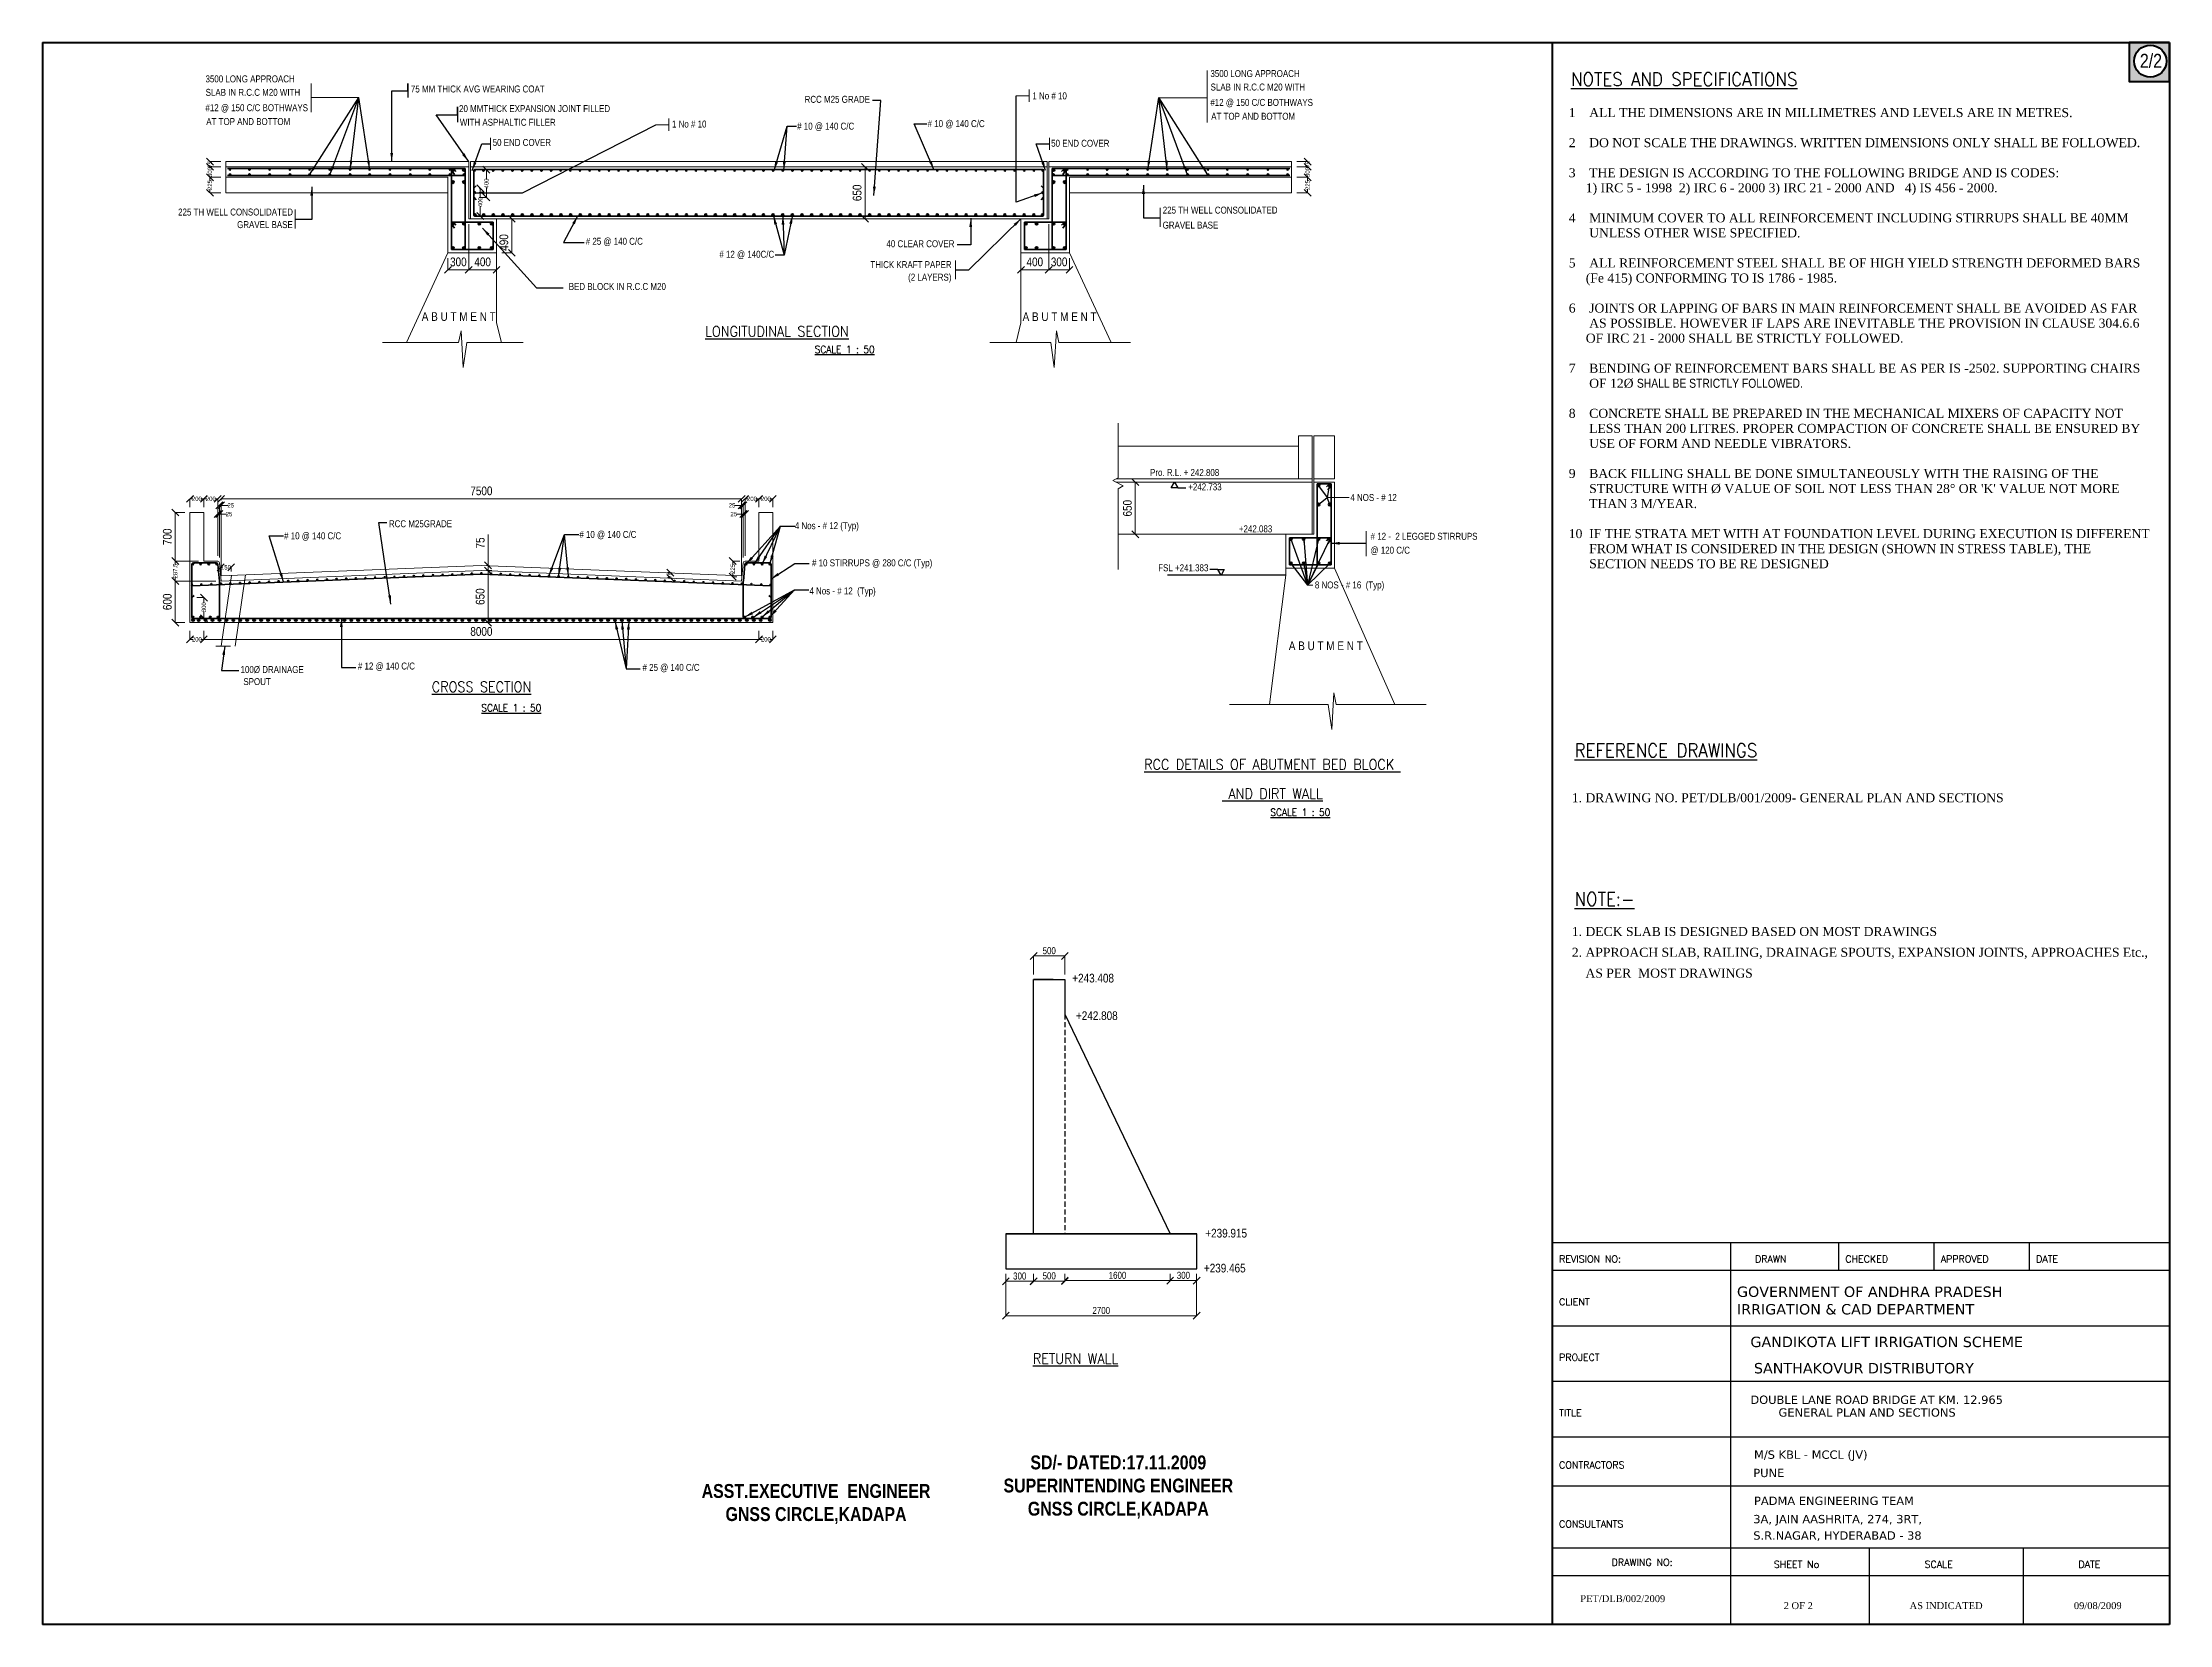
# Model space of a CAD drawing. Header units: millimetres. Extents: x 1066556 to 1127862, y -310804 to -265208.
import ezdxf
from ezdxf.enums import TextEntityAlignment as Align

# ---------------------------------------------------------------- set-up
doc = ezdxf.new("R2010")
doc.units = ezdxf.units.MM
doc.header["$LTSCALE"] = 300
doc.header["$MEASUREMENT"] = 0
doc.linetypes.add('DASHED', pattern=[0.75, 0.5, -0.25])
for name, color, linetype, lineweight in [('DWG TEXT', 3, 'Continuous', 25), ('elevations', 7, 'Continuous', 25), ('MAIN', 7, 'Continuous', 25), ('text', 7, 'Continuous', 25)]:
    doc.layers.add(name, color=color, linetype=linetype, lineweight=lineweight)
doc.layers.add('NOTES', color=7, linetype='Continuous')
doc.layers.add('steel', color=1, linetype='Continuous')
doc.styles.add('ARIAL', font='times.ttf')
doc.styles.add('ARIAL NARROW', font='ARIALN.TTF', dxfattribs={"height": 250})
doc.styles.add('arn', font='ARIALN.TTF')
doc.styles.add('ROMANS', font='romans')
doc.styles.add('ROMANT', font='romant')
doc.styles.add('SEC', font='ARIALN.TTF', dxfattribs={"height": 125})
doc.styles.get("Standard").update_dxf_attribs({"font": 'ARIALN.TTF', "height": 200})
doc.styles.add('VERDANA', font='verdana.ttf')
doc.dimstyles.new('ISO-25', dxfattribs={"dimtxt": 200, "dimasz": 200, "dimexe": 1.25, "dimexo": 150, "dimgap": 50, "dimtad": 1, "dimdec": 1, "dimdsep": 46, "dimtxsty": 'Standard', "dimblk": 'OBLIQUE', "dimcen": 2.5, "dimdle": 1.25, "dimclrd": 6, "dimclre": 5, "dimclrt": 1, "dimadec": 0, "dimazin": 0, "dimtfac": 1, "dimtdec": 1, "dimtmove": 0, "dimatfit": 3, "dimfxl": 1, "dimlwd": 15, "dimlwe": 13, "dimarcsym": 0})
doc.dimstyles.new('REIN FORCE', dxfattribs={"dimtxt": 125, "dimasz": 200, "dimexe": 1.25, "dimexo": 150, "dimtad": 0, "dimdec": 1, "dimlfac": 0.5, "dimdsep": 46, "dimtxsty": 'SEC', "dimblk": 'OBLIQUE', "dimcen": 2.5, "dimdle": 1.25, "dimclrd": 6, "dimclre": 5, "dimclrt": 1, "dimadec": 0, "dimazin": 0, "dimtfac": 1, "dimtdec": 1, "dimtmove": 0, "dimatfit": 3, "dimfxl": 1, "dimlwd": 15, "dimlwe": 13, "dimarcsym": 0})
doc.dimstyles.new('REIN FORCE 2', dxfattribs={"dimtxt": 250, "dimasz": 200, "dimexe": 1.25, "dimexo": 150, "dimgap": 100, "dimtad": 1, "dimdec": 1, "dimlfac": 0.5, "dimdsep": 46, "dimtxsty": 'ARIAL NARROW', "dimblk": 'OBLIQUE', "dimcen": 2.5, "dimdle": 1.25, "dimclrd": 6, "dimclre": 5, "dimclrt": 1, "dimadec": 0, "dimazin": 0, "dimtfac": 1, "dimtdec": 1, "dimtmove": 0, "dimatfit": 3, "dimfxl": 1, "dimlwd": 15, "dimlwe": 13, "dimarcsym": 0})
doc.dimstyles.new('STANDARD$7', dxfattribs={"dimtxt": 2, "dimasz": 2, "dimexe": 1.25, "dimexo": 0.625, "dimtad": 1, "dimdec": 0, "dimlfac": 0.5, "dimdsep": 46, "dimtxsty": 'ARIAL NARROW', "dimcen": 2.5, "dimdle": 0.1, "dimse1": 1, "dimse2": 1, "dimadec": 0, "dimazin": 0, "dimtfac": 1, "dimtdec": 0, "dimtmove": 0, "dimatfit": 3, "dimfxl": 1, "dimtolj": 1, "dimtzin": 0, "dimarcsym": 0})

msp = doc.modelspace()

# ---------------------------------------------------------------- texts
at = {"color": 0, "style": 'ROMANT', "width": 0.9}
for s, height, p in [('%%UNOTES AND SPECIFICATIONS', 390, (1110610.43, -266459.22)), ('%%ULONGITUDINAL SECTION', 300, (1085653.67, -273683.47)), ('%%UCROSS SECTION', 300, (1077774.18, -283929.05)), ('%%UREFERENCE DRAWINGS', 390, (1110715.57, -285803.82)), ('%%UNOTE:-', 390, (1110715.57, -290090.47)), ('%%URETURN WALL', 300, (1095098.43, -303289.8))]:
    msp.add_text(s, height=height, dxfattribs=at).set_placement(p)
for s, height, p in [('%%USCALE 1 : 50', 210, (1089675.58, -274158.4)), ('%%USCALE 1 : 50', 210, (1080068.95, -284491.44)), ('%%URCC DETAILS OF ABUTMENT BED BLOCK ', 300, (1102004.65, -286164.22)), ('%%U AND DIRT WALL', 300, (1102004.65, -287007.22)), ('%%USCALE 1 : 50', 210, (1102809.79, -287500.07))]:
    msp.add_text(s, height=height, dxfattribs=at).set_placement(p, align=Align.CENTER)
at = {"color": 0}
for s, height, style, p in [('1. DRAWING NO. PET/DLB/001/2009- GENERAL PLAN AND SECTIONS', 260, 'ARIAL', (1110635.66, -287105.74)), ('1. DECK SLAB IS DESIGNED BASED ON MOST DRAWINGS', 260, 'ARIAL', (1110635.66, -290960.38)), ('2. APPROACH SLAB, RAILING, DRAINAGE SPOUTS, EXPANSION JOINTS, APPROACHES Etc.,  ', 260, 'ARIAL', (1110635.66, -291560.38)), ('    AS PER  MOST DRAWINGS', 260, 'ARIAL', (1110635.66, -292160.38)), ('REVISION NO:', 200, 'ROMANS', (1110268.05, -300368.77)), ('DRAWN', 200, 'ROMANS', (1115915.12, -300368.77)), ('CHECKED', 200, 'ROMANS', (1118518.05, -300368.77)), ('APPROVED', 200, 'ROMANS', (1121268.05, -300368.77)), ('DATE', 200, 'ROMANS', (1124018.05, -300368.77)), ('CLIENT', 200, 'ROMANS', (1110268.05, -301605.28)), ('PROJECT', 200, 'ROMANS', (1110268.05, -303205.28)), ('TITLE', 200, 'ROMANS', (1110268.05, -304805.28)), ('CONTRACTORS', 200, 'ROMANS', (1110268.05, -306312.06)), ('CONSULTANTS', 200, 'ROMANS', (1110268.05, -308005.28)), ('DRAWING NO:', 200, 'ROMANS', (1111781.37, -309115.17)), ('SHEET No', 200, 'ROMANS', (1116457.18, -309174.7)), ('SCALE', 200, 'ROMANS', (1120802.38, -309174.7)), ('DATE', 200, 'ROMANS', (1125237.96, -309174.7)), ('PET/DLB/002/2009', 200, 'ARIAL', (1110877.98, -310160.55)), ('2 OF 2', 200, 'ARIAL', (1116741.62, -310361.6)), ('AS INDICATED', 200, 'ARIAL', (1120370.68, -310361.6)), ('09/08/2009', 200, 'ARIAL', (1125106.46, -310361.6))]:
    msp.add_text(s, height=height, dxfattribs=dict(at, style=style)).set_placement(p)
at = {"color": 0, "insert": (1110547.59, -267097.14), "char_height": 260, "width": 20800, "attachment_point": 1, "style": 'ARIAL'}
msp.add_mtext("\\pt10920;1    ALL THE DIMENSIONS ARE IN MILLIMETRES AND LEVELS ARE IN METRES.\\P\\ptz;\\P2    DO NOT SCALE THE DRAWINGS. WRITTEN DIMENSIONS ONLY SHALL BE FOLLOWED.\\P\\P3    THE DESIGN IS ACCORDING TO THE FOLLOWING BRIDGE AND IS CODES: \\P     1) IRC 5 - 1998  2) IRC 6 - 2000 3) IRC 21 - 2000 AND   4) IS 456 - 2000. \\P\\P4    MINIMUM COVER TO ALL REINFORCEMENT INCLUDING STIRRUPS SHALL BE 40MM    \\P      UNLESS OTHER WISE SPECIFIED.\\P\\P5    ALL REINFORCEMENT STEEL SHALL BE OF HIGH YIELD STRENGTH DEFORMED BARS\\P     (Fe 415) CONFORMING TO IS 1786 - 1985.\\P\\P6    JOINTS OR LAPPING OF BARS IN MAIN REINFORCEMENT SHALL BE AVOIDED AS FAR  \\P      AS POSSIBLE. HOWEVER IF LAPS ARE INEVITABLE THE PROVISION IN CLAUSE 304.6.6  \\P     OF IRC 21 - 2000 SHALL BE STRICTLY FOLLOWED.\\P\\P7    BENDING OF REINFORCEMENT BARS SHALL BE AS PER IS -2502. SUPPORTING CHAIRS  \\P      OF 12Ø {\\fArial Narrow|b0|i0|c0|p32;SHALL BE STRICTLY FOLLOWED.\\P\\P}8    CONCRETE SHALL BE PREPARED IN THE MECHANICAL MIXERS OF CAPACITY NOT  \\P      LESS THAN 200 LITRES. PROPER COMPACTION OF CONCRETE SHALL BE ENSURED BY  \\P      USE OF FORM AND NEEDLE VIBRATORS.\\P\\P9    BACK FILLING SHALL BE DONE SIMULTANEOUSLY WITH THE RAISING OF THE \\P      STRUCTURE WITH Ø VALUE OF SOIL NOT LESS THAN 28° OR 'K' VALUE NOT MORE \\P      THAN 3 M/YEAR.\\P\\P10  IF THE STRATA MET WITH AT FOUNDATION LEVEL DURING EXECUTION IS DIFFERENT \\P      FROM WHAT IS CONSIDERED IN THE DESIGN (SHOWN IN STRESS TABLE), THE \\P      SECTION NEEDS TO BE RE DESIGNED", dxfattribs=at)
at = {"layer": 'DWG TEXT', "color": 0, "linetype": 'ByBlock', "char_height": 400, "attachment_point": 1}
for s, insert, width in [('\\pxqc;{\\fArial Narrow|b1|i0|c0|p34;SD/- DATED:17.11.2009\\PSUPERINTENDING ENGINEER\\PGNSS CIRCLE,KADAPA}', (1091830.18, -305933.81), 11467.2501), ('\\pxqc;{\\fArial Narrow|b1|i0|c0|p34;\\PASST.EXECUTIVE  ENGINEER\\PGNSS CIRCLE,KADAPA}', (1082939.35, -306089.7), 11822.2041)]:
    msp.add_mtext(s, dxfattribs=dict(at, insert=insert, width=width))
at = {"layer": 'elevations', "color": 0, "linetype": 'ByBlock', "style": 'ARIAL NARROW'}
for s, p in [('3500 LONG APPROACH', (1100219.32, -266202.22)), ('3500 LONG APPROACH', (1071253.35, -266355.72)), ('SLAB IN R.C.C M20 WITH', (1071257.62, -266743.92)), ('75 MM THICK AVG WEARING COAT', (1077172.75, -266646.32)), ('1 No # 10 ', (1095087.53, -266844.88)), ('SLAB IN R.C.C M20 WITH', (1100223.59, -266590.42)), ('#12 @ 150 C/C BOTHWAYS', (1071250.79, -267186.69)), ('20 MMTHICK EXPANSION JOINT FILLED', (1078561.47, -267212.02)), ('RCC M25 GRADE', (1088521.18, -266944.28)), ('#12 @ 150 C/C BOTHWAYS', (1100216.76, -267033.2)), ('AT TOP AND BOTTOM', (1100241.33, -267432.67)), ('AT TOP AND BOTTOM', (1071275.36, -267586.16)), ('WITH ASPHALTIC FILLER', (1078584.65, -267606.88)), ('1 No # 10  ', (1084699.55, -267657.06)), (' # 10 @ 140 C/C', (1088242.91, -267717.62)), (' # 10 @ 140 C/C', (1092002.67, -267645.15)), ('50 END COVER', (1079530.67, -268188.81)), ('50 END COVER', (1095628.1, -268211.7)), ('225 TH WELL CONSOLIDATED', (1070463.39, -270193.73)), ('GRAVEL BASE', (1072163.68, -270556.53)), ('225 TH WELL CONSOLIDATED', (1098843.79, -270138.18)), ('# 25 @ 140 C/C', (1082214.03, -271036.57)), ('40 CLEAR COVER', (1090879.8, -271106.95)), ('GRAVEL BASE', (1098841.26, -270570.25)), ('# 12 @ 140C/C', (1086063.7, -271410.39)), ('THICK KRAFT PAPER', (1090416.45, -271709.4)), ('BED BLOCK IN R.C.C M20', (1081723.58, -272339.72)), ('(2 LAYERS)', (1091505.76, -272071.69)), ('Pro. R.L. + 242.808', (1098479.82, -277700.57)), (' # 10 @ 140 C/C', (1073455, -279525.9)), ('RCC M25GRADE', (1076540.14, -279178)), (' # 10 @ 140 C/C', (1081965.05, -279485.39)), ('4 Nos - # 12 (Typ)   ', (1088238.6, -279233.8)), ('# 10 STIRRUPS @ 280 C/C (Typ)  ', (1088735.21, -280305.18)), ('4 Nos - # 12  (Typ) ', (1088660.2, -281115.48)), ('100%%C DRAINAGE   ', (1072263.43, -283380.79)), ('# 12 @ 140 C/C', (1075644.46, -283279.48)), ('# 25 @ 140 C/C', (1083848.62, -283318.56)), (' SPOUT', (1072280.81, -283728.05))]:
    msp.add_text(s, height=200, dxfattribs=at).set_placement(p)
at = {"layer": 'elevations', "color": 0, "linetype": 'ByBlock', "width": 2930.8252, "attachment_point": 1, "style": 'ARIAL NARROW'}
for s, insert, char_height in [(' +242.733', (1099516.05, -277914.68), 200), ('+242.083', (1101039.05, -279125.03), 200), ('FSL +241.383', (1098713.89, -280247.69), 200), ('+243.408', (1096236.12, -292049.31), 250), ('+242.808', (1096343.25, -293132.66), 250), ('+239.915', (1100070.96, -299400.74), 250), ('+239.465', (1100031.05, -300407.03), 250)]:
    msp.add_mtext(s, dxfattribs=dict(at, insert=insert, char_height=char_height))
at = {"layer": 'elevations', "color": 0, "linetype": 'ByBlock', "char_height": 200, "attachment_point": 4, "style": 'ARIAL NARROW'}
for s, insert in [('4 NOS - # 12', (1104251.63, -278322.06)), ('# 12 -  2 LEGGED STIRRUPS ', (1104835.42, -279440.88)), ('  @ 120 C/C', (1104706.4, -279860.71)), ('8 NOS - # 16  (Typ) ', (1103229.82, -280872.41))]:
    msp.add_mtext(s, dxfattribs=dict(at, insert=insert))
at = {"layer": 'MAIN', "color": 0, "lineweight": 9, "style": 'ARIAL NARROW'}
msp.add_text('2/2', height=400, dxfattribs=at).set_placement((1127009.36, -265934.21))
at = {"layer": 'MAIN', "color": 0, "linetype": 'ByBlock', "style": 'ARIAL NARROW'}
for p in [(1077486.23, -273229.83), (1094805.26, -273234.49), (1102477.58, -282720.94)]:
    msp.add_text('A B U T M E N T', height=250, dxfattribs=at).set_placement(p)
at = {"layer": 'NOTES', "color": 0, "linetype": 'ByBlock', "style": 'VERDANA'}
for s, height, p in [('GOVERNMENT OF ANDHRA PRADESH', 300, (1115395.65, -301363.79)), ('IRRIGATION & CAD DEPARTMENT', 300, (1115395.65, -301869.39)), ('GANDIKOTA LIFT IRRIGATION SCHEME', 300, (1115782.41, -302810.06)), ('SANTHAKOVUR DISTRIBUTORY ', 300, (1115884.21, -303567.6)), ('DOUBLE LANE ROAD BRIDGE AT KM. 12.965', 240, (1115782.41, -304447.35)), ('GENERAL PLAN AND SECTIONS', 240, (1116592.77, -304814.54)), ('M/S KBL - MCCL (JV)', 240, (1115886.55, -306029.34)), ('PUNE', 240, (1115865.58, -306556.94)), ('PADMA ENGINEERING TEAM', 240, (1115886.55, -307359.85)), ('3A, JAIN AASHRITA, 274, 3RT,  ', 240, (1115865.58, -307887.45)), ('S.R.NAGAR, HYDERABAD - 38', 240, (1115865.58, -308360.28))]:
    msp.add_text(s, height=height, dxfattribs=at).set_placement(p)

# ---------------------------------------------------------------- blocks, each defined once
blk = doc.blocks.new('_Oblique')
at = {"color": 0, "linetype": 'ByBlock', "lineweight": -2}
blk.add_line((-0.5, -0.5), (0.5, 0.5), dxfattribs=at)
blk = doc.blocks.new('*D61')
at = {"layer": 'Defpoints', "color": 0, "linetype": 'ByBlock', "transparency": 16777216}
for p in [(1070805, -278360), (1070805, -278754), (1071205, -278754)]:
    blk.add_point(p, dxfattribs=at)
at = {"layer": 'MAIN', "color": 6, "linetype": 'Continuous', "lineweight": 15, "transparency": 16777216}
for p, q in [((1070804, -278360), (1070891, -278360)), ((1071206, -278360), (1071120, -278360))]:
    blk.add_line(p, q, dxfattribs=at)
at = {"layer": 'MAIN', "color": 5, "linetype": 'ByBlock', "lineweight": 13, "transparency": 16777216}
for p, q in [((1070805, -278604), (1070805, -278359)), ((1071205, -278604), (1071205, -278359))]:
    blk.add_line(p, q, dxfattribs=at)
at = {"layer": 'MAIN', "color": 6, "linetype": 'ByBlock', "lineweight": 15, "transparency": 16777216, "xscale": 200, "yscale": 200, "zscale": 200, "rotation": 180}
blk.add_blockref('_Oblique', (1070805, -278360), dxfattribs=at)
at = {"layer": 'MAIN', "color": 6, "linetype": 'ByBlock', "lineweight": 15, "transparency": 16777216, "xscale": 200, "yscale": 200, "zscale": 200}
blk.add_blockref('_Oblique', (1071205, -278360), dxfattribs=at)
at = {"layer": 'MAIN', "color": 1, "linetype": 'ByBlock', "transparency": 16777216, "insert": (1071005, -278360), "char_height": 125, "attachment_point": 5, "style": 'SEC'}
blk.add_mtext('200', dxfattribs=at)
blk = doc.blocks.new('*D62')
at = {"layer": 'Defpoints', "color": 0, "linetype": 'ByBlock', "transparency": 16777216}
for p in [(1087205, -278754), (1087605, -278360), (1087605, -278754)]:
    blk.add_point(p, dxfattribs=at)
at = {"layer": 'MAIN', "color": 6, "linetype": 'Continuous', "lineweight": 15, "transparency": 16777216}
for p, q in [((1087204, -278360), (1087291, -278360)), ((1087606, -278360), (1087520, -278360))]:
    blk.add_line(p, q, dxfattribs=at)
at = {"layer": 'MAIN', "color": 5, "linetype": 'ByBlock', "lineweight": 13, "transparency": 16777216}
for p, q in [((1087205, -278604), (1087205, -278359)), ((1087605, -278604), (1087605, -278359))]:
    blk.add_line(p, q, dxfattribs=at)
at = {"layer": 'MAIN', "color": 6, "linetype": 'ByBlock', "lineweight": 15, "transparency": 16777216, "xscale": 200, "yscale": 200, "zscale": 200, "rotation": 180}
blk.add_blockref('_Oblique', (1087205, -278360), dxfattribs=at)
at = {"layer": 'MAIN', "color": 6, "linetype": 'ByBlock', "lineweight": 15, "transparency": 16777216, "xscale": 200, "yscale": 200, "zscale": 200}
blk.add_blockref('_Oblique', (1087605, -278360), dxfattribs=at)
at = {"layer": 'MAIN', "color": 1, "linetype": 'ByBlock', "transparency": 16777216, "insert": (1087405, -278360), "char_height": 125, "attachment_point": 5, "style": 'SEC'}
blk.add_mtext('200', dxfattribs=at)
blk = doc.blocks.new('*D63')
at = {"layer": 'Defpoints', "color": 0, "linetype": 'ByBlock', "transparency": 16777216}
for p in [(1070805, -278754), (1070381, -280154), (1071205, -280154)]:
    blk.add_point(p, dxfattribs=at)
at = {"layer": 'MAIN', "color": 5, "linetype": 'ByBlock', "lineweight": 13, "transparency": 16777216}
for p, q in [((1070655, -278754), (1070380, -278754)), ((1071055, -280154), (1070380, -280154))]:
    blk.add_line(p, q, dxfattribs=at)
at = {"layer": 'MAIN', "color": 6, "linetype": 'Continuous', "lineweight": 15, "transparency": 16777216}
blk.add_line((1070381, -278753), (1070381, -280155), dxfattribs=at)
at = {"layer": 'MAIN', "color": 6, "linetype": 'ByBlock', "lineweight": 15, "transparency": 16777216, "xscale": 200, "yscale": 200, "zscale": 200}
for p, rotation in [((1070381, -278754), 90), ((1070381, -280154), 270)]:
    blk.add_blockref('_Oblique', p, dxfattribs=dict(at, rotation=rotation))
at = {"layer": 'MAIN', "color": 1, "linetype": 'ByBlock', "transparency": 16777216, "insert": (1070153, -279454), "char_height": 250, "attachment_point": 5, "rotation": 90, "style": 'ARIAL NARROW'}
blk.add_mtext('700', dxfattribs=at)
blk = doc.blocks.new('*D64')
at = {"layer": 'Defpoints', "color": 0, "linetype": 'ByBlock', "transparency": 16777216}
for p in [(1071055, -280154), (1070381, -280729), (1071705, -280729)]:
    blk.add_point(p, dxfattribs=at)
at = {"layer": 'MAIN', "color": 5, "linetype": 'ByBlock', "lineweight": 13, "transparency": 16777216}
for p, q in [((1070905, -280154), (1070380, -280154)), ((1071555, -280729), (1070380, -280729))]:
    blk.add_line(p, q, dxfattribs=at)
at = {"layer": 'MAIN', "color": 6, "linetype": 'Continuous', "lineweight": 15, "transparency": 16777216}
for p, q in [((1070381, -280153), (1070381, -280267)), ((1070381, -280730), (1070381, -280616))]:
    blk.add_line(p, q, dxfattribs=at)
at = {"layer": 'MAIN', "color": 6, "linetype": 'ByBlock', "lineweight": 15, "transparency": 16777216, "xscale": 200, "yscale": 200, "zscale": 200}
for p, rotation in [((1070381, -280154), 90), ((1070381, -280729), 270)]:
    blk.add_blockref('_Oblique', p, dxfattribs=dict(at, rotation=rotation))
at = {"layer": 'MAIN', "color": 1, "linetype": 'ByBlock', "transparency": 16777216, "insert": (1070381, -280441), "char_height": 125, "attachment_point": 5, "rotation": 90, "style": 'SEC'}
blk.add_mtext('287.5', dxfattribs=at)
blk = doc.blocks.new('*D65')
at = {"layer": 'Defpoints', "color": 0, "linetype": 'ByBlock', "transparency": 16777216}
for p in [(1071555, -280729), (1070381, -281929), (1070805, -281929)]:
    blk.add_point(p, dxfattribs=at)
at = {"layer": 'MAIN', "color": 5, "linetype": 'ByBlock', "lineweight": 13, "transparency": 16777216}
for p, q in [((1071405, -280729), (1070380, -280729)), ((1070655, -281929), (1070380, -281929))]:
    blk.add_line(p, q, dxfattribs=at)
at = {"layer": 'MAIN', "color": 6, "linetype": 'Continuous', "lineweight": 15, "transparency": 16777216}
blk.add_line((1070381, -280728), (1070381, -281930), dxfattribs=at)
at = {"layer": 'MAIN', "color": 6, "linetype": 'ByBlock', "lineweight": 15, "transparency": 16777216, "xscale": 200, "yscale": 200, "zscale": 200}
for p, rotation in [((1070381, -280729), 90), ((1070381, -281929), 270)]:
    blk.add_blockref('_Oblique', p, dxfattribs=dict(at, rotation=rotation))
at = {"layer": 'MAIN', "color": 1, "linetype": 'ByBlock', "transparency": 16777216, "insert": (1070153, -281329), "char_height": 250, "attachment_point": 5, "rotation": 90, "style": 'ARIAL NARROW'}
blk.add_mtext('600', dxfattribs=at)
blk = doc.blocks.new('*D66')
at = {"layer": 'Defpoints', "color": 0, "linetype": 'ByBlock', "transparency": 16777216}
for p in [(1071205, -278754), (1071605, -278360), (1071605, -280154)]:
    blk.add_point(p, dxfattribs=at)
at = {"layer": 'MAIN', "color": 6, "linetype": 'Continuous', "lineweight": 15, "transparency": 16777216}
for p, q in [((1071204, -278360), (1071291, -278360)), ((1071606, -278360), (1071520, -278360))]:
    blk.add_line(p, q, dxfattribs=at)
at = {"layer": 'MAIN', "color": 5, "linetype": 'ByBlock', "lineweight": 13, "transparency": 16777216}
for p, q in [((1071205, -278604), (1071205, -278359)), ((1071605, -280004), (1071605, -278359))]:
    blk.add_line(p, q, dxfattribs=at)
at = {"layer": 'MAIN', "color": 6, "linetype": 'ByBlock', "lineweight": 15, "transparency": 16777216, "xscale": 200, "yscale": 200, "zscale": 200, "rotation": 180}
blk.add_blockref('_Oblique', (1071205, -278360), dxfattribs=at)
at = {"layer": 'MAIN', "color": 6, "linetype": 'ByBlock', "lineweight": 15, "transparency": 16777216, "xscale": 200, "yscale": 200, "zscale": 200}
blk.add_blockref('_Oblique', (1071605, -278360), dxfattribs=at)
at = {"layer": 'MAIN', "color": 1, "linetype": 'ByBlock', "transparency": 16777216, "insert": (1071405, -278360), "char_height": 125, "attachment_point": 5, "style": 'SEC'}
blk.add_mtext('200', dxfattribs=at)
blk = doc.blocks.new('*D67')
at = {"layer": 'Defpoints', "color": 0, "linetype": 'ByBlock', "transparency": 16777216}
for p in [(1071655, -278800), (1071605, -279626), (1071655, -280204)]:
    blk.add_point(p, dxfattribs=at)
at = {"layer": 'MAIN', "color": 6, "linetype": 'Continuous', "lineweight": 15, "transparency": 16777216}
for p, q in [((1071604, -278800), (1071655, -278800)), ((1071655, -278800), (1071855, -278800))]:
    blk.add_line(p, q, dxfattribs=at)
at = {"layer": 'MAIN', "color": 5, "linetype": 'ByBlock', "lineweight": 13, "transparency": 16777216}
for p, q in [((1071605, -279476), (1071605, -278798)), ((1071655, -280054), (1071655, -278798))]:
    blk.add_line(p, q, dxfattribs=at)
at = {"layer": 'MAIN', "color": 6, "linetype": 'ByBlock', "lineweight": 15, "transparency": 16777216, "xscale": 200, "yscale": 200, "zscale": 200, "rotation": 180}
blk.add_blockref('_Oblique', (1071605, -278800), dxfattribs=at)
at = {"layer": 'MAIN', "color": 6, "linetype": 'ByBlock', "lineweight": 15, "transparency": 16777216, "xscale": 200, "yscale": 200, "zscale": 200}
blk.add_blockref('_Oblique', (1071655, -278800), dxfattribs=at)
at = {"layer": 'MAIN', "color": 1, "linetype": 'ByBlock', "transparency": 16777216, "insert": (1071931, -278800), "char_height": 125, "attachment_point": 5, "style": 'SEC'}
blk.add_mtext('25', dxfattribs=at)
blk = doc.blocks.new('*D26')
at = {"layer": 'Defpoints', "color": 0, "linetype": 'ByBlock', "transparency": 16777216}
for p in [(1071705, -278548), (1071655, -280151), (1071705, -280729)]:
    blk.add_point(p, dxfattribs=at)
at = {"layer": 'MAIN', "color": 6, "linetype": 'Continuous', "lineweight": 15, "transparency": 16777216}
for p, q in [((1071654, -278548), (1071705, -278548)), ((1071705, -278548), (1071905, -278548))]:
    blk.add_line(p, q, dxfattribs=at)
at = {"layer": 'MAIN', "color": 5, "linetype": 'ByBlock', "lineweight": 13, "transparency": 16777216}
for p, q in [((1071655, -280001), (1071655, -278547)), ((1071705, -280579), (1071705, -278547))]:
    blk.add_line(p, q, dxfattribs=at)
at = {"layer": 'MAIN', "color": 6, "linetype": 'ByBlock', "lineweight": 15, "transparency": 16777216, "xscale": 200, "yscale": 200, "zscale": 200, "rotation": 180}
blk.add_blockref('_Oblique', (1071655, -278548), dxfattribs=at)
at = {"layer": 'MAIN', "color": 6, "linetype": 'ByBlock', "lineweight": 15, "transparency": 16777216, "xscale": 200, "yscale": 200, "zscale": 200}
blk.add_blockref('_Oblique', (1071705, -278548), dxfattribs=at)
at = {"layer": 'MAIN', "color": 1, "linetype": 'ByBlock', "transparency": 16777216, "insert": (1071981, -278548), "char_height": 125, "attachment_point": 5, "style": 'SEC'}
blk.add_mtext('25', dxfattribs=at)
blk = doc.blocks.new('*D27')
at = {"layer": 'Defpoints', "color": 0, "linetype": 'ByBlock', "transparency": 16777216}
for p in [(1071705, -278547), (1086705, -278360), (1086705, -280729)]:
    blk.add_point(p, dxfattribs=at)
at = {"layer": 'MAIN', "color": 6, "linetype": 'Continuous', "lineweight": 15, "transparency": 16777216}
blk.add_line((1071704, -278360), (1086706, -278360), dxfattribs=at)
at = {"layer": 'MAIN', "color": 5, "linetype": 'ByBlock', "lineweight": 13, "transparency": 16777216}
for p, q in [((1071705, -278397), (1071705, -278359)), ((1086705, -280579), (1086705, -278359))]:
    blk.add_line(p, q, dxfattribs=at)
at = {"layer": 'MAIN', "color": 6, "linetype": 'ByBlock', "lineweight": 15, "transparency": 16777216, "xscale": 200, "yscale": 200, "zscale": 200, "rotation": 180}
blk.add_blockref('_Oblique', (1071705, -278360), dxfattribs=at)
at = {"layer": 'MAIN', "color": 6, "linetype": 'ByBlock', "lineweight": 15, "transparency": 16777216, "xscale": 200, "yscale": 200, "zscale": 200}
blk.add_blockref('_Oblique', (1086705, -278360), dxfattribs=at)
at = {"layer": 'MAIN', "color": 1, "linetype": 'ByBlock', "transparency": 16777216, "insert": (1079205, -278132), "char_height": 250, "attachment_point": 5, "style": 'ARIAL NARROW'}
blk.add_mtext('7500', dxfattribs=at)
blk = doc.blocks.new('*D28')
at = {"layer": 'Defpoints', "color": 0, "linetype": 'ByBlock', "transparency": 16777216}
for p in [(1086805, -278360), (1087205, -278754), (1086805, -280154)]:
    blk.add_point(p, dxfattribs=at)
at = {"layer": 'MAIN', "color": 6, "linetype": 'Continuous', "lineweight": 15, "transparency": 16777216}
for p, q in [((1086804, -278360), (1086891, -278360)), ((1087206, -278360), (1087120, -278360))]:
    blk.add_line(p, q, dxfattribs=at)
at = {"layer": 'MAIN', "color": 5, "linetype": 'ByBlock', "lineweight": 13, "transparency": 16777216}
for p, q in [((1086805, -280004), (1086805, -278359)), ((1087205, -278604), (1087205, -278359))]:
    blk.add_line(p, q, dxfattribs=at)
at = {"layer": 'MAIN', "color": 6, "linetype": 'ByBlock', "lineweight": 15, "transparency": 16777216, "xscale": 200, "yscale": 200, "zscale": 200, "rotation": 180}
blk.add_blockref('_Oblique', (1086805, -278360), dxfattribs=at)
at = {"layer": 'MAIN', "color": 6, "linetype": 'ByBlock', "lineweight": 15, "transparency": 16777216, "xscale": 200, "yscale": 200, "zscale": 200}
blk.add_blockref('_Oblique', (1087205, -278360), dxfattribs=at)
at = {"layer": 'MAIN', "color": 1, "linetype": 'ByBlock', "transparency": 16777216, "insert": (1087005, -278360), "char_height": 125, "attachment_point": 5, "style": 'SEC'}
blk.add_mtext('200', dxfattribs=at)
blk = doc.blocks.new('*D29')
at = {"layer": 'Defpoints', "color": 0, "linetype": 'ByBlock', "transparency": 16777216}
for p in [(1086755, -278800), (1086805, -279626), (1086755, -280204)]:
    blk.add_point(p, dxfattribs=at)
at = {"layer": 'MAIN', "color": 6, "linetype": 'Continuous', "lineweight": 15, "transparency": 16777216}
for p, q in [((1086755, -278800), (1086555, -278800)), ((1086806, -278800), (1086755, -278800))]:
    blk.add_line(p, q, dxfattribs=at)
at = {"layer": 'MAIN', "color": 5, "linetype": 'ByBlock', "lineweight": 13, "transparency": 16777216}
for p, q in [((1086755, -280054), (1086755, -278798)), ((1086805, -279476), (1086805, -278798))]:
    blk.add_line(p, q, dxfattribs=at)
at = {"layer": 'MAIN', "color": 6, "linetype": 'ByBlock', "lineweight": 15, "transparency": 16777216, "xscale": 200, "yscale": 200, "zscale": 200, "rotation": 180}
blk.add_blockref('_Oblique', (1086755, -278800), dxfattribs=at)
at = {"layer": 'MAIN', "color": 6, "linetype": 'ByBlock', "lineweight": 15, "transparency": 16777216, "xscale": 200, "yscale": 200, "zscale": 200}
blk.add_blockref('_Oblique', (1086805, -278800), dxfattribs=at)
at = {"layer": 'MAIN', "color": 1, "linetype": 'ByBlock', "transparency": 16777216, "insert": (1086480, -278800), "char_height": 125, "attachment_point": 5, "style": 'SEC'}
blk.add_mtext('25', dxfattribs=at)
blk = doc.blocks.new('*D30')
at = {"layer": 'Defpoints', "color": 0, "linetype": 'ByBlock', "transparency": 16777216}
for p in [(1086705, -278548), (1086755, -280151), (1086705, -280729)]:
    blk.add_point(p, dxfattribs=at)
at = {"layer": 'MAIN', "color": 6, "linetype": 'Continuous', "lineweight": 15, "transparency": 16777216}
for p, q in [((1086705, -278548), (1086505, -278548)), ((1086756, -278548), (1086705, -278548))]:
    blk.add_line(p, q, dxfattribs=at)
at = {"layer": 'MAIN', "color": 5, "linetype": 'ByBlock', "lineweight": 13, "transparency": 16777216}
for p, q in [((1086705, -280579), (1086705, -278547)), ((1086755, -280001), (1086755, -278547))]:
    blk.add_line(p, q, dxfattribs=at)
at = {"layer": 'MAIN', "color": 6, "linetype": 'ByBlock', "lineweight": 15, "transparency": 16777216, "xscale": 200, "yscale": 200, "zscale": 200, "rotation": 180}
blk.add_blockref('_Oblique', (1086705, -278548), dxfattribs=at)
at = {"layer": 'MAIN', "color": 6, "linetype": 'ByBlock', "lineweight": 15, "transparency": 16777216, "xscale": 200, "yscale": 200, "zscale": 200}
blk.add_blockref('_Oblique', (1086755, -278548), dxfattribs=at)
at = {"layer": 'MAIN', "color": 1, "linetype": 'ByBlock', "transparency": 16777216, "insert": (1086430, -278548), "char_height": 125, "attachment_point": 5, "style": 'SEC'}
blk.add_mtext('25', dxfattribs=at)
blk = doc.blocks.new('*D31')
at = {"layer": 'Defpoints', "color": 0, "linetype": 'ByBlock', "transparency": 16777216}
for p in [(1070805, -282017), (1070805, -282411), (1071205, -282017)]:
    blk.add_point(p, dxfattribs=at)
at = {"layer": 'MAIN', "color": 6, "linetype": 'Continuous', "lineweight": 15, "transparency": 16777216}
for p, q in [((1070804, -282411), (1070891, -282411)), ((1071206, -282411), (1071120, -282411))]:
    blk.add_line(p, q, dxfattribs=at)
at = {"layer": 'MAIN', "color": 5, "linetype": 'ByBlock', "lineweight": 13, "transparency": 16777216}
for p, q in [((1070805, -282167), (1070805, -282412)), ((1071205, -282167), (1071205, -282412))]:
    blk.add_line(p, q, dxfattribs=at)
at = {"layer": 'MAIN', "color": 6, "linetype": 'ByBlock', "lineweight": 15, "transparency": 16777216, "xscale": 200, "yscale": 200, "zscale": 200, "rotation": 180}
blk.add_blockref('_Oblique', (1070805, -282411), dxfattribs=at)
at = {"layer": 'MAIN', "color": 6, "linetype": 'ByBlock', "lineweight": 15, "transparency": 16777216, "xscale": 200, "yscale": 200, "zscale": 200}
blk.add_blockref('_Oblique', (1071205, -282411), dxfattribs=at)
at = {"layer": 'MAIN', "color": 1, "linetype": 'ByBlock', "transparency": 16777216, "insert": (1071005, -282411), "char_height": 125, "attachment_point": 5, "style": 'SEC'}
blk.add_mtext('200', dxfattribs=at)
blk = doc.blocks.new('*D32')
at = {"layer": 'Defpoints', "color": 0, "linetype": 'ByBlock', "transparency": 16777216}
for p in [(1087205, -282017), (1087605, -282017), (1087605, -282411)]:
    blk.add_point(p, dxfattribs=at)
at = {"layer": 'MAIN', "color": 6, "linetype": 'Continuous', "lineweight": 15, "transparency": 16777216}
for p, q in [((1087204, -282411), (1087291, -282411)), ((1087606, -282411), (1087520, -282411))]:
    blk.add_line(p, q, dxfattribs=at)
at = {"layer": 'MAIN', "color": 5, "linetype": 'ByBlock', "lineweight": 13, "transparency": 16777216}
for p, q in [((1087205, -282167), (1087205, -282412)), ((1087605, -282167), (1087605, -282412))]:
    blk.add_line(p, q, dxfattribs=at)
at = {"layer": 'MAIN', "color": 6, "linetype": 'ByBlock', "lineweight": 15, "transparency": 16777216, "xscale": 200, "yscale": 200, "zscale": 200, "rotation": 180}
blk.add_blockref('_Oblique', (1087205, -282411), dxfattribs=at)
at = {"layer": 'MAIN', "color": 6, "linetype": 'ByBlock', "lineweight": 15, "transparency": 16777216, "xscale": 200, "yscale": 200, "zscale": 200}
blk.add_blockref('_Oblique', (1087605, -282411), dxfattribs=at)
at = {"layer": 'MAIN', "color": 1, "linetype": 'ByBlock', "transparency": 16777216, "insert": (1087405, -282411), "char_height": 125, "attachment_point": 5, "style": 'SEC'}
blk.add_mtext('200', dxfattribs=at)
blk = doc.blocks.new('*D33')
at = {"layer": 'Defpoints', "color": 0, "linetype": 'ByBlock', "transparency": 16777216}
for p in [(1071205, -282167), (1071205, -282412), (1087205, -282167)]:
    blk.add_point(p, dxfattribs=at)
at = {"layer": 'MAIN', "color": 6, "linetype": 'Continuous', "lineweight": 15, "transparency": 16777216}
blk.add_line((1087206, -282412), (1071204, -282412), dxfattribs=at)
at = {"layer": 'MAIN', "color": 5, "linetype": 'ByBlock', "lineweight": 13, "transparency": 16777216}
for p, q in [((1071205, -282317), (1071205, -282413)), ((1087205, -282317), (1087205, -282413))]:
    blk.add_line(p, q, dxfattribs=at)
at = {"layer": 'MAIN', "color": 6, "linetype": 'ByBlock', "lineweight": 15, "transparency": 16777216, "xscale": 200, "yscale": 200, "zscale": 200, "rotation": 180}
blk.add_blockref('_Oblique', (1071205, -282412), dxfattribs=at)
at = {"layer": 'MAIN', "color": 6, "linetype": 'ByBlock', "lineweight": 15, "transparency": 16777216, "xscale": 200, "yscale": 200, "zscale": 200}
blk.add_blockref('_Oblique', (1087205, -282412), dxfattribs=at)
at = {"layer": 'MAIN', "color": 1, "linetype": 'ByBlock', "transparency": 16777216, "insert": (1079205, -282184), "char_height": 250, "attachment_point": 5, "style": 'ARIAL NARROW'}
blk.add_mtext('8000', dxfattribs=at)
blk = doc.blocks.new('*D34')
at = {"layer": 'Defpoints', "color": 0, "linetype": 'ByBlock', "transparency": 16777216}
for p in [(1086805, -280154), (1086450, -280604), (1086717, -280604)]:
    blk.add_point(p, dxfattribs=at)
at = {"layer": 'MAIN', "color": 5, "linetype": 'ByBlock', "lineweight": 13, "transparency": 16777216}
for p, q in [((1086655, -280154), (1086448, -280154)), ((1086567, -280604), (1086448, -280604))]:
    blk.add_line(p, q, dxfattribs=at)
at = {"layer": 'MAIN', "color": 6, "linetype": 'Continuous', "lineweight": 15, "transparency": 16777216}
for p, q in [((1086450, -280153), (1086450, -280264)), ((1086450, -280605), (1086450, -280494))]:
    blk.add_line(p, q, dxfattribs=at)
at = {"layer": 'MAIN', "color": 6, "linetype": 'ByBlock', "lineweight": 15, "transparency": 16777216, "xscale": 200, "yscale": 200, "zscale": 200}
for p, rotation in [((1086450, -280154), 90), ((1086450, -280604), 270)]:
    blk.add_blockref('_Oblique', p, dxfattribs=dict(at, rotation=rotation))
at = {"layer": 'MAIN', "color": 1, "linetype": 'ByBlock', "transparency": 16777216, "insert": (1086450, -280379), "char_height": 125, "attachment_point": 5, "rotation": 90, "style": 'SEC'}
blk.add_mtext('225', dxfattribs=at)
blk = doc.blocks.new('*D35')
at = {"layer": 'Defpoints', "color": 0, "linetype": 'ByBlock', "transparency": 16777216}
for p in [(1071693, -280604), (1071993, -280335), (1071993, -280602)]:
    blk.add_point(p, dxfattribs=at)
at = {"layer": 'MAIN', "color": 6, "linetype": 'Continuous', "lineweight": 15, "transparency": 16777216}
for p, q in [((1071692, -280335), (1071734, -280335)), ((1071995, -280335), (1071952, -280335))]:
    blk.add_line(p, q, dxfattribs=at)
at = {"layer": 'MAIN', "color": 5, "linetype": 'ByBlock', "lineweight": 13, "transparency": 16777216}
for p, q in [((1071693, -280454), (1071693, -280334)), ((1071993, -280452), (1071993, -280334))]:
    blk.add_line(p, q, dxfattribs=at)
at = {"layer": 'MAIN', "color": 6, "linetype": 'ByBlock', "lineweight": 15, "transparency": 16777216, "xscale": 200, "yscale": 200, "zscale": 200, "rotation": 180}
blk.add_blockref('_Oblique', (1071693, -280335), dxfattribs=at)
at = {"layer": 'MAIN', "color": 6, "linetype": 'ByBlock', "lineweight": 15, "transparency": 16777216, "xscale": 200, "yscale": 200, "zscale": 200}
blk.add_blockref('_Oblique', (1071993, -280335), dxfattribs=at)
at = {"layer": 'MAIN', "color": 1, "linetype": 'ByBlock', "transparency": 16777216, "insert": (1071843, -280335), "char_height": 125, "attachment_point": 5, "style": 'SEC'}
blk.add_mtext('150', dxfattribs=at)
blk = doc.blocks.new('*D36')
at = {"layer": 'Defpoints', "color": 0, "linetype": 'ByBlock', "transparency": 16777216}
for p in [(1079355, -280429), (1079205, -281929), (1079399, -281929)]:
    blk.add_point(p, dxfattribs=at)
at = {"layer": 'MAIN', "color": 6, "linetype": 'Continuous', "lineweight": 15, "transparency": 16777216}
blk.add_line((1079399, -280428), (1079399, -281930), dxfattribs=at)
at = {"layer": 'MAIN', "color": 5, "linetype": 'ByBlock', "lineweight": 13, "transparency": 16777216}
for p, q in [((1079505, -280429), (1079400, -280429)), ((1079355, -281929), (1079400, -281929))]:
    blk.add_line(p, q, dxfattribs=at)
at = {"layer": 'MAIN', "color": 6, "linetype": 'ByBlock', "lineweight": 15, "transparency": 16777216, "xscale": 200, "yscale": 200, "zscale": 200}
for p, rotation in [((1079399, -280429), 90), ((1079399, -281929), 270)]:
    blk.add_blockref('_Oblique', p, dxfattribs=dict(at, rotation=rotation))
at = {"layer": 'MAIN', "color": 1, "linetype": 'ByBlock', "transparency": 16777216, "insert": (1079171, -281179), "char_height": 250, "attachment_point": 5, "rotation": 90, "style": 'ARIAL NARROW'}
blk.add_mtext('650', dxfattribs=at)
blk = doc.blocks.new('*D68')
at = {"layer": 'Defpoints', "color": 0, "linetype": 'ByBlock', "transparency": 16777216}
for p in [(1079205, -280279), (1079205, -280429), (1079399, -280279)]:
    blk.add_point(p, dxfattribs=at)
at = {"layer": 'MAIN', "color": 6, "linetype": 'Continuous', "lineweight": 15, "transparency": 16777216}
for p, q in [((1079399, -280279), (1079399, -279385)), ((1079399, -280429), (1079399, -280279)), ((1079399, -280429), (1079399, -280629))]:
    blk.add_line(p, q, dxfattribs=at)
at = {"layer": 'MAIN', "color": 5, "linetype": 'ByBlock', "lineweight": 13, "transparency": 16777216}
for p, q in [((1079355, -280279), (1079400, -280279)), ((1079355, -280429), (1079400, -280429))]:
    blk.add_line(p, q, dxfattribs=at)
at = {"layer": 'MAIN', "color": 6, "linetype": 'ByBlock', "lineweight": 15, "transparency": 16777216, "xscale": 200, "yscale": 200, "zscale": 200}
for p, rotation in [((1079399, -280279), 270), ((1079399, -280429), 90)]:
    blk.add_blockref('_Oblique', p, dxfattribs=dict(at, rotation=rotation))
at = {"layer": 'MAIN', "color": 1, "linetype": 'ByBlock', "transparency": 16777216, "insert": (1079172, -279632), "char_height": 250, "attachment_point": 5, "rotation": 90, "style": 'ARIAL NARROW'}
blk.add_mtext('75', dxfattribs=at)
blk = doc.blocks.new('*D69')
at = {"layer": 'Defpoints', "color": 0, "linetype": 'ByBlock', "transparency": 16777216}
for p in [(1084406, -280637), (1084420, -280487), (1084649, -280637)]:
    blk.add_point(p, dxfattribs=at)
at = {"layer": 'MAIN', "color": 5, "linetype": 'ByBlock', "lineweight": 13, "transparency": 16777216}
for p, q in [((1084556, -280637), (1084650, -280637)), ((1084570, -280487), (1084650, -280487))]:
    blk.add_line(p, q, dxfattribs=at)
at = {"layer": 'MAIN', "color": 6, "linetype": 'Continuous', "lineweight": 15, "transparency": 16777216}
for p, q in [((1084649, -280486), (1084649, -280488)), ((1084649, -280638), (1084649, -280636))]:
    blk.add_line(p, q, dxfattribs=at)
at = {"layer": 'MAIN', "color": 6, "linetype": 'ByBlock', "lineweight": 15, "transparency": 16777216, "xscale": 200, "yscale": 200, "zscale": 200}
for p, rotation in [((1084649, -280487), 90), ((1084649, -280637), 270)]:
    blk.add_blockref('_Oblique', p, dxfattribs=dict(at, rotation=rotation))
at = {"layer": 'MAIN', "color": 1, "linetype": 'ByBlock', "transparency": 16777216, "insert": (1084649, -280562), "char_height": 125, "attachment_point": 5, "rotation": 90, "style": 'SEC'}
blk.add_mtext('75', dxfattribs=at)
blk = doc.blocks.new('*D37')
at = {"layer": 'Defpoints', "color": 0, "linetype": 'ByBlock', "transparency": 16777216}
for p in [(1102557, -269090), (1102707, -268790), (1103019, -269090)]:
    blk.add_point(p, dxfattribs=at)
at = {"layer": 'MAIN', "color": 5, "linetype": 'ByBlock', "lineweight": 13, "transparency": 16777216}
for p, q in [((1102707, -269090), (1103020, -269090)), ((1102857, -268790), (1103020, -268790))]:
    blk.add_line(p, q, dxfattribs=at)
at = {"layer": 'MAIN', "color": 6, "linetype": 'Continuous', "lineweight": 15, "transparency": 16777216}
for p, q in [((1103019, -268788), (1103019, -268826)), ((1103019, -269091), (1103019, -269053))]:
    blk.add_line(p, q, dxfattribs=at)
at = {"layer": 'MAIN', "color": 6, "linetype": 'ByBlock', "lineweight": 15, "transparency": 16777216, "xscale": 200, "yscale": 200, "zscale": 200}
for p, rotation in [((1103019, -268790), 90), ((1103019, -269090), 270)]:
    blk.add_blockref('_Oblique', p, dxfattribs=dict(at, rotation=rotation))
at = {"layer": 'MAIN', "color": 1, "linetype": 'ByBlock', "transparency": 16777216, "insert": (1103019, -268940), "char_height": 125, "attachment_point": 5, "rotation": 90, "style": 'SEC'}
blk.add_mtext('300', dxfattribs=at)
blk = doc.blocks.new('*D70')
at = {"layer": 'Defpoints', "color": 0, "linetype": 'ByBlock', "transparency": 16777216}
for p in [(1102557, -269090), (1102557, -269540), (1103019, -269540)]:
    blk.add_point(p, dxfattribs=at)
at = {"layer": 'MAIN', "color": 5, "linetype": 'ByBlock', "lineweight": 13, "transparency": 16777216}
for p, q in [((1102707, -269090), (1103020, -269090)), ((1102707, -269540), (1103020, -269540))]:
    blk.add_line(p, q, dxfattribs=at)
at = {"layer": 'MAIN', "color": 6, "linetype": 'Continuous', "lineweight": 15, "transparency": 16777216}
for p, q in [((1103019, -269088), (1103019, -269200)), ((1103019, -269541), (1103019, -269430))]:
    blk.add_line(p, q, dxfattribs=at)
at = {"layer": 'MAIN', "color": 6, "linetype": 'ByBlock', "lineweight": 15, "transparency": 16777216, "xscale": 200, "yscale": 200, "zscale": 200}
for p, rotation in [((1103019, -269090), 90), ((1103019, -269540), 270)]:
    blk.add_blockref('_Oblique', p, dxfattribs=dict(at, rotation=rotation))
at = {"layer": 'MAIN', "color": 1, "linetype": 'ByBlock', "transparency": 16777216, "insert": (1103019, -269315), "char_height": 125, "attachment_point": 5, "rotation": 90, "style": 'SEC'}
blk.add_mtext('225', dxfattribs=at)
blk = doc.blocks.new('*D38')
at = {"layer": 'Defpoints', "color": 0, "linetype": 'ByBlock', "transparency": 16777216}
for p in [(1095557, -270290), (1096157, -271270), (1095557, -271760)]:
    blk.add_point(p, dxfattribs=at)
at = {"layer": 'MAIN', "color": 5, "linetype": 'ByBlock', "lineweight": 13, "transparency": 16777216}
for p, q in [((1095557, -270440), (1095557, -271761)), ((1096157, -271420), (1096157, -271761))]:
    blk.add_line(p, q, dxfattribs=at)
at = {"layer": 'MAIN', "color": 6, "linetype": 'Continuous', "lineweight": 15, "transparency": 16777216}
blk.add_line((1096159, -271760), (1095556, -271760), dxfattribs=at)
at = {"layer": 'MAIN', "color": 6, "linetype": 'ByBlock', "lineweight": 15, "transparency": 16777216, "xscale": 200, "yscale": 200, "zscale": 200, "rotation": 180}
blk.add_blockref('_Oblique', (1095557, -271760), dxfattribs=at)
at = {"layer": 'MAIN', "color": 6, "linetype": 'ByBlock', "lineweight": 15, "transparency": 16777216, "xscale": 200, "yscale": 200, "zscale": 200}
blk.add_blockref('_Oblique', (1096157, -271760), dxfattribs=at)
at = {"layer": 'MAIN', "color": 1, "linetype": 'ByBlock', "lineweight": 18, "transparency": 16777216, "insert": (1095857, -271532), "char_height": 250, "attachment_point": 5, "style": 'ARIAL NARROW'}
blk.add_mtext('300', dxfattribs=at)
blk = doc.blocks.new('*D39')
at = {"layer": 'Defpoints', "color": 0, "linetype": 'ByBlock', "transparency": 16777216}
for p in [(1095557, -270610), (1094757, -271270), (1094757, -271760)]:
    blk.add_point(p, dxfattribs=at)
at = {"layer": 'MAIN', "color": 5, "linetype": 'ByBlock', "lineweight": 13, "transparency": 16777216}
for p, q in [((1095557, -270760), (1095557, -271761)), ((1094757, -271420), (1094757, -271761))]:
    blk.add_line(p, q, dxfattribs=at)
at = {"layer": 'MAIN', "color": 6, "linetype": 'Continuous', "lineweight": 15, "transparency": 16777216}
blk.add_line((1095559, -271760), (1094756, -271760), dxfattribs=at)
at = {"layer": 'MAIN', "color": 6, "linetype": 'ByBlock', "lineweight": 15, "transparency": 16777216, "xscale": 200, "yscale": 200, "zscale": 200, "rotation": 180}
blk.add_blockref('_Oblique', (1094757, -271760), dxfattribs=at)
at = {"layer": 'MAIN', "color": 6, "linetype": 'ByBlock', "lineweight": 15, "transparency": 16777216, "xscale": 200, "yscale": 200, "zscale": 200}
blk.add_blockref('_Oblique', (1095557, -271760), dxfattribs=at)
at = {"layer": 'MAIN', "color": 1, "linetype": 'ByBlock', "transparency": 16777216, "insert": (1095157, -271532), "char_height": 250, "attachment_point": 5, "style": 'ARIAL NARROW'}
blk.add_mtext('400', dxfattribs=at)
blk = doc.blocks.new('*D40')
at = {"layer": 'Defpoints', "color": 0, "linetype": 'ByBlock', "transparency": 16777216}
for p in [(1071380, -269090), (1071691, -268790), (1071841, -269090)]:
    blk.add_point(p, dxfattribs=at)
at = {"layer": 'MAIN', "color": 5, "linetype": 'ByBlock', "lineweight": 13, "transparency": 16777216}
for p, q in [((1071541, -268790), (1071378, -268790)), ((1071691, -269090), (1071378, -269090))]:
    blk.add_line(p, q, dxfattribs=at)
at = {"layer": 'MAIN', "color": 6, "linetype": 'Continuous', "lineweight": 15, "transparency": 16777216}
for p, q in [((1071380, -268788), (1071380, -268826)), ((1071380, -269091), (1071380, -269053))]:
    blk.add_line(p, q, dxfattribs=at)
at = {"layer": 'MAIN', "color": 6, "linetype": 'ByBlock', "lineweight": 15, "transparency": 16777216, "xscale": 200, "yscale": 200, "zscale": 200}
for p, rotation in [((1071380, -268790), 90), ((1071380, -269090), 270)]:
    blk.add_blockref('_Oblique', p, dxfattribs=dict(at, rotation=rotation))
at = {"layer": 'MAIN', "color": 1, "linetype": 'ByBlock', "transparency": 16777216, "insert": (1071380, -268940), "char_height": 125, "attachment_point": 5, "rotation": 90, "style": 'SEC'}
blk.add_mtext('300', dxfattribs=at)
blk = doc.blocks.new('*D71')
at = {"layer": 'Defpoints', "color": 0, "linetype": 'ByBlock', "transparency": 16777216}
for p in [(1071841, -269090), (1071380, -269540), (1071841, -269540)]:
    blk.add_point(p, dxfattribs=at)
at = {"layer": 'MAIN', "color": 5, "linetype": 'ByBlock', "lineweight": 13, "transparency": 16777216}
for p, q in [((1071691, -269090), (1071378, -269090)), ((1071691, -269540), (1071378, -269540))]:
    blk.add_line(p, q, dxfattribs=at)
at = {"layer": 'MAIN', "color": 6, "linetype": 'Continuous', "lineweight": 15, "transparency": 16777216}
for p, q in [((1071380, -269088), (1071380, -269200)), ((1071380, -269541), (1071380, -269430))]:
    blk.add_line(p, q, dxfattribs=at)
at = {"layer": 'MAIN', "color": 6, "linetype": 'ByBlock', "lineweight": 15, "transparency": 16777216, "xscale": 200, "yscale": 200, "zscale": 200}
for p, rotation in [((1071380, -269090), 90), ((1071380, -269540), 270)]:
    blk.add_blockref('_Oblique', p, dxfattribs=dict(at, rotation=rotation))
at = {"layer": 'MAIN', "color": 1, "linetype": 'ByBlock', "transparency": 16777216, "insert": (1071380, -269315), "char_height": 125, "attachment_point": 5, "rotation": 90, "style": 'SEC'}
blk.add_mtext('225', dxfattribs=at)
blk = doc.blocks.new('*D72')
at = {"layer": 'Defpoints', "color": 0, "linetype": 'ByBlock', "transparency": 16777216}
for p in [(1079641, -270290), (1079641, -271270), (1080082, -271270)]:
    blk.add_point(p, dxfattribs=at)
at = {"layer": 'MAIN', "color": 5, "linetype": 'ByBlock', "lineweight": 13, "transparency": 16777216}
for p, q in [((1079791, -270290), (1080083, -270290)), ((1079791, -271270), (1080083, -271270))]:
    blk.add_line(p, q, dxfattribs=at)
at = {"layer": 'MAIN', "color": 6, "linetype": 'Continuous', "lineweight": 15, "transparency": 16777216}
blk.add_line((1080082, -270288), (1080082, -271271), dxfattribs=at)
at = {"layer": 'MAIN', "color": 6, "linetype": 'ByBlock', "lineweight": 15, "transparency": 16777216, "xscale": 200, "yscale": 200, "zscale": 200}
for p, rotation in [((1080082, -270290), 90), ((1080082, -271270), 270)]:
    blk.add_blockref('_Oblique', p, dxfattribs=dict(at, rotation=rotation))
at = {"layer": 'MAIN', "color": 1, "linetype": 'ByBlock', "transparency": 16777216, "insert": (1079854, -270970), "char_height": 250, "attachment_point": 5, "rotation": 90, "style": 'ARIAL NARROW'}
blk.add_mtext('490', dxfattribs=at)
blk = doc.blocks.new('*D73')
at = {"layer": 'Defpoints', "color": 0, "linetype": 'ByBlock', "transparency": 16777216}
for p in [(1071380, -268640), (1071841, -268640), (1071841, -268790)]:
    blk.add_point(p, dxfattribs=at)
at = {"layer": 'MAIN', "color": 5, "linetype": 'ByBlock', "lineweight": 13, "transparency": 16777216}
for p, q in [((1071691, -268640), (1071378, -268640)), ((1071691, -268790), (1071378, -268790))]:
    blk.add_line(p, q, dxfattribs=at)
at = {"layer": 'MAIN', "color": 6, "linetype": 'Continuous', "lineweight": 15, "transparency": 16777216}
for p, q in [((1071380, -268638), (1071380, -268641)), ((1071380, -268791), (1071380, -268789))]:
    blk.add_line(p, q, dxfattribs=at)
at = {"layer": 'MAIN', "color": 6, "linetype": 'ByBlock', "lineweight": 15, "transparency": 16777216, "xscale": 200, "yscale": 200, "zscale": 200}
for p, rotation in [((1071380, -268640), 90), ((1071380, -268790), 270)]:
    blk.add_blockref('_Oblique', p, dxfattribs=dict(at, rotation=rotation))
at = {"layer": 'MAIN', "color": 1, "linetype": 'ByBlock', "transparency": 16777216, "insert": (1071380, -268715), "char_height": 125, "attachment_point": 5, "rotation": 90, "style": 'SEC'}
blk.add_mtext('75', dxfattribs=at)
blk = doc.blocks.new('*D74')
at = {"layer": 'Defpoints', "color": 0, "linetype": 'ByBlock', "transparency": 16777216}
for p in [(1090273, -268790), (1090263, -270290), (1090273, -270290)]:
    blk.add_point(p, dxfattribs=at)
at = {"layer": 'MAIN', "color": 5, "linetype": 'ByBlock', "lineweight": 13, "transparency": 16777216}
for p, q in [((1090123, -268790), (1090262, -268790)), ((1090123, -270290), (1090262, -270290))]:
    blk.add_line(p, q, dxfattribs=at)
at = {"layer": 'MAIN', "color": 6, "linetype": 'Continuous', "lineweight": 15, "transparency": 16777216}
blk.add_line((1090263, -268788), (1090263, -270291), dxfattribs=at)
at = {"layer": 'MAIN', "color": 6, "linetype": 'ByBlock', "lineweight": 15, "transparency": 16777216, "xscale": 200, "yscale": 200, "zscale": 200}
for p, rotation in [((1090263, -268790), 90), ((1090263, -270290), 270)]:
    blk.add_blockref('_Oblique', p, dxfattribs=dict(at, rotation=rotation))
at = {"layer": 'MAIN', "color": 1, "linetype": 'ByBlock', "transparency": 16777216, "insert": (1090036, -269540), "char_height": 250, "attachment_point": 5, "rotation": 90, "style": 'ARIAL NARROW'}
blk.add_mtext('650', dxfattribs=at)
blk = doc.blocks.new('*D75')
at = {"layer": 'Defpoints', "color": 0, "linetype": 'ByBlock', "transparency": 16777216}
for p in [(1102557, -268640), (1102557, -268790), (1103019, -268640)]:
    blk.add_point(p, dxfattribs=at)
at = {"layer": 'MAIN', "color": 5, "linetype": 'ByBlock', "lineweight": 13, "transparency": 16777216}
for p, q in [((1102707, -268640), (1103020, -268640)), ((1102707, -268790), (1103020, -268790))]:
    blk.add_line(p, q, dxfattribs=at)
at = {"layer": 'MAIN', "color": 6, "linetype": 'Continuous', "lineweight": 15, "transparency": 16777216}
for p, q in [((1103019, -268638), (1103019, -268641)), ((1103019, -268791), (1103019, -268789))]:
    blk.add_line(p, q, dxfattribs=at)
at = {"layer": 'MAIN', "color": 6, "linetype": 'ByBlock', "lineweight": 15, "transparency": 16777216, "xscale": 200, "yscale": 200, "zscale": 200}
for p, rotation in [((1103019, -268640), 90), ((1103019, -268790), 270)]:
    blk.add_blockref('_Oblique', p, dxfattribs=dict(at, rotation=rotation))
at = {"layer": 'MAIN', "color": 1, "linetype": 'ByBlock', "transparency": 16777216, "insert": (1103019, -268715), "char_height": 125, "attachment_point": 5, "rotation": 90, "style": 'SEC'}
blk.add_mtext('75', dxfattribs=at)
blk = doc.blocks.new('*D41')
at = {"layer": 'Defpoints', "color": 0, "linetype": 'ByBlock', "transparency": 16777216}
for p in [(1078841, -270290), (1078241, -271270), (1078841, -271760)]:
    blk.add_point(p, dxfattribs=at)
at = {"layer": 'MAIN', "color": 5, "linetype": 'ByBlock', "lineweight": 13, "transparency": 16777216}
for p, q in [((1078841, -270440), (1078841, -271761)), ((1078241, -271420), (1078241, -271761))]:
    blk.add_line(p, q, dxfattribs=at)
at = {"layer": 'MAIN', "color": 6, "linetype": 'Continuous', "lineweight": 15, "transparency": 16777216}
blk.add_line((1078240, -271760), (1078843, -271760), dxfattribs=at)
at = {"layer": 'MAIN', "color": 6, "linetype": 'ByBlock', "lineweight": 15, "transparency": 16777216, "xscale": 200, "yscale": 200, "zscale": 200, "rotation": 180}
blk.add_blockref('_Oblique', (1078241, -271760), dxfattribs=at)
at = {"layer": 'MAIN', "color": 6, "linetype": 'ByBlock', "lineweight": 15, "transparency": 16777216, "xscale": 200, "yscale": 200, "zscale": 200}
blk.add_blockref('_Oblique', (1078841, -271760), dxfattribs=at)
at = {"layer": 'MAIN', "color": 1, "linetype": 'ByBlock', "transparency": 16777216, "insert": (1078541, -271532), "char_height": 250, "attachment_point": 5, "style": 'ARIAL NARROW'}
blk.add_mtext('300', dxfattribs=at)
blk = doc.blocks.new('*D42')
at = {"layer": 'Defpoints', "color": 0, "linetype": 'ByBlock', "transparency": 16777216}
for p in [(1078841, -270990), (1079641, -271270), (1079641, -271760)]:
    blk.add_point(p, dxfattribs=at)
at = {"layer": 'MAIN', "color": 5, "linetype": 'ByBlock', "lineweight": 13, "transparency": 16777216}
for p, q in [((1078841, -271140), (1078841, -271761)), ((1079641, -271420), (1079641, -271761))]:
    blk.add_line(p, q, dxfattribs=at)
at = {"layer": 'MAIN', "color": 6, "linetype": 'Continuous', "lineweight": 15, "transparency": 16777216}
blk.add_line((1078840, -271760), (1079643, -271760), dxfattribs=at)
at = {"layer": 'MAIN', "color": 6, "linetype": 'ByBlock', "lineweight": 15, "transparency": 16777216, "xscale": 200, "yscale": 200, "zscale": 200, "rotation": 180}
blk.add_blockref('_Oblique', (1078841, -271760), dxfattribs=at)
at = {"layer": 'MAIN', "color": 6, "linetype": 'ByBlock', "lineweight": 15, "transparency": 16777216, "xscale": 200, "yscale": 200, "zscale": 200}
blk.add_blockref('_Oblique', (1079641, -271760), dxfattribs=at)
at = {"layer": 'MAIN', "color": 1, "linetype": 'ByBlock', "transparency": 16777216, "insert": (1079241, -271532), "char_height": 250, "attachment_point": 5, "style": 'ARIAL NARROW'}
blk.add_mtext('400', dxfattribs=at)
blk = doc.blocks.new('*D76')
at = {"layer": 'Defpoints', "color": 0, "linetype": 'ByBlock', "transparency": 16777216}
for p in [(1098027, -277880), (1098054, -277880), (1098027, -279380)]:
    blk.add_point(p, dxfattribs=at)
at = {"layer": 'MAIN', "color": 6, "linetype": 'Continuous', "lineweight": 15, "transparency": 16777216}
blk.add_line((1098054, -279381), (1098054, -277879), dxfattribs=at)
at = {"layer": 'MAIN', "color": 5, "linetype": 'ByBlock', "lineweight": 13, "transparency": 16777216}
for p, q in [((1098177, -277880), (1098056, -277880)), ((1098177, -279380), (1098056, -279380))]:
    blk.add_line(p, q, dxfattribs=at)
at = {"layer": 'MAIN', "color": 6, "linetype": 'ByBlock', "lineweight": 15, "transparency": 16777216, "xscale": 200, "yscale": 200, "zscale": 200}
for p, rotation in [((1098054, -277880), 90), ((1098054, -279380), 270)]:
    blk.add_blockref('_Oblique', p, dxfattribs=dict(at, rotation=rotation))
at = {"layer": 'MAIN', "color": 1, "linetype": 'ByBlock', "transparency": 16777216, "insert": (1097827, -278630), "char_height": 250, "attachment_point": 5, "rotation": 90, "style": 'ARIAL NARROW'}
blk.add_mtext('650', dxfattribs=at)
blk = doc.blocks.new('*D88')
at = {"layer": 'Defpoints', "color": 0, "linetype": 'ByBlock', "transparency": 16777216}
for p in [(1078989, -269410), (1078989, -270210), (1079172, -270210)]:
    blk.add_point(p, dxfattribs=at)
at = {"layer": 'MAIN', "color": 5, "linetype": 'ByBlock', "lineweight": 13, "transparency": 16777216}
for p, q in [((1079139, -269410), (1079174, -269410)), ((1079139, -270210), (1079174, -270210))]:
    blk.add_line(p, q, dxfattribs=at)
at = {"layer": 'MAIN', "color": 6, "linetype": 'Continuous', "lineweight": 15, "transparency": 16777216}
for p, q in [((1079172, -269408), (1079172, -269694)), ((1079172, -270211), (1079172, -269925))]:
    blk.add_line(p, q, dxfattribs=at)
at = {"layer": 'MAIN', "color": 6, "linetype": 'ByBlock', "lineweight": 15, "transparency": 16777216, "xscale": 200, "yscale": 200, "zscale": 200}
for p, rotation in [((1079172, -269410), 90), ((1079172, -270210), 270)]:
    blk.add_blockref('_Oblique', p, dxfattribs=dict(at, rotation=rotation))
at = {"layer": 'MAIN', "color": 1, "linetype": 'ByBlock', "transparency": 16777216, "insert": (1079172, -269810), "char_height": 125, "attachment_point": 5, "rotation": 90, "style": 'SEC'}
blk.add_mtext('400', dxfattribs=at)
blk = doc.blocks.new('*D89')
at = {"layer": 'Defpoints', "color": 0, "linetype": 'ByBlock', "transparency": 16777216}
for p in [(1078989, -268870), (1078989, -269670), (1079351, -269670)]:
    blk.add_point(p, dxfattribs=at)
at = {"layer": 'MAIN', "color": 5, "linetype": 'ByBlock', "lineweight": 13, "transparency": 16777216}
for p, q in [((1079139, -268870), (1079352, -268870)), ((1079139, -269670), (1079352, -269670))]:
    blk.add_line(p, q, dxfattribs=at)
at = {"layer": 'MAIN', "color": 6, "linetype": 'Continuous', "lineweight": 15, "transparency": 16777216}
for p, q in [((1079351, -268868), (1079351, -269154)), ((1079351, -269671), (1079351, -269385))]:
    blk.add_line(p, q, dxfattribs=at)
at = {"layer": 'MAIN', "color": 6, "linetype": 'ByBlock', "lineweight": 15, "transparency": 16777216, "xscale": 200, "yscale": 200, "zscale": 200}
for p, rotation in [((1079351, -268870), 90), ((1079351, -269670), 270)]:
    blk.add_blockref('_Oblique', p, dxfattribs=dict(at, rotation=rotation))
at = {"layer": 'MAIN', "color": 1, "linetype": 'ByBlock', "transparency": 16777216, "insert": (1079351, -269270), "char_height": 125, "attachment_point": 5, "rotation": 90, "style": 'SEC'}
blk.add_mtext('400', dxfattribs=at)
blk = doc.blocks.new('*D90')
at = {"layer": 'Defpoints', "color": 0, "linetype": 'ByBlock', "transparency": 16777216}
for p in [(1070855, -281208), (1070855, -281808), (1071207, -281808)]:
    blk.add_point(p, dxfattribs=at)
at = {"layer": 'MAIN', "color": 5, "linetype": 'ByBlock', "lineweight": 13, "transparency": 16777216}
for p, q in [((1071005, -281208), (1071208, -281208)), ((1071005, -281808), (1071208, -281808))]:
    blk.add_line(p, q, dxfattribs=at)
at = {"layer": 'MAIN', "color": 6, "linetype": 'Continuous', "lineweight": 15, "transparency": 16777216}
for p, q in [((1071207, -281206), (1071207, -281370)), ((1071207, -281809), (1071207, -281598))]:
    blk.add_line(p, q, dxfattribs=at)
at = {"layer": 'MAIN', "color": 6, "linetype": 'ByBlock', "lineweight": 15, "transparency": 16777216, "xscale": 200, "yscale": 200, "zscale": 200}
for p, rotation in [((1071207, -281208), 90), ((1071207, -281808), 270)]:
    blk.add_blockref('_Oblique', p, dxfattribs=dict(at, rotation=rotation))
at = {"layer": 'MAIN', "color": 1, "linetype": 'ByBlock', "transparency": 16777216, "insert": (1071207, -281484), "char_height": 125, "attachment_point": 5, "rotation": 90, "style": 'SEC'}
blk.add_mtext('300', dxfattribs=at)
blk = doc.blocks.new('*D95')
at = {"layer": 'Defpoints', "color": 0, "linetype": 'ByBlock', "transparency": 16777216}
for p in [(1096022, -291537), (1095122, -292216), (1096022, -292216)]:
    blk.add_point(p, dxfattribs=at)
at = {"layer": 'DWG TEXT', "color": 6, "linetype": 'Continuous', "lineweight": 15, "transparency": 16777216}
blk.add_line((1095121, -291537), (1096023, -291537), dxfattribs=at)
at = {"layer": 'DWG TEXT', "color": 5, "linetype": 'ByBlock', "lineweight": 13, "transparency": 16777216}
for p, q in [((1095122, -292066), (1095122, -291536)), ((1096022, -292066), (1096022, -291536))]:
    blk.add_line(p, q, dxfattribs=at)
at = {"layer": 'DWG TEXT', "color": 6, "linetype": 'ByBlock', "lineweight": 15, "transparency": 16777216, "xscale": 200, "yscale": 200, "zscale": 200, "rotation": 180}
blk.add_blockref('_Oblique', (1095122, -291537), dxfattribs=at)
at = {"layer": 'DWG TEXT', "color": 6, "linetype": 'ByBlock', "lineweight": 15, "transparency": 16777216, "xscale": 200, "yscale": 200, "zscale": 200}
blk.add_blockref('_Oblique', (1096022, -291537), dxfattribs=at)
at = {"layer": 'DWG TEXT', "color": 1, "linetype": 'ByBlock', "transparency": 16777216, "insert": (1095572, -291385), "char_height": 200, "attachment_point": 5}
blk.add_mtext('500', dxfattribs=at)
blk = doc.blocks.new('*D96')
at = {"layer": 'Defpoints', "color": 0, "linetype": 'ByBlock', "transparency": 16777216}
for p in [(1094322, -300549), (1099822, -300549), (1099822, -301907)]:
    blk.add_point(p, dxfattribs=at)
at = {"layer": 'DWG TEXT', "color": 5, "linetype": 'ByBlock', "lineweight": 13, "transparency": 16777216}
for p, q in [((1094322, -300699), (1094322, -301908)), ((1099822, -300699), (1099822, -301908))]:
    blk.add_line(p, q, dxfattribs=at)
at = {"layer": 'DWG TEXT', "color": 6, "linetype": 'Continuous', "lineweight": 15, "transparency": 16777216}
blk.add_line((1094321, -301907), (1099823, -301907), dxfattribs=at)
at = {"layer": 'DWG TEXT', "color": 6, "linetype": 'ByBlock', "lineweight": 15, "transparency": 16777216, "xscale": 200, "yscale": 200, "zscale": 200, "rotation": 180}
blk.add_blockref('_Oblique', (1094322, -301907), dxfattribs=at)
at = {"layer": 'DWG TEXT', "color": 6, "linetype": 'ByBlock', "lineweight": 15, "transparency": 16777216, "xscale": 200, "yscale": 200, "zscale": 200}
blk.add_blockref('_Oblique', (1099822, -301907), dxfattribs=at)
at = {"layer": 'DWG TEXT', "color": 1, "linetype": 'ByBlock', "transparency": 16777216, "insert": (1097072, -301755), "char_height": 200, "attachment_point": 5}
blk.add_mtext('2700', dxfattribs=at)
blk = doc.blocks.new('*D97')
at = {"layer": 'Defpoints', "color": 0, "linetype": 'ByBlock', "transparency": 16777216}
for p in [(1094322, -300549), (1095122, -300549), (1095122, -300914)]:
    blk.add_point(p, dxfattribs=at)
at = {"layer": 'DWG TEXT', "color": 6, "linetype": 'Continuous', "lineweight": 15, "transparency": 16777216}
blk.add_line((1094321, -300914), (1095123, -300914), dxfattribs=at)
at = {"layer": 'DWG TEXT', "color": 5, "linetype": 'ByBlock', "lineweight": 13, "transparency": 16777216}
for p, q in [((1094322, -300699), (1094322, -300916)), ((1095122, -300699), (1095122, -300916))]:
    blk.add_line(p, q, dxfattribs=at)
at = {"layer": 'DWG TEXT', "color": 6, "linetype": 'ByBlock', "lineweight": 15, "transparency": 16777216, "xscale": 200, "yscale": 200, "zscale": 200, "rotation": 180}
blk.add_blockref('_Oblique', (1094322, -300914), dxfattribs=at)
at = {"layer": 'DWG TEXT', "color": 6, "linetype": 'ByBlock', "lineweight": 15, "transparency": 16777216, "xscale": 200, "yscale": 200, "zscale": 200}
blk.add_blockref('_Oblique', (1095122, -300914), dxfattribs=at)
at = {"layer": 'DWG TEXT', "color": 1, "linetype": 'ByBlock', "transparency": 16777216, "insert": (1094722, -300762), "char_height": 200, "attachment_point": 5}
blk.add_mtext('300', dxfattribs=at)
blk = doc.blocks.new('*D98')
at = {"layer": 'Defpoints', "color": 0, "linetype": 'ByBlock', "transparency": 16777216}
for p in [(1099058, -300549), (1099822, -300549), (1099822, -300894)]:
    blk.add_point(p, dxfattribs=at)
at = {"layer": 'DWG TEXT', "color": 6, "linetype": 'Continuous', "lineweight": 15, "transparency": 16777216}
blk.add_line((1099057, -300894), (1099823, -300894), dxfattribs=at)
at = {"layer": 'DWG TEXT', "color": 5, "linetype": 'ByBlock', "lineweight": 13, "transparency": 16777216}
for p, q in [((1099058, -300699), (1099058, -300895)), ((1099822, -300699), (1099822, -300895))]:
    blk.add_line(p, q, dxfattribs=at)
at = {"layer": 'DWG TEXT', "color": 6, "linetype": 'ByBlock', "lineweight": 15, "transparency": 16777216, "xscale": 200, "yscale": 200, "zscale": 200, "rotation": 180}
blk.add_blockref('_Oblique', (1099058, -300894), dxfattribs=at)
at = {"layer": 'DWG TEXT', "color": 6, "linetype": 'ByBlock', "lineweight": 15, "transparency": 16777216, "xscale": 200, "yscale": 200, "zscale": 200}
blk.add_blockref('_Oblique', (1099822, -300894), dxfattribs=at)
at = {"layer": 'DWG TEXT', "color": 1, "linetype": 'ByBlock', "transparency": 16777216, "insert": (1099440, -300742), "char_height": 200, "attachment_point": 5}
blk.add_mtext('300', dxfattribs=at)
blk = doc.blocks.new('*D93')
at = {"layer": 'Defpoints', "color": 0, "linetype": 'ByBlock', "transparency": 16777216}
for p in [(1095122, -300549), (1096022, -300549), (1096022, -300910)]:
    blk.add_point(p, dxfattribs=at)
at = {"layer": 'DWG TEXT', "color": 6, "linetype": 'Continuous', "lineweight": 15, "transparency": 16777216}
blk.add_line((1095121, -300910), (1096023, -300910), dxfattribs=at)
at = {"layer": 'DWG TEXT', "color": 5, "linetype": 'ByBlock', "lineweight": 13, "transparency": 16777216}
for p, q in [((1095122, -300699), (1095122, -300911)), ((1096022, -300699), (1096022, -300911))]:
    blk.add_line(p, q, dxfattribs=at)
at = {"layer": 'DWG TEXT', "color": 6, "linetype": 'ByBlock', "lineweight": 15, "transparency": 16777216, "xscale": 200, "yscale": 200, "zscale": 200, "rotation": 180}
blk.add_blockref('_Oblique', (1095122, -300910), dxfattribs=at)
at = {"layer": 'DWG TEXT', "color": 6, "linetype": 'ByBlock', "lineweight": 15, "transparency": 16777216, "xscale": 200, "yscale": 200, "zscale": 200}
blk.add_blockref('_Oblique', (1096022, -300910), dxfattribs=at)
at = {"layer": 'DWG TEXT', "color": 1, "linetype": 'ByBlock', "transparency": 16777216, "insert": (1095572, -300757), "char_height": 200, "attachment_point": 5}
blk.add_mtext('500', dxfattribs=at)
blk = doc.blocks.new('*D94')
at = {"layer": 'Defpoints', "color": 0, "linetype": 'ByBlock', "transparency": 16777216}
for p in [(1096022, -300549), (1099058, -300549), (1099058, -300894)]:
    blk.add_point(p, dxfattribs=at)
at = {"layer": 'DWG TEXT', "color": 6, "linetype": 'Continuous', "lineweight": 15, "transparency": 16777216}
blk.add_line((1096021, -300894), (1099059, -300894), dxfattribs=at)
at = {"layer": 'DWG TEXT', "color": 5, "linetype": 'ByBlock', "lineweight": 13, "transparency": 16777216}
for p, q in [((1096022, -300699), (1096022, -300895)), ((1099058, -300699), (1099058, -300895))]:
    blk.add_line(p, q, dxfattribs=at)
at = {"layer": 'DWG TEXT', "color": 6, "linetype": 'ByBlock', "lineweight": 15, "transparency": 16777216, "xscale": 200, "yscale": 200, "zscale": 200, "rotation": 180}
blk.add_blockref('_Oblique', (1096022, -300894), dxfattribs=at)
at = {"layer": 'DWG TEXT', "color": 6, "linetype": 'ByBlock', "lineweight": 15, "transparency": 16777216, "xscale": 200, "yscale": 200, "zscale": 200}
blk.add_blockref('_Oblique', (1099058, -300894), dxfattribs=at)
at = {"layer": 'DWG TEXT', "color": 1, "linetype": 'ByBlock', "transparency": 16777216, "insert": (1097540, -300742), "char_height": 200, "attachment_point": 5}
blk.add_mtext('1600', dxfattribs=at)

# ---------------------------------------------------------------- dimensions: what is measured, and where the dimension line sits
at = {"layer": 'DWG TEXT', "color": 0, "linetype": 'ByBlock'}
for base, p1, p2, text, picture, middle in [((1096022.21, -291536.8), (1095122.21, -292215.77), (1096022.21, -292215.77), '500', '*D95', (1095572.21, -291384.69)), ((1099822.14, -301907.01), (1094322.21, -300549.3), (1099822.14, -300549.3), '2700', '*D96', (1097072.17, -301754.89)), ((1095122.21, -300914.3), (1094322.21, -300549.3), (1095122.21, -300549.3), '300', '*D97', (1094722.21, -300762.19)), ((1096022.21, -300909.55), (1095122.21, -300549.3), (1096022.21, -300549.3), '500', '*D93', (1095572.21, -300757.44)), ((1099058.03, -300894.2), (1096022.21, -300549.3), (1099058.03, -300549.3), '1600', '*D94', (1097540.12, -300742.08)), ((1099822.14, -300894.2), (1099058.03, -300549.3), (1099822.14, -300549.3), '300', '*D98', (1099440.09, -300742.08))]:
    dim = msp.add_linear_dim(base=base, p1=p1, p2=p2, text=text, dimstyle='ISO-25', dxfattribs=at)
    dim.commit()
    dim.dimension.update_dxf_attribs({"geometry": picture, "text_midpoint": middle})
at = {"layer": 'MAIN', "color": 0, "linetype": 'ByBlock'}
for base, p1, p2, angle, dimstyle, picture, middle in [((1071379.7, -268639.63), (1071841.3, -268789.63), (1071841.3, -268639.63), 90, 'REIN FORCE', '*D73', (1071379.7, -268714.63)), ((1071379.7, -269539.63), (1071841.3, -269089.63), (1071841.3, -269539.63), 90, 'REIN FORCE', '*D71', (1071379.7, -269314.63)), ((1103018.89, -268639.63), (1102557.3, -268789.63), (1102557.3, -268639.63), 90, 'REIN FORCE', '*D75', (1103018.89, -268714.63)), ((1103018.89, -269539.63), (1102557.3, -269089.63), (1102557.3, -269539.63), 90, 'REIN FORCE', '*D70', (1103018.89, -269314.63)), ((1079172.27, -270209.63), (1078989.3, -269409.63), (1078989.3, -270209.63), 90, 'REIN FORCE', '*D88', (1079172.27, -269809.63)), ((1079641.3, -271759.65), (1078841.3, -270989.63), (1079641.3, -271269.63), 180, 'REIN FORCE 2', '*D42', (1079241.3, -271532.01)), ((1086805.24, -278360.12), (1087205.24, -278753.86), (1086805.24, -280153.86), 180, 'REIN FORCE', '*D28', (1087005.24, -278360.12)), ((1070380.82, -280153.86), (1070805.24, -278753.86), (1071205.24, -280153.86), 90, 'REIN FORCE 2', '*D63', (1070153.18, -279453.86)), ((1079398.91, -280278.86), (1079205.24, -280428.86), (1079205.23, -280278.86), 90, 'REIN FORCE 2', '*D68', (1079171.78, -279632.12)), ((1070380.82, -280728.86), (1071055.24, -280153.86), (1071705.24, -280728.86), 90, 'REIN FORCE', '*D64', (1070380.82, -280441.36)), ((1070380.82, -281928.86), (1071555.24, -280728.86), (1070805.24, -281928.86), 90, 'REIN FORCE 2', '*D65', (1070153.18, -281328.86))]:
    dim = msp.add_linear_dim(base=base, p1=p1, p2=p2, angle=angle, dimstyle=dimstyle, dxfattribs=at)
    dim.commit()
    dim.dimension.update_dxf_attribs({"geometry": picture, "text_midpoint": middle})
for base, p1, p2, text, dimstyle, picture, middle in [((1071379.7, -269089.63), (1071691.3, -268789.63), (1071841.3, -269089.63), '300', 'REIN FORCE', '*D40', (1071379.7, -268939.63)), ((1090263.25, -270289.63), (1090272.88, -268789.63), (1090272.88, -270289.63), '650', 'REIN FORCE 2', '*D74', (1090035.6, -269539.63)), ((1103018.89, -269089.63), (1102707.3, -268789.63), (1102557.3, -269089.63), '300', 'REIN FORCE', '*D37', (1103018.89, -268939.63)), ((1098054.26, -277879.99), (1098027.37, -279379.99), (1098027.37, -277879.99), '650', 'REIN FORCE 2', '*D76', (1097826.62, -278629.99)), ((1079398.91, -281928.86), (1079355.24, -280428.86), (1079205.24, -281928.86), '650', 'REIN FORCE 2', '*D36', (1079171.27, -281178.86)), ((1084649.01, -280637.22), (1084420.3, -280487.34), (1084406.05, -280637.22), '75', 'REIN FORCE', '*D69', (1084649.01, -280562.28))]:
    dim = msp.add_linear_dim(base=base, p1=p1, p2=p2, angle=90, text=text, dimstyle=dimstyle, dxfattribs=at)
    dim.commit()
    dim.dimension.update_dxf_attribs({"geometry": picture, "text_midpoint": middle})
for base, p1, p2, angle, dimstyle, picture, middle in [((1079350.79, -269669.63), (1078989.3, -268869.63), (1078989.3, -269669.63), 90, 'REIN FORCE', '*D89', (1079350.79, -269269.63)), ((1078841.3, -271759.65), (1078241.3, -271269.63), (1078841.3, -270289.63), 180, 'REIN FORCE 2', '*D41', (1078541.3, -271759.65)), ((1080081.5, -271269.63), (1079641.3, -270289.63), (1079641.3, -271269.63), 90, 'REIN FORCE 2', '*D72', (1080081.5, -270969.63)), ((1086705.24, -278548.41), (1086755.24, -280150.55), (1086705.24, -280728.86), 180, 'REIN FORCE', '*D30', (1086429.96, -278548.41)), ((1086755.24, -278799.65), (1086805.24, -279625.55), (1086755.24, -280203.86), 180, 'REIN FORCE', '*D29', (1086479.96, -278799.65)), ((1086449.63, -280603.86), (1086805.24, -280153.86), (1086717.14, -280603.86), 90, 'REIN FORCE', '*D34', (1086449.63, -280378.86)), ((1071207.14, -281807.68), (1070855.23, -281207.68), (1070855.23, -281807.68), 90, 'REIN FORCE', '*D90', (1071207.14, -281484.18))]:
    dim = msp.add_linear_dim(base=base, p1=p1, p2=p2, angle=angle, dimstyle=dimstyle, dxfattribs=at)
    dim.commit()
    dim.dimension.update_dxf_attribs({"geometry": picture, "text_midpoint": middle, "dimtype": 160})
at = {"layer": 'MAIN', "color": 0, "linetype": 'ByBlock', "lineweight": 18}
dim = msp.add_linear_dim(base=(1095557.3, -271759.65), p1=(1096157.3, -271269.63), p2=(1095557.3, -270289.63), dimstyle='REIN FORCE 2', dxfattribs=at)
dim.commit()
dim.dimension.update_dxf_attribs({"geometry": '*D38', "text_midpoint": (1095857.3, -271759.65), "dimtype": 160})
at = {"layer": 'MAIN', "color": 0, "linetype": 'ByBlock'}
for base, p1, p2, dimstyle, picture, middle in [((1094757.3, -271759.65), (1095557.3, -270609.63), (1094757.3, -271269.63), 'REIN FORCE 2', '*D39', (1095157.3, -271532.01)), ((1070805.24, -278360.12), (1071205.24, -278753.86), (1070805.24, -278753.86), 'REIN FORCE', '*D61', (1071005.24, -278360.12)), ((1071605.24, -278360.12), (1071205.24, -278753.86), (1071605.24, -280153.86), 'REIN FORCE', '*D66', (1071405.24, -278360.12)), ((1086705.24, -278360.12), (1071705.24, -278547.16), (1086705.24, -280728.86), 'REIN FORCE 2', '*D27', (1079205.24, -278132.48)), ((1087605.24, -278360.12), (1087205.24, -278753.86), (1087605.24, -278753.86), 'REIN FORCE', '*D62', (1087405.24, -278360.12)), ((1071993.3, -280335.05), (1071693.33, -280603.86), (1071993.3, -280601.86), 'REIN FORCE', '*D35', (1071843.32, -280335.05)), ((1070805.24, -282410.68), (1071205.24, -282016.94), (1070805.24, -282016.94), 'REIN FORCE', '*D31', (1071005.24, -282410.68)), ((1071205.24, -282411.93), (1087205.24, -282166.94), (1071205.24, -282166.94), 'REIN FORCE 2', '*D33', (1079205.24, -282184.29)), ((1087605.24, -282410.68), (1087205.24, -282016.94), (1087605.24, -282016.94), 'REIN FORCE', '*D32', (1087405.24, -282410.68))]:
    dim = msp.add_linear_dim(base=base, p1=p1, p2=p2, dimstyle=dimstyle, dxfattribs=at)
    dim.commit()
    dim.dimension.update_dxf_attribs({"geometry": picture, "text_midpoint": middle})
for base, p1, p2, picture, middle in [((1071655.24, -278799.65), (1071605.24, -279625.55), (1071655.24, -280203.86), '*D67', (1071930.51, -278799.65)), ((1071705.24, -278548.41), (1071655.24, -280150.55), (1071705.24, -280728.86), '*D26', (1071980.51, -278548.41))]:
    dim = msp.add_linear_dim(base=base, p1=p1, p2=p2, dimstyle='REIN FORCE', dxfattribs=at)
    dim.commit()
    dim.dimension.update_dxf_attribs({"geometry": picture, "text_midpoint": middle, "dimtype": 160})

# ---------------------------------------------------------------- hatches: boundary and pattern name
at = {"layer": 'elevations', "linetype": 'ByBlock'}
h = msp.add_hatch(color=0, dxfattribs=at)
h.paths.add_polyline_path([(1127861.72, -265208.01), (1126697.32, -265208.01), (1126697.32, -266330.96), (1127861.72, -266330.96)])
h.paths.add_polyline_path([(1126846.52, -265745.24, -1), (1127773.03, -265745.24, -1)], flags=16)
at = {"layer": 'steel', "linetype": 'ByBlock', "lineweight": 35}
for points in [[(1071934.3, -268862.84), (1071934.3, -268862.73, -0.41348564), (1071956.8, -268840.28, -1), (1071956.8, -268885.28, -0.41348564)], [(1071934.3, -268862.84), (1071934.3, -268862.73, -0.41348564), (1071956.8, -268840.28, -1), (1071956.8, -268885.28, -0.41348564)], [(1071934.3, -269016.42), (1071934.3, -269016.53, 0.41348564), (1071956.8, -269038.97, 1), (1071956.8, -268993.97, 0.41348564)], [(1071934.3, -269016.42), (1071934.3, -269016.53, 0.41348564), (1071956.8, -269038.97, 1), (1071956.8, -268993.97, 0.41348564)], [(1072497.76, -268862.84), (1072497.76, -268862.73, -0.41348564), (1072520.26, -268840.28, -1), (1072520.26, -268885.28, -0.41348564)], [(1072497.76, -268862.84), (1072497.76, -268862.73, -0.41348564), (1072520.26, -268840.28, -1), (1072520.26, -268885.28, -0.41348564)], [(1072497.76, -269016.42), (1072497.76, -269016.53, 0.41348564), (1072520.26, -269038.97, 1), (1072520.26, -268993.97, 0.41348564)], [(1072497.76, -269016.42), (1072497.76, -269016.53, 0.41348564), (1072520.26, -269038.97, 1), (1072520.26, -268993.97, 0.41348564)], [(1073082.42, -268862.84), (1073082.42, -268862.73, -0.41348564), (1073104.92, -268840.28, -1), (1073104.92, -268885.28, -0.41348564)], [(1073082.42, -268862.84), (1073082.42, -268862.73, -0.41348564), (1073104.92, -268840.28, -1), (1073104.92, -268885.28, -0.41348564)], [(1073082.42, -269016.42), (1073082.42, -269016.53, 0.41348564), (1073104.92, -269038.97, 1), (1073104.92, -268993.97, 0.41348564)], [(1073082.42, -269016.42), (1073082.42, -269016.53, 0.41348564), (1073104.92, -269038.97, 1), (1073104.92, -268993.97, 0.41348564)], [(1073667.08, -268862.84), (1073667.08, -268862.73, -0.41348564), (1073689.58, -268840.28, -1), (1073689.58, -268885.28, -0.41348564)], [(1073667.08, -268862.84), (1073667.08, -268862.73, -0.41348564), (1073689.58, -268840.28, -1), (1073689.58, -268885.28, -0.41348564)], [(1073667.08, -269016.42), (1073667.08, -269016.53, 0.41348564), (1073689.58, -269038.97, 1), (1073689.58, -268993.97, 0.41348564)], [(1073667.08, -269016.42), (1073667.08, -269016.53, 0.41348564), (1073689.58, -269038.97, 1), (1073689.58, -268993.97, 0.41348564)], [(1074230.53, -268862.84), (1074230.53, -268862.73, -0.41348564), (1074253.03, -268840.28, -1), (1074253.03, -268885.28, -0.41348564)], [(1074230.53, -268862.84), (1074230.53, -268862.73, -0.41348564), (1074253.03, -268840.28, -1), (1074253.03, -268885.28, -0.41348564)], [(1074230.53, -269016.42), (1074230.53, -269016.53, 0.41348564), (1074253.03, -269038.97, 1), (1074253.03, -268993.97, 0.41348564)], [(1074230.53, -269016.42), (1074230.53, -269016.53, 0.41348564), (1074253.03, -269038.97, 1), (1074253.03, -268993.97, 0.41348564)], [(1074815.19, -268862.84), (1074815.19, -268862.73, -0.41348564), (1074837.69, -268840.28, -1), (1074837.69, -268885.28, -0.41348564)], [(1074815.19, -268862.84), (1074815.19, -268862.73, -0.41348564), (1074837.69, -268840.28, -1), (1074837.69, -268885.28, -0.41348564)], [(1074815.19, -269016.42), (1074815.19, -269016.53, 0.41348564), (1074837.69, -269038.97, 1), (1074837.69, -268993.97, 0.41348564)], [(1074815.19, -269016.42), (1074815.19, -269016.53, 0.41348564), (1074837.69, -269038.97, 1), (1074837.69, -268993.97, 0.41348564)], [(1075399.85, -268862.84), (1075399.85, -268862.73, -0.41348564), (1075422.35, -268840.28, -1), (1075422.35, -268885.28, -0.41348564)], [(1075399.85, -268862.84), (1075399.85, -268862.73, -0.41348564), (1075422.35, -268840.28, -1), (1075422.35, -268885.28, -0.41348564)], [(1075399.85, -269016.42), (1075399.85, -269016.53, 0.41348564), (1075422.35, -269038.97, 1), (1075422.35, -268993.97, 0.41348564)], [(1075399.85, -269016.42), (1075399.85, -269016.53, 0.41348564), (1075422.35, -269038.97, 1), (1075422.35, -268993.97, 0.41348564)], [(1075963.3, -268862.84), (1075963.3, -268862.73, -0.41348564), (1075985.8, -268840.28, -1), (1075985.8, -268885.28, -0.41348564)], [(1075963.3, -268862.84), (1075963.3, -268862.73, -0.41348564), (1075985.8, -268840.28, -1), (1075985.8, -268885.28, -0.41348564)], [(1075963.3, -269016.42), (1075963.3, -269016.53, 0.41348564), (1075985.8, -269038.97, 1), (1075985.8, -268993.97, 0.41348564)], [(1075963.3, -269016.42), (1075963.3, -269016.53, 0.41348564), (1075985.8, -269038.97, 1), (1075985.8, -268993.97, 0.41348564)], [(1076547.96, -268862.84), (1076547.96, -268862.73, -0.41348564), (1076570.46, -268840.28, -1), (1076570.46, -268885.28, -0.41348564)], [(1076547.96, -268862.84), (1076547.96, -268862.73, -0.41348564), (1076570.46, -268840.28, -1), (1076570.46, -268885.28, -0.41348564)], [(1076547.96, -269016.42), (1076547.96, -269016.53, 0.41348564), (1076570.46, -269038.97, 1), (1076570.46, -268993.97, 0.41348564)], [(1076547.96, -269016.42), (1076547.96, -269016.53, 0.41348564), (1076570.46, -269038.97, 1), (1076570.46, -268993.97, 0.41348564)], [(1077132.62, -268862.84), (1077132.62, -268862.73, -0.41348564), (1077155.12, -268840.28, -1), (1077155.12, -268885.28, -0.41348564)], [(1077132.62, -268862.84), (1077132.62, -268862.73, -0.41348564), (1077155.12, -268840.28, -1), (1077155.12, -268885.28, -0.41348564)], [(1077132.62, -269016.42), (1077132.62, -269016.53, 0.41348564), (1077155.12, -269038.97, 1), (1077155.12, -268993.97, 0.41348564)], [(1077132.62, -269016.42), (1077132.62, -269016.53, 0.41348564), (1077155.12, -269038.97, 1), (1077155.12, -268993.97, 0.41348564)], [(1077696.08, -268862.84), (1077696.08, -268862.73, -0.41348564), (1077718.58, -268840.28, -1), (1077718.58, -268885.28, -0.41348564)], [(1077696.08, -268862.84), (1077696.08, -268862.73, -0.41348564), (1077718.58, -268840.28, -1), (1077718.58, -268885.28, -0.41348564)], [(1077696.08, -269016.42), (1077696.08, -269016.53, 0.41348564), (1077718.58, -269038.97, 1), (1077718.58, -268993.97, 0.41348564)], [(1077696.08, -269016.42), (1077696.08, -269016.53, 0.41348564), (1077718.58, -269038.97, 1), (1077718.58, -268993.97, 0.41348564)], [(1078280.73, -268862.84), (1078280.73, -268862.73, -0.41348564), (1078303.23, -268840.28, -1), (1078303.23, -268885.28, -0.41348564)], [(1078280.73, -268862.84), (1078280.73, -268862.73, -0.41348564), (1078303.23, -268840.28, -1), (1078303.23, -268885.28, -0.41348564)], [(1078280.73, -269016.42), (1078280.73, -269016.53, 0.41348564), (1078303.23, -269038.97, 1), (1078303.23, -268993.97, 0.41348564)], [(1078280.73, -269016.42), (1078280.73, -269016.53, 0.41348564), (1078303.23, -269038.97, 1), (1078303.23, -268993.97, 0.41348564)], [(1078342.54, -268878.31), (1078342.54, -268878.13, -0.41348564), (1078380.04, -268840.72, -1), (1078380.04, -268915.72, -0.41348564)], [(1078342.54, -268878.31), (1078342.54, -268878.13, -0.41348564), (1078380.04, -268840.72, -1), (1078380.04, -268915.72, -0.41348564)], [(1078740.05, -268878.31), (1078740.05, -268878.13, 0.41348564), (1078702.55, -268840.72, 1), (1078702.55, -268915.72, 0.41348564)], [(1078740.05, -268878.31), (1078740.05, -268878.13, 0.41348564), (1078702.55, -268840.72, 1), (1078702.55, -268915.72, 0.41348564)], [(1078680.73, -269016.42), (1078680.73, -269016.53, 0.41348564), (1078703.23, -269038.97, 1), (1078703.23, -268993.97, 0.41348564)], [(1078680.73, -269016.42), (1078680.73, -269016.53, 0.41348564), (1078703.23, -269038.97, 1), (1078703.23, -268993.97, 0.41348564)], [(1078990.05, -268892.84), (1078990.05, -268892.73, -0.41348564), (1079012.55, -268870.28, -1), (1079012.55, -268915.28, -0.41348564)], [(1078990.05, -268892.84), (1078990.05, -268892.73, -0.41348564), (1079012.55, -268870.28, -1), (1079012.55, -268915.28, -0.41348564)], [(1079244.3, -268892.84), (1079244.3, -268892.73, -0.41348564), (1079266.8, -268870.28, -1), (1079266.8, -268915.28, -0.41348564)], [(1079244.3, -268892.84), (1079244.3, -268892.73, -0.41348564), (1079266.8, -268870.28, -1), (1079266.8, -268915.28, -0.41348564)], [(1079522.61, -268892.84), (1079522.61, -268892.73, -0.41348564), (1079545.11, -268870.28, -1), (1079545.11, -268915.28, -0.41348564)], [(1079522.61, -268892.84), (1079522.61, -268892.73, -0.41348564), (1079545.11, -268870.28, -1), (1079545.11, -268915.28, -0.41348564)], [(1079800.91, -268892.84), (1079800.91, -268892.73, -0.41348564), (1079823.41, -268870.28, -1), (1079823.41, -268915.28, -0.41348564)], [(1079800.91, -268892.84), (1079800.91, -268892.73, -0.41348564), (1079823.41, -268870.28, -1), (1079823.41, -268915.28, -0.41348564)], [(1080079.22, -268892.84), (1080079.22, -268892.73, -0.41348564), (1080101.72, -268870.28, -1), (1080101.72, -268915.28, -0.41348564)], [(1080079.22, -268892.84), (1080079.22, -268892.73, -0.41348564), (1080101.72, -268870.28, -1), (1080101.72, -268915.28, -0.41348564)], [(1080357.52, -268892.84), (1080357.52, -268892.73, -0.41348564), (1080380.02, -268870.28, -1), (1080380.02, -268915.28, -0.41348564)], [(1080357.52, -268892.84), (1080357.52, -268892.73, -0.41348564), (1080380.02, -268870.28, -1), (1080380.02, -268915.28, -0.41348564)], [(1080635.83, -268892.84), (1080635.83, -268892.73, -0.41348564), (1080658.33, -268870.28, -1), (1080658.33, -268915.28, -0.41348564)], [(1080635.83, -268892.84), (1080635.83, -268892.73, -0.41348564), (1080658.33, -268870.28, -1), (1080658.33, -268915.28, -0.41348564)], [(1080914.13, -268892.84), (1080914.13, -268892.73, -0.41348564), (1080936.63, -268870.28, -1), (1080936.63, -268915.28, -0.41348564)], [(1080914.13, -268892.84), (1080914.13, -268892.73, -0.41348564), (1080936.63, -268870.28, -1), (1080936.63, -268915.28, -0.41348564)], [(1081192.44, -268892.84), (1081192.44, -268892.73, -0.41348564), (1081214.94, -268870.28, -1), (1081214.94, -268915.28, -0.41348564)], [(1081192.44, -268892.84), (1081192.44, -268892.73, -0.41348564), (1081214.94, -268870.28, -1), (1081214.94, -268915.28, -0.41348564)], [(1081470.74, -268892.84), (1081470.74, -268892.73, -0.41348564), (1081493.24, -268870.28, -1), (1081493.24, -268915.28, -0.41348564)], [(1081470.74, -268892.84), (1081470.74, -268892.73, -0.41348564), (1081493.24, -268870.28, -1), (1081493.24, -268915.28, -0.41348564)], [(1081749.05, -268892.84), (1081749.05, -268892.73, -0.41348564), (1081771.55, -268870.28, -1), (1081771.55, -268915.28, -0.41348564)], [(1081749.05, -268892.84), (1081749.05, -268892.73, -0.41348564), (1081771.55, -268870.28, -1), (1081771.55, -268915.28, -0.41348564)], [(1082027.35, -268892.84), (1082027.35, -268892.73, -0.41348564), (1082049.85, -268870.28, -1), (1082049.85, -268915.28, -0.41348564)], [(1082027.35, -268892.84), (1082027.35, -268892.73, -0.41348564), (1082049.85, -268870.28, -1), (1082049.85, -268915.28, -0.41348564)], [(1082305.66, -268892.84), (1082305.66, -268892.73, -0.41348564), (1082328.16, -268870.28, -1), (1082328.16, -268915.28, -0.41348564)], [(1082305.66, -268892.84), (1082305.66, -268892.73, -0.41348564), (1082328.16, -268870.28, -1), (1082328.16, -268915.28, -0.41348564)], [(1082583.96, -268892.84), (1082583.96, -268892.73, -0.41348564), (1082606.46, -268870.28, -1), (1082606.46, -268915.28, -0.41348564)], [(1082583.96, -268892.84), (1082583.96, -268892.73, -0.41348564), (1082606.46, -268870.28, -1), (1082606.46, -268915.28, -0.41348564)], [(1082862.27, -268892.84), (1082862.27, -268892.73, -0.41348564), (1082884.77, -268870.28, -1), (1082884.77, -268915.28, -0.41348564)], [(1082862.27, -268892.84), (1082862.27, -268892.73, -0.41348564), (1082884.77, -268870.28, -1), (1082884.77, -268915.28, -0.41348564)], [(1083140.57, -268892.84), (1083140.57, -268892.73, -0.41348564), (1083163.07, -268870.28, -1), (1083163.07, -268915.28, -0.41348564)], [(1083140.57, -268892.84), (1083140.57, -268892.73, -0.41348564), (1083163.07, -268870.28, -1), (1083163.07, -268915.28, -0.41348564)], [(1083418.88, -268892.84), (1083418.88, -268892.73, -0.41348564), (1083441.38, -268870.28, -1), (1083441.38, -268915.28, -0.41348564)], [(1083418.88, -268892.84), (1083418.88, -268892.73, -0.41348564), (1083441.38, -268870.28, -1), (1083441.38, -268915.28, -0.41348564)], [(1083697.18, -268892.84), (1083697.18, -268892.73, -0.41348564), (1083719.68, -268870.28, -1), (1083719.68, -268915.28, -0.41348564)], [(1083697.18, -268892.84), (1083697.18, -268892.73, -0.41348564), (1083719.68, -268870.28, -1), (1083719.68, -268915.28, -0.41348564)], [(1083975.49, -268892.84), (1083975.49, -268892.73, -0.41348564), (1083997.99, -268870.28, -1), (1083997.99, -268915.28, -0.41348564)], [(1083975.49, -268892.84), (1083975.49, -268892.73, -0.41348564), (1083997.99, -268870.28, -1), (1083997.99, -268915.28, -0.41348564)], [(1084253.79, -268892.84), (1084253.79, -268892.73, -0.41348564), (1084276.29, -268870.28, -1), (1084276.29, -268915.28, -0.41348564)], [(1084253.79, -268892.84), (1084253.79, -268892.73, -0.41348564), (1084276.29, -268870.28, -1), (1084276.29, -268915.28, -0.41348564)], [(1084532.1, -268892.84), (1084532.1, -268892.73, -0.41348564), (1084554.6, -268870.28, -1), (1084554.6, -268915.28, -0.41348564)], [(1084532.1, -268892.84), (1084532.1, -268892.73, -0.41348564), (1084554.6, -268870.28, -1), (1084554.6, -268915.28, -0.41348564)], [(1084810.4, -268892.84), (1084810.4, -268892.73, -0.41348564), (1084832.9, -268870.28, -1), (1084832.9, -268915.28, -0.41348564)], [(1084810.4, -268892.84), (1084810.4, -268892.73, -0.41348564), (1084832.9, -268870.28, -1), (1084832.9, -268915.28, -0.41348564)], [(1085088.71, -268892.84), (1085088.71, -268892.73, -0.41348564), (1085111.21, -268870.28, -1), (1085111.21, -268915.28, -0.41348564)], [(1085088.71, -268892.84), (1085088.71, -268892.73, -0.41348564), (1085111.21, -268870.28, -1), (1085111.21, -268915.28, -0.41348564)], [(1085367.01, -268892.84), (1085367.01, -268892.73, -0.41348564), (1085389.51, -268870.28, -1), (1085389.51, -268915.28, -0.41348564)], [(1085367.01, -268892.84), (1085367.01, -268892.73, -0.41348564), (1085389.51, -268870.28, -1), (1085389.51, -268915.28, -0.41348564)], [(1085645.32, -268892.84), (1085645.32, -268892.73, -0.41348564), (1085667.82, -268870.28, -1), (1085667.82, -268915.28, -0.41348564)], [(1085645.32, -268892.84), (1085645.32, -268892.73, -0.41348564), (1085667.82, -268870.28, -1), (1085667.82, -268915.28, -0.41348564)], [(1085923.62, -268892.84), (1085923.62, -268892.73, -0.41348564), (1085946.12, -268870.28, -1), (1085946.12, -268915.28, -0.41348564)], [(1085923.62, -268892.84), (1085923.62, -268892.73, -0.41348564), (1085946.12, -268870.28, -1), (1085946.12, -268915.28, -0.41348564)], [(1086201.93, -268892.84), (1086201.93, -268892.73, -0.41348564), (1086224.43, -268870.28, -1), (1086224.43, -268915.28, -0.41348564)], [(1086201.93, -268892.84), (1086201.93, -268892.73, -0.41348564), (1086224.43, -268870.28, -1), (1086224.43, -268915.28, -0.41348564)], [(1086480.23, -268892.84), (1086480.23, -268892.73, -0.41348564), (1086502.73, -268870.28, -1), (1086502.73, -268915.28, -0.41348564)], [(1086480.23, -268892.84), (1086480.23, -268892.73, -0.41348564), (1086502.73, -268870.28, -1), (1086502.73, -268915.28, -0.41348564)], [(1086758.54, -268892.84), (1086758.54, -268892.73, -0.41348564), (1086781.04, -268870.28, -1), (1086781.04, -268915.28, -0.41348564)], [(1086758.54, -268892.84), (1086758.54, -268892.73, -0.41348564), (1086781.04, -268870.28, -1), (1086781.04, -268915.28, -0.41348564)], [(1087036.84, -268892.84), (1087036.84, -268892.73, -0.41348564), (1087059.34, -268870.28, -1), (1087059.34, -268915.28, -0.41348564)], [(1087036.84, -268892.84), (1087036.84, -268892.73, -0.41348564), (1087059.34, -268870.28, -1), (1087059.34, -268915.28, -0.41348564)], [(1087315.15, -268892.84), (1087315.15, -268892.73, -0.41348564), (1087337.65, -268870.28, -1), (1087337.65, -268915.28, -0.41348564)], [(1087315.15, -268892.84), (1087315.15, -268892.73, -0.41348564), (1087337.65, -268870.28, -1), (1087337.65, -268915.28, -0.41348564)], [(1087593.45, -268892.84), (1087593.45, -268892.73, -0.41348564), (1087615.95, -268870.28, -1), (1087615.95, -268915.28, -0.41348564)], [(1087593.45, -268892.84), (1087593.45, -268892.73, -0.41348564), (1087615.95, -268870.28, -1), (1087615.95, -268915.28, -0.41348564)], [(1087871.76, -268892.84), (1087871.76, -268892.73, -0.41348564), (1087894.26, -268870.28, -1), (1087894.26, -268915.28, -0.41348564)], [(1087871.76, -268892.84), (1087871.76, -268892.73, -0.41348564), (1087894.26, -268870.28, -1), (1087894.26, -268915.28, -0.41348564)], [(1088150.06, -268892.84), (1088150.06, -268892.73, -0.41348564), (1088172.56, -268870.28, -1), (1088172.56, -268915.28, -0.41348564)], [(1088150.06, -268892.84), (1088150.06, -268892.73, -0.41348564), (1088172.56, -268870.28, -1), (1088172.56, -268915.28, -0.41348564)], [(1088428.37, -268892.84), (1088428.37, -268892.73, -0.41348564), (1088450.87, -268870.28, -1), (1088450.87, -268915.28, -0.41348564)], [(1088428.37, -268892.84), (1088428.37, -268892.73, -0.41348564), (1088450.87, -268870.28, -1), (1088450.87, -268915.28, -0.41348564)], [(1088706.67, -268892.84), (1088706.67, -268892.73, -0.41348564), (1088729.17, -268870.28, -1), (1088729.17, -268915.28, -0.41348564)], [(1088706.67, -268892.84), (1088706.67, -268892.73, -0.41348564), (1088729.17, -268870.28, -1), (1088729.17, -268915.28, -0.41348564)], [(1088984.98, -268892.84), (1088984.98, -268892.73, -0.41348564), (1089007.48, -268870.28, -1), (1089007.48, -268915.28, -0.41348564)], [(1088984.98, -268892.84), (1088984.98, -268892.73, -0.41348564), (1089007.48, -268870.28, -1), (1089007.48, -268915.28, -0.41348564)], [(1089263.28, -268892.84), (1089263.28, -268892.73, -0.41348564), (1089285.78, -268870.28, -1), (1089285.78, -268915.28, -0.41348564)], [(1089263.28, -268892.84), (1089263.28, -268892.73, -0.41348564), (1089285.78, -268870.28, -1), (1089285.78, -268915.28, -0.41348564)], [(1089541.59, -268892.84), (1089541.59, -268892.73, -0.41348564), (1089564.09, -268870.28, -1), (1089564.09, -268915.28, -0.41348564)], [(1089541.59, -268892.84), (1089541.59, -268892.73, -0.41348564), (1089564.09, -268870.28, -1), (1089564.09, -268915.28, -0.41348564)], [(1089819.89, -268892.84), (1089819.89, -268892.73, -0.41348564), (1089842.39, -268870.28, -1), (1089842.39, -268915.28, -0.41348564)], [(1089819.89, -268892.84), (1089819.89, -268892.73, -0.41348564), (1089842.39, -268870.28, -1), (1089842.39, -268915.28, -0.41348564)], [(1090098.2, -268892.84), (1090098.2, -268892.73, -0.41348564), (1090120.7, -268870.28, -1), (1090120.7, -268915.28, -0.41348564)], [(1090098.2, -268892.84), (1090098.2, -268892.73, -0.41348564), (1090120.7, -268870.28, -1), (1090120.7, -268915.28, -0.41348564)], [(1090376.5, -268892.84), (1090376.5, -268892.73, -0.41348564), (1090399, -268870.28, -1), (1090399, -268915.28, -0.41348564)], [(1090376.5, -268892.84), (1090376.5, -268892.73, -0.41348564), (1090399, -268870.28, -1), (1090399, -268915.28, -0.41348564)], [(1090654.81, -268892.84), (1090654.81, -268892.73, -0.41348564), (1090677.31, -268870.28, -1), (1090677.31, -268915.28, -0.41348564)], [(1090654.81, -268892.84), (1090654.81, -268892.73, -0.41348564), (1090677.31, -268870.28, -1), (1090677.31, -268915.28, -0.41348564)], [(1090933.11, -268892.84), (1090933.11, -268892.73, -0.41348564), (1090955.61, -268870.28, -1), (1090955.61, -268915.28, -0.41348564)], [(1090933.11, -268892.84), (1090933.11, -268892.73, -0.41348564), (1090955.61, -268870.28, -1), (1090955.61, -268915.28, -0.41348564)], [(1091211.42, -268892.84), (1091211.42, -268892.73, -0.41348564), (1091233.92, -268870.28, -1), (1091233.92, -268915.28, -0.41348564)], [(1091211.42, -268892.84), (1091211.42, -268892.73, -0.41348564), (1091233.92, -268870.28, -1), (1091233.92, -268915.28, -0.41348564)], [(1091489.72, -268892.84), (1091489.72, -268892.73, -0.41348564), (1091512.22, -268870.28, -1), (1091512.22, -268915.28, -0.41348564)], [(1091489.72, -268892.84), (1091489.72, -268892.73, -0.41348564), (1091512.22, -268870.28, -1), (1091512.22, -268915.28, -0.41348564)], [(1091768.03, -268892.84), (1091768.03, -268892.73, -0.41348564), (1091790.53, -268870.28, -1), (1091790.53, -268915.28, -0.41348564)], [(1091768.03, -268892.84), (1091768.03, -268892.73, -0.41348564), (1091790.53, -268870.28, -1), (1091790.53, -268915.28, -0.41348564)], [(1092046.33, -268892.84), (1092046.33, -268892.73, -0.41348564), (1092068.83, -268870.28, -1), (1092068.83, -268915.28, -0.41348564)], [(1092046.33, -268892.84), (1092046.33, -268892.73, -0.41348564), (1092068.83, -268870.28, -1), (1092068.83, -268915.28, -0.41348564)], [(1092324.64, -268892.84), (1092324.64, -268892.73, -0.41348564), (1092347.14, -268870.28, -1), (1092347.14, -268915.28, -0.41348564)], [(1092324.64, -268892.84), (1092324.64, -268892.73, -0.41348564), (1092347.14, -268870.28, -1), (1092347.14, -268915.28, -0.41348564)], [(1092602.94, -268892.84), (1092602.94, -268892.73, -0.41348564), (1092625.44, -268870.28, -1), (1092625.44, -268915.28, -0.41348564)], [(1092602.94, -268892.84), (1092602.94, -268892.73, -0.41348564), (1092625.44, -268870.28, -1), (1092625.44, -268915.28, -0.41348564)], [(1092881.25, -268892.84), (1092881.25, -268892.73, -0.41348564), (1092903.75, -268870.28, -1), (1092903.75, -268915.28, -0.41348564)], [(1092881.25, -268892.84), (1092881.25, -268892.73, -0.41348564), (1092903.75, -268870.28, -1), (1092903.75, -268915.28, -0.41348564)], [(1093159.55, -268892.84), (1093159.55, -268892.73, -0.41348564), (1093182.05, -268870.28, -1), (1093182.05, -268915.28, -0.41348564)], [(1093159.55, -268892.84), (1093159.55, -268892.73, -0.41348564), (1093182.05, -268870.28, -1), (1093182.05, -268915.28, -0.41348564)], [(1093437.86, -268892.84), (1093437.86, -268892.73, -0.41348564), (1093460.36, -268870.28, -1), (1093460.36, -268915.28, -0.41348564)], [(1093437.86, -268892.84), (1093437.86, -268892.73, -0.41348564), (1093460.36, -268870.28, -1), (1093460.36, -268915.28, -0.41348564)], [(1093716.16, -268892.84), (1093716.16, -268892.73, -0.41348564), (1093738.66, -268870.28, -1), (1093738.66, -268915.28, -0.41348564)], [(1093716.16, -268892.84), (1093716.16, -268892.73, -0.41348564), (1093738.66, -268870.28, -1), (1093738.66, -268915.28, -0.41348564)], [(1093994.47, -268892.84), (1093994.47, -268892.73, -0.41348564), (1094016.97, -268870.28, -1), (1094016.97, -268915.28, -0.41348564)], [(1093994.47, -268892.84), (1093994.47, -268892.73, -0.41348564), (1094016.97, -268870.28, -1), (1094016.97, -268915.28, -0.41348564)], [(1094272.78, -268892.84), (1094272.78, -268892.73, -0.41348564), (1094295.28, -268870.28, -1), (1094295.28, -268915.28, -0.41348564)], [(1094272.78, -268892.84), (1094272.78, -268892.73, -0.41348564), (1094295.28, -268870.28, -1), (1094295.28, -268915.28, -0.41348564)], [(1094551.08, -268892.84), (1094551.08, -268892.73, -0.41348564), (1094573.58, -268870.28, -1), (1094573.58, -268915.28, -0.41348564)], [(1094551.08, -268892.84), (1094551.08, -268892.73, -0.41348564), (1094573.58, -268870.28, -1), (1094573.58, -268915.28, -0.41348564)], [(1094829.39, -268892.84), (1094829.39, -268892.73, -0.41348564), (1094851.89, -268870.28, -1), (1094851.89, -268915.28, -0.41348564)], [(1094829.39, -268892.84), (1094829.39, -268892.73, -0.41348564), (1094851.89, -268870.28, -1), (1094851.89, -268915.28, -0.41348564)], [(1095107.69, -268892.84), (1095107.69, -268892.73, -0.41348564), (1095130.19, -268870.28, -1), (1095130.19, -268915.28, -0.41348564)], [(1095107.69, -268892.84), (1095107.69, -268892.73, -0.41348564), (1095130.19, -268870.28, -1), (1095130.19, -268915.28, -0.41348564)], [(1095364.8, -268892.84), (1095364.8, -268892.73, -0.41348564), (1095387.3, -268870.28, -1), (1095387.3, -268915.28, -0.41348564)], [(1095364.8, -268892.84), (1095364.8, -268892.73, -0.41348564), (1095387.3, -268870.28, -1), (1095387.3, -268915.28, -0.41348564)], [(1095658.54, -268878.31), (1095658.54, -268878.13, -0.41348564), (1095696.04, -268840.72, -1), (1095696.04, -268915.72, -0.41348564)], [(1095658.54, -268878.31), (1095658.54, -268878.13, -0.41348564), (1095696.04, -268840.72, -1), (1095696.04, -268915.72, -0.41348564)], [(1095717.86, -269016.42), (1095717.86, -269016.53, -0.41348564), (1095695.36, -269038.97, -1), (1095695.36, -268993.97, -0.41348564)], [(1095717.86, -269016.42), (1095717.86, -269016.53, -0.41348564), (1095695.36, -269038.97, -1), (1095695.36, -268993.97, -0.41348564)], [(1096056.05, -268878.31), (1096056.05, -268878.13, 0.41348564), (1096018.55, -268840.72, 1), (1096018.55, -268915.72, 0.41348564)], [(1096056.05, -268878.31), (1096056.05, -268878.13, 0.41348564), (1096018.55, -268840.72, 1), (1096018.55, -268915.72, 0.41348564)], [(1096117.86, -268862.84), (1096117.86, -268862.73, 0.41348564), (1096095.36, -268840.28, 1), (1096095.36, -268885.28, 0.41348564)], [(1096117.86, -268862.84), (1096117.86, -268862.73, 0.41348564), (1096095.36, -268840.28, 1), (1096095.36, -268885.28, 0.41348564)], [(1096117.86, -269016.42), (1096117.86, -269016.53, -0.41348564), (1096095.36, -269038.97, -1), (1096095.36, -268993.97, -0.41348564)], [(1096117.86, -269016.42), (1096117.86, -269016.53, -0.41348564), (1096095.36, -269038.97, -1), (1096095.36, -268993.97, -0.41348564)], [(1096702.52, -268862.84), (1096702.52, -268862.73, 0.41348564), (1096680.02, -268840.28, 1), (1096680.02, -268885.28, 0.41348564)], [(1096702.52, -268862.84), (1096702.52, -268862.73, 0.41348564), (1096680.02, -268840.28, 1), (1096680.02, -268885.28, 0.41348564)], [(1096702.52, -269016.42), (1096702.52, -269016.53, -0.41348564), (1096680.02, -269038.97, -1), (1096680.02, -268993.97, -0.41348564)], [(1096702.52, -269016.42), (1096702.52, -269016.53, -0.41348564), (1096680.02, -269038.97, -1), (1096680.02, -268993.97, -0.41348564)], [(1097265.98, -268862.84), (1097265.98, -268862.73, 0.41348564), (1097243.48, -268840.28, 1), (1097243.48, -268885.28, 0.41348564)], [(1097265.98, -268862.84), (1097265.98, -268862.73, 0.41348564), (1097243.48, -268840.28, 1), (1097243.48, -268885.28, 0.41348564)], [(1097265.98, -269016.42), (1097265.98, -269016.53, -0.41348564), (1097243.48, -269038.97, -1), (1097243.48, -268993.97, -0.41348564)], [(1097265.98, -269016.42), (1097265.98, -269016.53, -0.41348564), (1097243.48, -269038.97, -1), (1097243.48, -268993.97, -0.41348564)], [(1097850.63, -268862.84), (1097850.63, -268862.73, 0.41348564), (1097828.13, -268840.28, 1), (1097828.13, -268885.28, 0.41348564)], [(1097850.63, -268862.84), (1097850.63, -268862.73, 0.41348564), (1097828.13, -268840.28, 1), (1097828.13, -268885.28, 0.41348564)], [(1097850.63, -269016.42), (1097850.63, -269016.53, -0.41348564), (1097828.13, -269038.97, -1), (1097828.13, -268993.97, -0.41348564)], [(1097850.63, -269016.42), (1097850.63, -269016.53, -0.41348564), (1097828.13, -269038.97, -1), (1097828.13, -268993.97, -0.41348564)], [(1098435.29, -268862.84), (1098435.29, -268862.73, 0.41348564), (1098412.79, -268840.28, 1), (1098412.79, -268885.28, 0.41348564)], [(1098435.29, -268862.84), (1098435.29, -268862.73, 0.41348564), (1098412.79, -268840.28, 1), (1098412.79, -268885.28, 0.41348564)], [(1098435.29, -269016.42), (1098435.29, -269016.53, -0.41348564), (1098412.79, -269038.97, -1), (1098412.79, -268993.97, -0.41348564)], [(1098435.29, -269016.42), (1098435.29, -269016.53, -0.41348564), (1098412.79, -269038.97, -1), (1098412.79, -268993.97, -0.41348564)], [(1098998.75, -268862.84), (1098998.75, -268862.73, 0.41348564), (1098976.25, -268840.28, 1), (1098976.25, -268885.28, 0.41348564)], [(1098998.75, -268862.84), (1098998.75, -268862.73, 0.41348564), (1098976.25, -268840.28, 1), (1098976.25, -268885.28, 0.41348564)], [(1098998.75, -269016.42), (1098998.75, -269016.53, -0.41348564), (1098976.25, -269038.97, -1), (1098976.25, -268993.97, -0.41348564)], [(1098998.75, -269016.42), (1098998.75, -269016.53, -0.41348564), (1098976.25, -269038.97, -1), (1098976.25, -268993.97, -0.41348564)], [(1099583.41, -268862.84), (1099583.41, -268862.73, 0.41348564), (1099560.91, -268840.28, 1), (1099560.91, -268885.28, 0.41348564)], [(1099583.41, -268862.84), (1099583.41, -268862.73, 0.41348564), (1099560.91, -268840.28, 1), (1099560.91, -268885.28, 0.41348564)], [(1099583.41, -269016.42), (1099583.41, -269016.53, -0.41348564), (1099560.91, -269038.97, -1), (1099560.91, -268993.97, -0.41348564)], [(1099583.41, -269016.42), (1099583.41, -269016.53, -0.41348564), (1099560.91, -269038.97, -1), (1099560.91, -268993.97, -0.41348564)], [(1100168.06, -268862.84), (1100168.06, -268862.73, 0.41348564), (1100145.56, -268840.28, 1), (1100145.56, -268885.28, 0.41348564)], [(1100168.06, -268862.84), (1100168.06, -268862.73, 0.41348564), (1100145.56, -268840.28, 1), (1100145.56, -268885.28, 0.41348564)], [(1100168.06, -269016.42), (1100168.06, -269016.53, -0.41348564), (1100145.56, -269038.97, -1), (1100145.56, -268993.97, -0.41348564)], [(1100168.06, -269016.42), (1100168.06, -269016.53, -0.41348564), (1100145.56, -269038.97, -1), (1100145.56, -268993.97, -0.41348564)], [(1100731.52, -268862.84), (1100731.52, -268862.73, 0.41348564), (1100709.02, -268840.28, 1), (1100709.02, -268885.28, 0.41348564)], [(1100731.52, -268862.84), (1100731.52, -268862.73, 0.41348564), (1100709.02, -268840.28, 1), (1100709.02, -268885.28, 0.41348564)], [(1100731.52, -269016.42), (1100731.52, -269016.53, -0.41348564), (1100709.02, -269038.97, -1), (1100709.02, -268993.97, -0.41348564)], [(1100731.52, -269016.42), (1100731.52, -269016.53, -0.41348564), (1100709.02, -269038.97, -1), (1100709.02, -268993.97, -0.41348564)], [(1101316.18, -268862.84), (1101316.18, -268862.73, 0.41348564), (1101293.68, -268840.28, 1), (1101293.68, -268885.28, 0.41348564)], [(1101316.18, -268862.84), (1101316.18, -268862.73, 0.41348564), (1101293.68, -268840.28, 1), (1101293.68, -268885.28, 0.41348564)], [(1101316.18, -269016.42), (1101316.18, -269016.53, -0.41348564), (1101293.68, -269038.97, -1), (1101293.68, -268993.97, -0.41348564)], [(1101316.18, -269016.42), (1101316.18, -269016.53, -0.41348564), (1101293.68, -269038.97, -1), (1101293.68, -268993.97, -0.41348564)], [(1101900.83, -268862.84), (1101900.83, -268862.73, 0.41348564), (1101878.33, -268840.28, 1), (1101878.33, -268885.28, 0.41348564)], [(1101900.83, -268862.84), (1101900.83, -268862.73, 0.41348564), (1101878.33, -268840.28, 1), (1101878.33, -268885.28, 0.41348564)], [(1101900.83, -269016.42), (1101900.83, -269016.53, -0.41348564), (1101878.33, -269038.97, -1), (1101878.33, -268993.97, -0.41348564)], [(1101900.83, -269016.42), (1101900.83, -269016.53, -0.41348564), (1101878.33, -269038.97, -1), (1101878.33, -268993.97, -0.41348564)], [(1102464.29, -268862.84), (1102464.29, -268862.73, 0.41348564), (1102441.79, -268840.28, 1), (1102441.79, -268885.28, 0.41348564)], [(1102464.29, -268862.84), (1102464.29, -268862.73, 0.41348564), (1102441.79, -268840.28, 1), (1102441.79, -268885.28, 0.41348564)], [(1102464.29, -269016.42), (1102464.29, -269016.53, -0.41348564), (1102441.79, -269038.97, -1), (1102441.79, -268993.97, -0.41348564)], [(1102464.29, -269016.42), (1102464.29, -269016.53, -0.41348564), (1102441.79, -269038.97, -1), (1102441.79, -268993.97, -0.41348564)], [(1078342.54, -269229.76), (1078342.54, -269229.95, 0.41348564), (1078380.04, -269267.36, 1), (1078380.04, -269192.36, 0.41348564)], [(1078342.54, -269229.76), (1078342.54, -269229.95, 0.41348564), (1078380.04, -269267.36, 1), (1078380.04, -269192.36, 0.41348564)], [(1078740.05, -269229.76), (1078740.05, -269229.95, -0.41348564), (1078702.55, -269267.36, -1), (1078702.55, -269192.36, -0.41348564)], [(1078740.05, -269229.76), (1078740.05, -269229.95, -0.41348564), (1078702.55, -269267.36, -1), (1078702.55, -269192.36, -0.41348564)], [(1078991.87, -269537.23), (1078991.87, -269537.12, -0.41348564), (1079014.37, -269514.67, -1), (1079014.37, -269559.67, -0.41348564)], [(1078991.87, -269537.23), (1078991.87, -269537.12, -0.41348564), (1079014.37, -269514.67, -1), (1079014.37, -269559.67, -0.41348564)], [(1095406.72, -269537.23), (1095406.72, -269537.12, 0.41348564), (1095384.22, -269514.67, 1), (1095384.22, -269559.67, 0.41348564)], [(1095406.72, -269537.23), (1095406.72, -269537.12, 0.41348564), (1095384.22, -269514.67, 1), (1095384.22, -269559.67, 0.41348564)], [(1095658.54, -269229.76), (1095658.54, -269229.95, 0.41348564), (1095696.04, -269267.36, 1), (1095696.04, -269192.36, 0.41348564)], [(1095658.54, -269229.76), (1095658.54, -269229.95, 0.41348564), (1095696.04, -269267.36, 1), (1095696.04, -269192.36, 0.41348564)], [(1096056.05, -269229.76), (1096056.05, -269229.95, -0.41348564), (1096018.55, -269267.36, -1), (1096018.55, -269192.36, -0.41348564)], [(1096056.05, -269229.76), (1096056.05, -269229.95, -0.41348564), (1096018.55, -269267.36, -1), (1096018.55, -269192.36, -0.41348564)], [(1078990.34, -270177.13), (1078990.34, -270177.29, 0.41348564), (1079021.84, -270208.71, 1), (1079021.84, -270145.71, 0.41348564)], [(1078990.34, -270177.13), (1078990.34, -270177.29, 0.41348564), (1079021.84, -270208.71, 1), (1079021.84, -270145.71, 0.41348564)], [(1079239.99, -270177.13), (1079239.99, -270177.29, 0.41348564), (1079271.49, -270208.71, 1), (1079271.49, -270145.71, 0.41348564)], [(1079239.99, -270177.13), (1079239.99, -270177.29, 0.41348564), (1079271.49, -270208.71, 1), (1079271.49, -270145.71, 0.41348564)], [(1079518.29, -270177.13), (1079518.29, -270177.29, 0.41348564), (1079549.79, -270208.71, 1), (1079549.79, -270145.71, 0.41348564)], [(1079518.29, -270177.13), (1079518.29, -270177.29, 0.41348564), (1079549.79, -270208.71, 1), (1079549.79, -270145.71, 0.41348564)], [(1079796.6, -270177.13), (1079796.6, -270177.29, 0.41348564), (1079828.1, -270208.71, 1), (1079828.1, -270145.71, 0.41348564)], [(1079796.6, -270177.13), (1079796.6, -270177.29, 0.41348564), (1079828.1, -270208.71, 1), (1079828.1, -270145.71, 0.41348564)], [(1080074.9, -270177.13), (1080074.9, -270177.29, 0.41348564), (1080106.4, -270208.71, 1), (1080106.4, -270145.71, 0.41348564)], [(1080074.9, -270177.13), (1080074.9, -270177.29, 0.41348564), (1080106.4, -270208.71, 1), (1080106.4, -270145.71, 0.41348564)], [(1080353.21, -270177.13), (1080353.21, -270177.29, 0.41348564), (1080384.71, -270208.71, 1), (1080384.71, -270145.71, 0.41348564)], [(1080353.21, -270177.13), (1080353.21, -270177.29, 0.41348564), (1080384.71, -270208.71, 1), (1080384.71, -270145.71, 0.41348564)], [(1080631.51, -270177.13), (1080631.51, -270177.29, 0.41348564), (1080663.01, -270208.71, 1), (1080663.01, -270145.71, 0.41348564)], [(1080631.51, -270177.13), (1080631.51, -270177.29, 0.41348564), (1080663.01, -270208.71, 1), (1080663.01, -270145.71, 0.41348564)], [(1080909.82, -270177.13), (1080909.82, -270177.29, 0.41348564), (1080941.32, -270208.71, 1), (1080941.32, -270145.71, 0.41348564)], [(1080909.82, -270177.13), (1080909.82, -270177.29, 0.41348564), (1080941.32, -270208.71, 1), (1080941.32, -270145.71, 0.41348564)], [(1081188.12, -270177.13), (1081188.12, -270177.29, 0.41348564), (1081219.62, -270208.71, 1), (1081219.62, -270145.71, 0.41348564)], [(1081188.12, -270177.13), (1081188.12, -270177.29, 0.41348564), (1081219.62, -270208.71, 1), (1081219.62, -270145.71, 0.41348564)], [(1081466.43, -270177.13), (1081466.43, -270177.29, 0.41348564), (1081497.93, -270208.71, 1), (1081497.93, -270145.71, 0.41348564)], [(1081466.43, -270177.13), (1081466.43, -270177.29, 0.41348564), (1081497.93, -270208.71, 1), (1081497.93, -270145.71, 0.41348564)], [(1081744.73, -270177.13), (1081744.73, -270177.29, 0.41348564), (1081776.23, -270208.71, 1), (1081776.23, -270145.71, 0.41348564)], [(1081744.73, -270177.13), (1081744.73, -270177.29, 0.41348564), (1081776.23, -270208.71, 1), (1081776.23, -270145.71, 0.41348564)], [(1082023.04, -270177.13), (1082023.04, -270177.29, 0.41348564), (1082054.54, -270208.71, 1), (1082054.54, -270145.71, 0.41348564)], [(1082023.04, -270177.13), (1082023.04, -270177.29, 0.41348564), (1082054.54, -270208.71, 1), (1082054.54, -270145.71, 0.41348564)], [(1082301.34, -270177.13), (1082301.34, -270177.29, 0.41348564), (1082332.84, -270208.71, 1), (1082332.84, -270145.71, 0.41348564)], [(1082301.34, -270177.13), (1082301.34, -270177.29, 0.41348564), (1082332.84, -270208.71, 1), (1082332.84, -270145.71, 0.41348564)], [(1082579.65, -270177.13), (1082579.65, -270177.29, 0.41348564), (1082611.15, -270208.71, 1), (1082611.15, -270145.71, 0.41348564)], [(1082579.65, -270177.13), (1082579.65, -270177.29, 0.41348564), (1082611.15, -270208.71, 1), (1082611.15, -270145.71, 0.41348564)], [(1082857.95, -270177.13), (1082857.95, -270177.29, 0.41348564), (1082889.45, -270208.71, 1), (1082889.45, -270145.71, 0.41348564)], [(1082857.95, -270177.13), (1082857.95, -270177.29, 0.41348564), (1082889.45, -270208.71, 1), (1082889.45, -270145.71, 0.41348564)], [(1083136.26, -270177.13), (1083136.26, -270177.29, 0.41348564), (1083167.76, -270208.71, 1), (1083167.76, -270145.71, 0.41348564)], [(1083136.26, -270177.13), (1083136.26, -270177.29, 0.41348564), (1083167.76, -270208.71, 1), (1083167.76, -270145.71, 0.41348564)], [(1083414.56, -270177.13), (1083414.56, -270177.29, 0.41348564), (1083446.06, -270208.71, 1), (1083446.06, -270145.71, 0.41348564)], [(1083414.56, -270177.13), (1083414.56, -270177.29, 0.41348564), (1083446.06, -270208.71, 1), (1083446.06, -270145.71, 0.41348564)], [(1083692.87, -270177.13), (1083692.87, -270177.29, 0.41348564), (1083724.37, -270208.71, 1), (1083724.37, -270145.71, 0.41348564)], [(1083692.87, -270177.13), (1083692.87, -270177.29, 0.41348564), (1083724.37, -270208.71, 1), (1083724.37, -270145.71, 0.41348564)], [(1083971.17, -270177.13), (1083971.17, -270177.29, 0.41348564), (1084002.67, -270208.71, 1), (1084002.67, -270145.71, 0.41348564)], [(1083971.17, -270177.13), (1083971.17, -270177.29, 0.41348564), (1084002.67, -270208.71, 1), (1084002.67, -270145.71, 0.41348564)], [(1084249.48, -270177.13), (1084249.48, -270177.29, 0.41348564), (1084280.98, -270208.71, 1), (1084280.98, -270145.71, 0.41348564)], [(1084249.48, -270177.13), (1084249.48, -270177.29, 0.41348564), (1084280.98, -270208.71, 1), (1084280.98, -270145.71, 0.41348564)], [(1084527.78, -270177.13), (1084527.78, -270177.29, 0.41348564), (1084559.28, -270208.71, 1), (1084559.28, -270145.71, 0.41348564)], [(1084527.78, -270177.13), (1084527.78, -270177.29, 0.41348564), (1084559.28, -270208.71, 1), (1084559.28, -270145.71, 0.41348564)], [(1084806.09, -270177.13), (1084806.09, -270177.29, 0.41348564), (1084837.59, -270208.71, 1), (1084837.59, -270145.71, 0.41348564)], [(1084806.09, -270177.13), (1084806.09, -270177.29, 0.41348564), (1084837.59, -270208.71, 1), (1084837.59, -270145.71, 0.41348564)], [(1085084.39, -270177.13), (1085084.39, -270177.29, 0.41348564), (1085115.89, -270208.71, 1), (1085115.89, -270145.71, 0.41348564)], [(1085084.39, -270177.13), (1085084.39, -270177.29, 0.41348564), (1085115.89, -270208.71, 1), (1085115.89, -270145.71, 0.41348564)], [(1085362.7, -270177.13), (1085362.7, -270177.29, 0.41348564), (1085394.2, -270208.71, 1), (1085394.2, -270145.71, 0.41348564)], [(1085362.7, -270177.13), (1085362.7, -270177.29, 0.41348564), (1085394.2, -270208.71, 1), (1085394.2, -270145.71, 0.41348564)], [(1085641, -270177.13), (1085641, -270177.29, 0.41348564), (1085672.5, -270208.71, 1), (1085672.5, -270145.71, 0.41348564)], [(1085641, -270177.13), (1085641, -270177.29, 0.41348564), (1085672.5, -270208.71, 1), (1085672.5, -270145.71, 0.41348564)], [(1085919.31, -270177.13), (1085919.31, -270177.29, 0.41348564), (1085950.81, -270208.71, 1), (1085950.81, -270145.71, 0.41348564)], [(1085919.31, -270177.13), (1085919.31, -270177.29, 0.41348564), (1085950.81, -270208.71, 1), (1085950.81, -270145.71, 0.41348564)], [(1086197.61, -270177.13), (1086197.61, -270177.29, 0.41348564), (1086229.11, -270208.71, 1), (1086229.11, -270145.71, 0.41348564)], [(1086197.61, -270177.13), (1086197.61, -270177.29, 0.41348564), (1086229.11, -270208.71, 1), (1086229.11, -270145.71, 0.41348564)], [(1086475.92, -270177.13), (1086475.92, -270177.29, 0.41348564), (1086507.42, -270208.71, 1), (1086507.42, -270145.71, 0.41348564)], [(1086475.92, -270177.13), (1086475.92, -270177.29, 0.41348564), (1086507.42, -270208.71, 1), (1086507.42, -270145.71, 0.41348564)], [(1086754.22, -270177.13), (1086754.22, -270177.29, 0.41348564), (1086785.72, -270208.71, 1), (1086785.72, -270145.71, 0.41348564)], [(1086754.22, -270177.13), (1086754.22, -270177.29, 0.41348564), (1086785.72, -270208.71, 1), (1086785.72, -270145.71, 0.41348564)], [(1087032.53, -270177.13), (1087032.53, -270177.29, 0.41348564), (1087064.03, -270208.71, 1), (1087064.03, -270145.71, 0.41348564)], [(1087032.53, -270177.13), (1087032.53, -270177.29, 0.41348564), (1087064.03, -270208.71, 1), (1087064.03, -270145.71, 0.41348564)], [(1087366.07, -270177.13), (1087366.07, -270177.29, -0.41348564), (1087334.57, -270208.71, -1), (1087334.57, -270145.71, -0.41348564)], [(1087366.07, -270177.13), (1087366.07, -270177.29, -0.41348564), (1087334.57, -270208.71, -1), (1087334.57, -270145.71, -0.41348564)], [(1087644.37, -270177.13), (1087644.37, -270177.29, -0.41348564), (1087612.87, -270208.71, -1), (1087612.87, -270145.71, -0.41348564)], [(1087644.37, -270177.13), (1087644.37, -270177.29, -0.41348564), (1087612.87, -270208.71, -1), (1087612.87, -270145.71, -0.41348564)], [(1087922.68, -270177.13), (1087922.68, -270177.29, -0.41348564), (1087891.18, -270208.71, -1), (1087891.18, -270145.71, -0.41348564)], [(1087922.68, -270177.13), (1087922.68, -270177.29, -0.41348564), (1087891.18, -270208.71, -1), (1087891.18, -270145.71, -0.41348564)], [(1088200.98, -270177.13), (1088200.98, -270177.29, -0.41348564), (1088169.48, -270208.71, -1), (1088169.48, -270145.71, -0.41348564)], [(1088200.98, -270177.13), (1088200.98, -270177.29, -0.41348564), (1088169.48, -270208.71, -1), (1088169.48, -270145.71, -0.41348564)], [(1088479.29, -270177.13), (1088479.29, -270177.29, -0.41348564), (1088447.79, -270208.71, -1), (1088447.79, -270145.71, -0.41348564)], [(1088479.29, -270177.13), (1088479.29, -270177.29, -0.41348564), (1088447.79, -270208.71, -1), (1088447.79, -270145.71, -0.41348564)], [(1088757.59, -270177.13), (1088757.59, -270177.29, -0.41348564), (1088726.09, -270208.71, -1), (1088726.09, -270145.71, -0.41348564)], [(1088757.59, -270177.13), (1088757.59, -270177.29, -0.41348564), (1088726.09, -270208.71, -1), (1088726.09, -270145.71, -0.41348564)], [(1089035.9, -270177.13), (1089035.9, -270177.29, -0.41348564), (1089004.4, -270208.71, -1), (1089004.4, -270145.71, -0.41348564)], [(1089035.9, -270177.13), (1089035.9, -270177.29, -0.41348564), (1089004.4, -270208.71, -1), (1089004.4, -270145.71, -0.41348564)], [(1089314.2, -270177.13), (1089314.2, -270177.29, -0.41348564), (1089282.7, -270208.71, -1), (1089282.7, -270145.71, -0.41348564)], [(1089314.2, -270177.13), (1089314.2, -270177.29, -0.41348564), (1089282.7, -270208.71, -1), (1089282.7, -270145.71, -0.41348564)], [(1089592.51, -270177.13), (1089592.51, -270177.29, -0.41348564), (1089561.01, -270208.71, -1), (1089561.01, -270145.71, -0.41348564)], [(1089592.51, -270177.13), (1089592.51, -270177.29, -0.41348564), (1089561.01, -270208.71, -1), (1089561.01, -270145.71, -0.41348564)], [(1089870.81, -270177.13), (1089870.81, -270177.29, -0.41348564), (1089839.31, -270208.71, -1), (1089839.31, -270145.71, -0.41348564)], [(1089870.81, -270177.13), (1089870.81, -270177.29, -0.41348564), (1089839.31, -270208.71, -1), (1089839.31, -270145.71, -0.41348564)], [(1090149.12, -270177.13), (1090149.12, -270177.29, -0.41348564), (1090117.62, -270208.71, -1), (1090117.62, -270145.71, -0.41348564)], [(1090149.12, -270177.13), (1090149.12, -270177.29, -0.41348564), (1090117.62, -270208.71, -1), (1090117.62, -270145.71, -0.41348564)], [(1090427.42, -270177.13), (1090427.42, -270177.29, -0.41348564), (1090395.92, -270208.71, -1), (1090395.92, -270145.71, -0.41348564)], [(1090427.42, -270177.13), (1090427.42, -270177.29, -0.41348564), (1090395.92, -270208.71, -1), (1090395.92, -270145.71, -0.41348564)], [(1090705.73, -270177.13), (1090705.73, -270177.29, -0.41348564), (1090674.23, -270208.71, -1), (1090674.23, -270145.71, -0.41348564)], [(1090705.73, -270177.13), (1090705.73, -270177.29, -0.41348564), (1090674.23, -270208.71, -1), (1090674.23, -270145.71, -0.41348564)], [(1090984.03, -270177.13), (1090984.03, -270177.29, -0.41348564), (1090952.53, -270208.71, -1), (1090952.53, -270145.71, -0.41348564)], [(1090984.03, -270177.13), (1090984.03, -270177.29, -0.41348564), (1090952.53, -270208.71, -1), (1090952.53, -270145.71, -0.41348564)], [(1091262.34, -270177.13), (1091262.34, -270177.29, -0.41348564), (1091230.84, -270208.71, -1), (1091230.84, -270145.71, -0.41348564)], [(1091262.34, -270177.13), (1091262.34, -270177.29, -0.41348564), (1091230.84, -270208.71, -1), (1091230.84, -270145.71, -0.41348564)], [(1091540.64, -270177.13), (1091540.64, -270177.29, -0.41348564), (1091509.14, -270208.71, -1), (1091509.14, -270145.71, -0.41348564)], [(1091540.64, -270177.13), (1091540.64, -270177.29, -0.41348564), (1091509.14, -270208.71, -1), (1091509.14, -270145.71, -0.41348564)], [(1091818.95, -270177.13), (1091818.95, -270177.29, -0.41348564), (1091787.45, -270208.71, -1), (1091787.45, -270145.71, -0.41348564)], [(1091818.95, -270177.13), (1091818.95, -270177.29, -0.41348564), (1091787.45, -270208.71, -1), (1091787.45, -270145.71, -0.41348564)], [(1092097.25, -270177.13), (1092097.25, -270177.29, -0.41348564), (1092065.75, -270208.71, -1), (1092065.75, -270145.71, -0.41348564)], [(1092097.25, -270177.13), (1092097.25, -270177.29, -0.41348564), (1092065.75, -270208.71, -1), (1092065.75, -270145.71, -0.41348564)], [(1092375.56, -270177.13), (1092375.56, -270177.29, -0.41348564), (1092344.06, -270208.71, -1), (1092344.06, -270145.71, -0.41348564)], [(1092375.56, -270177.13), (1092375.56, -270177.29, -0.41348564), (1092344.06, -270208.71, -1), (1092344.06, -270145.71, -0.41348564)], [(1092653.86, -270177.13), (1092653.86, -270177.29, -0.41348564), (1092622.36, -270208.71, -1), (1092622.36, -270145.71, -0.41348564)], [(1092653.86, -270177.13), (1092653.86, -270177.29, -0.41348564), (1092622.36, -270208.71, -1), (1092622.36, -270145.71, -0.41348564)], [(1092932.17, -270177.13), (1092932.17, -270177.29, -0.41348564), (1092900.67, -270208.71, -1), (1092900.67, -270145.71, -0.41348564)], [(1092932.17, -270177.13), (1092932.17, -270177.29, -0.41348564), (1092900.67, -270208.71, -1), (1092900.67, -270145.71, -0.41348564)], [(1093210.47, -270177.13), (1093210.47, -270177.29, -0.41348564), (1093178.97, -270208.71, -1), (1093178.97, -270145.71, -0.41348564)], [(1093210.47, -270177.13), (1093210.47, -270177.29, -0.41348564), (1093178.97, -270208.71, -1), (1093178.97, -270145.71, -0.41348564)], [(1093488.78, -270177.13), (1093488.78, -270177.29, -0.41348564), (1093457.28, -270208.71, -1), (1093457.28, -270145.71, -0.41348564)], [(1093488.78, -270177.13), (1093488.78, -270177.29, -0.41348564), (1093457.28, -270208.71, -1), (1093457.28, -270145.71, -0.41348564)], [(1093767.08, -270177.13), (1093767.08, -270177.29, -0.41348564), (1093735.58, -270208.71, -1), (1093735.58, -270145.71, -0.41348564)], [(1093767.08, -270177.13), (1093767.08, -270177.29, -0.41348564), (1093735.58, -270208.71, -1), (1093735.58, -270145.71, -0.41348564)], [(1094045.39, -270177.13), (1094045.39, -270177.29, -0.41348564), (1094013.89, -270208.71, -1), (1094013.89, -270145.71, -0.41348564)], [(1094045.39, -270177.13), (1094045.39, -270177.29, -0.41348564), (1094013.89, -270208.71, -1), (1094013.89, -270145.71, -0.41348564)], [(1094323.69, -270177.13), (1094323.69, -270177.29, -0.41348564), (1094292.19, -270208.71, -1), (1094292.19, -270145.71, -0.41348564)], [(1094323.69, -270177.13), (1094323.69, -270177.29, -0.41348564), (1094292.19, -270208.71, -1), (1094292.19, -270145.71, -0.41348564)], [(1094602, -270177.13), (1094602, -270177.29, -0.41348564), (1094570.5, -270208.71, -1), (1094570.5, -270145.71, -0.41348564)], [(1094602, -270177.13), (1094602, -270177.29, -0.41348564), (1094570.5, -270208.71, -1), (1094570.5, -270145.71, -0.41348564)], [(1094880.3, -270177.13), (1094880.3, -270177.29, -0.41348564), (1094848.8, -270208.71, -1), (1094848.8, -270145.71, -0.41348564)], [(1094880.3, -270177.13), (1094880.3, -270177.29, -0.41348564), (1094848.8, -270208.71, -1), (1094848.8, -270145.71, -0.41348564)], [(1095158.61, -270177.13), (1095158.61, -270177.29, -0.41348564), (1095127.11, -270208.71, -1), (1095127.11, -270145.71, -0.41348564)], [(1095158.61, -270177.13), (1095158.61, -270177.29, -0.41348564), (1095127.11, -270208.71, -1), (1095127.11, -270145.71, -0.41348564)], [(1095408.25, -270177.13), (1095408.25, -270177.29, -0.41348564), (1095376.75, -270208.71, -1), (1095376.75, -270145.71, -0.41348564)], [(1095408.25, -270177.13), (1095408.25, -270177.29, -0.41348564), (1095376.75, -270208.71, -1), (1095376.75, -270145.71, -0.41348564)], [(1078342.54, -270428.31), (1078342.54, -270428.13, -0.41348564), (1078380.04, -270390.72, -1), (1078380.04, -270465.72, -0.41348564)], [(1078342.54, -270428.31), (1078342.54, -270428.13, -0.41348564), (1078380.04, -270390.72, -1), (1078380.04, -270465.72, -0.41348564)], [(1078740.05, -270428.31), (1078740.05, -270428.13, 0.41348564), (1078702.55, -270390.72, 1), (1078702.55, -270465.72, 0.41348564)], [(1078740.05, -270428.31), (1078740.05, -270428.13, 0.41348564), (1078702.55, -270390.72, 1), (1078702.55, -270465.72, 0.41348564)], [(1079182.82, -270428.31), (1079182.82, -270428.13, 0.41348564), (1079145.32, -270390.72, 1), (1079145.32, -270465.72, 0.41348564)], [(1079182.82, -270428.31), (1079182.82, -270428.13, 0.41348564), (1079145.32, -270390.72, 1), (1079145.32, -270465.72, 0.41348564)], [(1079540.05, -270428.31), (1079540.05, -270428.13, 0.41348564), (1079502.55, -270390.72, 1), (1079502.55, -270465.72, 0.41348564)], [(1079540.05, -270428.31), (1079540.05, -270428.13, 0.41348564), (1079502.55, -270390.72, 1), (1079502.55, -270465.72, 0.41348564)], [(1094858.54, -270428.31), (1094858.54, -270428.13, -0.41348564), (1094896.04, -270390.72, -1), (1094896.04, -270465.72, -0.41348564)], [(1094858.54, -270428.31), (1094858.54, -270428.13, -0.41348564), (1094896.04, -270390.72, -1), (1094896.04, -270465.72, -0.41348564)], [(1095170.85, -270428.31), (1095170.85, -270428.13, -0.41348564), (1095208.35, -270390.72, -1), (1095208.35, -270465.72, -0.41348564)], [(1095170.85, -270428.31), (1095170.85, -270428.13, -0.41348564), (1095208.35, -270390.72, -1), (1095208.35, -270465.72, -0.41348564)], [(1095658.54, -270428.31), (1095658.54, -270428.13, -0.41348564), (1095696.04, -270390.72, -1), (1095696.04, -270465.72, -0.41348564)], [(1095658.54, -270428.31), (1095658.54, -270428.13, -0.41348564), (1095696.04, -270390.72, -1), (1095696.04, -270465.72, -0.41348564)], [(1096056.05, -270428.31), (1096056.05, -270428.13, 0.41348564), (1096018.55, -270390.72, 1), (1096018.55, -270465.72, 0.41348564)], [(1096056.05, -270428.31), (1096056.05, -270428.13, 0.41348564), (1096018.55, -270390.72, 1), (1096018.55, -270465.72, 0.41348564)], [(1078342.54, -271130.94), (1078342.54, -271131.13, 0.41348564), (1078380.04, -271168.54, 1), (1078380.04, -271093.54, 0.41348564)], [(1078342.54, -271130.94), (1078342.54, -271131.13, 0.41348564), (1078380.04, -271168.54, 1), (1078380.04, -271093.54, 0.41348564)], [(1078740.05, -271130.94), (1078740.05, -271131.13, -0.41348564), (1078702.55, -271168.54, -1), (1078702.55, -271093.54, -0.41348564)], [(1078740.05, -271130.94), (1078740.05, -271131.13, -0.41348564), (1078702.55, -271168.54, -1), (1078702.55, -271093.54, -0.41348564)], [(1079182.82, -271130.94), (1079182.82, -271131.13, -0.41348564), (1079145.32, -271168.54, -1), (1079145.32, -271093.54, -0.41348564)], [(1079182.82, -271130.94), (1079182.82, -271131.13, -0.41348564), (1079145.32, -271168.54, -1), (1079145.32, -271093.54, -0.41348564)], [(1079540.05, -271130.94), (1079540.05, -271131.13, -0.41348564), (1079502.55, -271168.54, -1), (1079502.55, -271093.54, -0.41348564)], [(1079540.05, -271130.94), (1079540.05, -271131.13, -0.41348564), (1079502.55, -271168.54, -1), (1079502.55, -271093.54, -0.41348564)], [(1094858.54, -271130.94), (1094858.54, -271131.13, 0.41348564), (1094896.04, -271168.54, 1), (1094896.04, -271093.54, 0.41348564)], [(1094858.54, -271130.94), (1094858.54, -271131.13, 0.41348564), (1094896.04, -271168.54, 1), (1094896.04, -271093.54, 0.41348564)], [(1095170.85, -271130.94), (1095170.85, -271131.13, 0.41348564), (1095208.35, -271168.54, 1), (1095208.35, -271093.54, 0.41348564)], [(1095170.85, -271130.94), (1095170.85, -271131.13, 0.41348564), (1095208.35, -271168.54, 1), (1095208.35, -271093.54, 0.41348564)], [(1095658.54, -271130.94), (1095658.54, -271131.13, 0.41348564), (1095696.04, -271168.54, 1), (1095696.04, -271093.54, 0.41348564)], [(1095658.54, -271130.94), (1095658.54, -271131.13, 0.41348564), (1095696.04, -271168.54, 1), (1095696.04, -271093.54, 0.41348564)], [(1096056.05, -271130.94), (1096056.05, -271131.13, -0.41348564), (1096018.55, -271168.54, -1), (1096018.55, -271093.54, -0.41348564)], [(1096056.05, -271130.94), (1096056.05, -271131.13, -0.41348564), (1096018.55, -271168.54, -1), (1096018.55, -271093.54, -0.41348564)], [(1103297.56, -277968.68), (1103297.56, -277968.49, -0.41348564), (1103335.06, -277931.08, -1), (1103335.06, -278006.08, -0.41348564)], [(1103297.56, -277968.68), (1103297.56, -277968.49, -0.41348564), (1103335.06, -277931.08, -1), (1103335.06, -278006.08, -0.41348564)], [(1103695.06, -277968.68), (1103695.06, -277968.49, 0.41348564), (1103657.56, -277931.08, 1), (1103657.56, -278006.08, 0.41348564)], [(1103695.06, -277968.68), (1103695.06, -277968.49, 0.41348564), (1103657.56, -277931.08, 1), (1103657.56, -278006.08, 0.41348564)], [(1103297.56, -278523.3), (1103297.56, -278523.12, -0.41348564), (1103335.06, -278485.71, -1), (1103335.06, -278560.71, -0.41348564)], [(1103297.56, -278523.3), (1103297.56, -278523.12, -0.41348564), (1103335.06, -278485.71, -1), (1103335.06, -278560.71, -0.41348564)], [(1103695.06, -278523.3), (1103695.06, -278523.12, 0.41348564), (1103657.56, -278485.71, 1), (1103657.56, -278560.71, 0.41348564)], [(1103695.06, -278523.3), (1103695.06, -278523.12, 0.41348564), (1103657.56, -278485.71, 1), (1103657.56, -278560.71, 0.41348564)], [(1102497.56, -279518.68), (1102497.56, -279518.49, -0.41348564), (1102535.06, -279481.08, -1), (1102535.06, -279556.08, -0.41348564)], [(1102497.56, -279518.68), (1102497.56, -279518.49, -0.41348564), (1102535.06, -279481.08, -1), (1102535.06, -279556.08, -0.41348564)], [(1102868.79, -279518.68), (1102868.79, -279518.49, -0.41348564), (1102906.29, -279481.08, -1), (1102906.29, -279556.08, -0.41348564)], [(1102868.79, -279518.68), (1102868.79, -279518.49, -0.41348564), (1102906.29, -279481.08, -1), (1102906.29, -279556.08, -0.41348564)], [(1103297.56, -279518.68), (1103297.56, -279518.49, -0.41348564), (1103335.06, -279481.08, -1), (1103335.06, -279556.08, -0.41348564)], [(1103297.56, -279518.68), (1103297.56, -279518.49, -0.41348564), (1103335.06, -279481.08, -1), (1103335.06, -279556.08, -0.41348564)], [(1103695.06, -279518.68), (1103695.06, -279518.49, 0.41348564), (1103657.56, -279481.08, 1), (1103657.56, -279556.08, 0.41348564)], [(1103695.06, -279518.68), (1103695.06, -279518.49, 0.41348564), (1103657.56, -279481.08, 1), (1103657.56, -279556.08, 0.41348564)], [(1070890.73, -280264.59), (1070890.86, -280264.59, 0.41348564), (1070915.17, -280240.22, 1), (1070866.42, -280240.22, 0.41348564)], [(1071114.23, -280264.59), (1071114.35, -280264.59, 0.41348564), (1071138.67, -280240.22, 1), (1071089.92, -280240.22, 0.41348564)], [(1071346.24, -280264.59), (1071346.36, -280264.59, 0.41348564), (1071370.68, -280240.22, 1), (1071321.93, -280240.22, 0.41348564)], [(1071574.05, -280264.59), (1071573.93, -280264.59, -0.41348564), (1071549.61, -280240.22, -1), (1071598.36, -280240.22, -0.41348564)], [(1071968.61, -280815.39), (1071968.52, -280815.39, -0.41348564), (1071949.82, -280796.64, -1), (1071987.32, -280796.64, -0.41348564)], [(1072246.95, -280804.26), (1072246.85, -280804.26, -0.41348564), (1072228.15, -280785.51, -1), (1072265.65, -280785.51, -0.41348564)], [(1072525.28, -280793.13), (1072525.19, -280793.13, -0.41348564), (1072506.48, -280774.38, -1), (1072543.98, -280774.38, -0.41348564)], [(1072803.61, -280781.99), (1072803.52, -280781.99, -0.41348564), (1072784.82, -280763.24, -1), (1072822.32, -280763.24, -0.41348564)], [(1073081.95, -280770.86), (1073081.85, -280770.86, -0.41348564), (1073063.15, -280752.11, -1), (1073100.65, -280752.11, -0.41348564)], [(1073360.28, -280759.73), (1073360.19, -280759.73, -0.41348564), (1073341.49, -280740.98, -1), (1073378.99, -280740.98, -0.41348564)], [(1073638.62, -280748.59), (1073638.52, -280748.59, -0.41348564), (1073619.82, -280729.84, -1), (1073657.32, -280729.84, -0.41348564)], [(1073916.95, -280737.46), (1073916.86, -280737.46, -0.41348564), (1073898.15, -280718.71, -1), (1073935.65, -280718.71, -0.41348564)], [(1074195.28, -280726.33), (1074195.19, -280726.33, -0.41348564), (1074176.49, -280707.58, -1), (1074213.99, -280707.58, -0.41348564)], [(1074473.62, -280715.19), (1074473.52, -280715.19, -0.41348564), (1074454.82, -280696.44, -1), (1074492.32, -280696.44, -0.41348564)], [(1074751.95, -280704.06), (1074751.86, -280704.06, -0.41348564), (1074733.15, -280685.31, -1), (1074770.65, -280685.31, -0.41348564)], [(1075030.28, -280692.93), (1075030.19, -280692.93, -0.41348564), (1075011.49, -280674.18, -1), (1075048.99, -280674.18, -0.41348564)], [(1075308.62, -280681.79), (1075308.52, -280681.79, -0.41348564), (1075289.82, -280663.04, -1), (1075327.32, -280663.04, -0.41348564)], [(1075586.95, -280670.66), (1075586.86, -280670.66, -0.41348564), (1075568.15, -280651.91, -1), (1075605.65, -280651.91, -0.41348564)], [(1075865.28, -280659.53), (1075865.19, -280659.53, -0.41348564), (1075846.49, -280640.78, -1), (1075883.99, -280640.78, -0.41348564)], [(1076143.62, -280648.39), (1076143.52, -280648.39, -0.41348564), (1076124.82, -280629.64, -1), (1076162.32, -280629.64, -0.41348564)], [(1076421.95, -280637.26), (1076421.86, -280637.26, -0.41348564), (1076403.15, -280618.51, -1), (1076440.65, -280618.51, -0.41348564)], [(1076700.28, -280626.13), (1076700.19, -280626.13, -0.41348564), (1076681.49, -280607.38, -1), (1076718.99, -280607.38, -0.41348564)], [(1076978.62, -280614.99), (1076978.52, -280614.99, -0.41348564), (1076959.82, -280596.24, -1), (1076997.32, -280596.24, -0.41348564)], [(1077256.95, -280603.86), (1077256.86, -280603.86, -0.41348564), (1077238.15, -280585.11, -1), (1077275.65, -280585.11, -0.41348564)], [(1077535.28, -280592.73), (1077535.19, -280592.73, -0.41348564), (1077516.49, -280573.98, -1), (1077553.99, -280573.98, -0.41348564)], [(1077813.62, -280581.59), (1077813.52, -280581.59, -0.41348564), (1077794.82, -280562.84, -1), (1077832.32, -280562.84, -0.41348564)], [(1078091.95, -280570.46), (1078091.86, -280570.46, -0.41348564), (1078073.15, -280551.71, -1), (1078110.65, -280551.71, -0.41348564)], [(1078370.28, -280559.33), (1078370.19, -280559.33, -0.41348564), (1078351.49, -280540.58, -1), (1078388.99, -280540.58, -0.41348564)], [(1078648.62, -280548.19), (1078648.52, -280548.19, -0.41348564), (1078629.82, -280529.44, -1), (1078667.32, -280529.44, -0.41348564)], [(1078926.95, -280537.06), (1078926.86, -280537.06, -0.41348564), (1078908.15, -280518.31, -1), (1078945.65, -280518.31, -0.41348564)], [(1079205.28, -280525.93), (1079205.19, -280525.93, -0.41348564), (1079186.49, -280507.18, -1), (1079223.99, -280507.18, -0.41348564)], [(1079483.52, -280537.06), (1079483.62, -280537.06, 0.41348564), (1079502.32, -280518.31, 1), (1079464.82, -280518.31, 0.41348564)], [(1079761.86, -280548.19), (1079761.95, -280548.19, 0.41348564), (1079780.65, -280529.44, 1), (1079743.15, -280529.44, 0.41348564)], [(1080040.19, -280559.33), (1080040.28, -280559.33, 0.41348564), (1080058.99, -280540.58, 1), (1080021.49, -280540.58, 0.41348564)], [(1080318.52, -280570.46), (1080318.62, -280570.46, 0.41348564), (1080337.32, -280551.71, 1), (1080299.82, -280551.71, 0.41348564)], [(1080596.86, -280581.59), (1080596.95, -280581.59, 0.41348564), (1080615.65, -280562.84, 1), (1080578.15, -280562.84, 0.41348564)], [(1080875.19, -280592.73), (1080875.28, -280592.73, 0.41348564), (1080893.99, -280573.98, 1), (1080856.49, -280573.98, 0.41348564)], [(1081153.52, -280603.86), (1081153.62, -280603.86, 0.41348564), (1081172.32, -280585.11, 1), (1081134.82, -280585.11, 0.41348564)], [(1081431.86, -280614.99), (1081431.95, -280614.99, 0.41348564), (1081450.65, -280596.24, 1), (1081413.15, -280596.24, 0.41348564)], [(1081710.19, -280626.13), (1081710.28, -280626.13, 0.41348564), (1081728.99, -280607.38, 1), (1081691.49, -280607.38, 0.41348564)], [(1081988.53, -280637.26), (1081988.62, -280637.26, 0.41348564), (1082007.32, -280618.51, 1), (1081969.82, -280618.51, 0.41348564)], [(1082266.86, -280648.39), (1082266.95, -280648.39, 0.41348564), (1082285.66, -280629.64, 1), (1082248.16, -280629.64, 0.41348564)], [(1082545.19, -280659.53), (1082545.29, -280659.53, 0.41348564), (1082563.99, -280640.78, 1), (1082526.49, -280640.78, 0.41348564)], [(1082823.53, -280670.66), (1082823.62, -280670.66, 0.41348564), (1082842.32, -280651.91, 1), (1082804.82, -280651.91, 0.41348564)], [(1083101.86, -280681.79), (1083101.95, -280681.79, 0.41348564), (1083120.66, -280663.04, 1), (1083083.16, -280663.04, 0.41348564)], [(1083380.19, -280692.93), (1083380.29, -280692.93, 0.41348564), (1083398.99, -280674.18, 1), (1083361.49, -280674.18, 0.41348564)], [(1083658.53, -280704.06), (1083658.62, -280704.06, 0.41348564), (1083677.32, -280685.31, 1), (1083639.82, -280685.31, 0.41348564)], [(1083936.86, -280715.19), (1083936.95, -280715.19, 0.41348564), (1083955.66, -280696.44, 1), (1083918.16, -280696.44, 0.41348564)], [(1084215.19, -280726.33), (1084215.29, -280726.33, 0.41348564), (1084233.99, -280707.58, 1), (1084196.49, -280707.58, 0.41348564)], [(1084493.53, -280737.46), (1084493.62, -280737.46, 0.41348564), (1084512.32, -280718.71, 1), (1084474.82, -280718.71, 0.41348564)], [(1084771.86, -280748.59), (1084771.95, -280748.59, 0.41348564), (1084790.66, -280729.84, 1), (1084753.16, -280729.84, 0.41348564)], [(1085050.19, -280759.73), (1085050.29, -280759.73, 0.41348564), (1085068.99, -280740.98, 1), (1085031.49, -280740.98, 0.41348564)], [(1085328.53, -280770.86), (1085328.62, -280770.86, 0.41348564), (1085347.32, -280752.11, 1), (1085309.82, -280752.11, 0.41348564)], [(1085606.86, -280781.99), (1085606.95, -280781.99, 0.41348564), (1085625.66, -280763.24, 1), (1085588.16, -280763.24, 0.41348564)], [(1085885.19, -280793.13), (1085885.29, -280793.13, 0.41348564), (1085903.99, -280774.38, 1), (1085866.49, -280774.38, 0.41348564)], [(1086163.53, -280804.26), (1086163.62, -280804.26, 0.41348564), (1086182.32, -280785.51, 1), (1086144.82, -280785.51, 0.41348564)], [(1086441.86, -280815.39), (1086441.95, -280815.39, 0.41348564), (1086460.66, -280796.64, 1), (1086423.16, -280796.64, 0.41348564)], [(1086836.42, -280264.59), (1086836.55, -280264.59, 0.41348564), (1086860.86, -280240.22, 1), (1086812.11, -280240.22, 0.41348564)], [(1087064.23, -280264.59), (1087064.11, -280264.59, -0.41348564), (1087039.8, -280240.22, -1), (1087088.55, -280240.22, -0.41348564)], [(1087296.24, -280264.59), (1087296.12, -280264.59, -0.41348564), (1087271.81, -280240.22, -1), (1087320.56, -280240.22, -0.41348564)], [(1087519.74, -280264.59), (1087519.62, -280264.59, -0.41348564), (1087495.3, -280240.22, -1), (1087544.05, -280240.22, -0.41348564)], [(1102497.56, -280221.31), (1102497.56, -280221.49, 0.41348564), (1102535.06, -280258.9, 1), (1102535.06, -280183.9, 0.41348564)], [(1102497.56, -280221.31), (1102497.56, -280221.49, 0.41348564), (1102535.06, -280258.9, 1), (1102535.06, -280183.9, 0.41348564)], [(1102868.79, -280221.31), (1102868.79, -280221.49, 0.41348564), (1102906.29, -280258.9, 1), (1102906.29, -280183.9, 0.41348564)], [(1102868.79, -280221.31), (1102868.79, -280221.49, 0.41348564), (1102906.29, -280258.9, 1), (1102906.29, -280183.9, 0.41348564)], [(1103297.56, -280221.31), (1103297.56, -280221.49, 0.41348564), (1103335.06, -280258.9, 1), (1103335.06, -280183.9, 0.41348564)], [(1103297.56, -280221.31), (1103297.56, -280221.49, 0.41348564), (1103335.06, -280258.9, 1), (1103335.06, -280183.9, 0.41348564)], [(1103695.06, -280221.31), (1103695.06, -280221.49, -0.41348564), (1103657.56, -280258.9, -1), (1103657.56, -280183.9, -0.41348564)], [(1103695.06, -280221.31), (1103695.06, -280221.49, -0.41348564), (1103657.56, -280258.9, -1), (1103657.56, -280183.9, -0.41348564)], [(1070869.73, -280859.36), (1070869.64, -280859.36, -0.41348564), (1070850.93, -280840.61, -1), (1070888.43, -280840.61, -0.41348564)], [(1071135.41, -280848.71), (1071135.32, -280848.71, -0.41348564), (1071116.62, -280829.96, -1), (1071154.12, -280829.96, -0.41348564)], [(1071420.92, -280837.3), (1071420.83, -280837.3, -0.41348564), (1071402.12, -280818.55, -1), (1071439.62, -280818.55, -0.41348564)], [(1071699.25, -280826.17), (1071699.16, -280826.17, -0.41348564), (1071680.46, -280807.42, -1), (1071717.96, -280807.42, -0.41348564)], [(1086711.22, -280826.17), (1086711.31, -280826.17, 0.41348564), (1086730.02, -280807.42, 1), (1086692.52, -280807.42, 0.41348564)], [(1086989.55, -280837.3), (1086989.65, -280837.3, 0.41348564), (1087008.35, -280818.55, 1), (1086970.85, -280818.55, 0.41348564)], [(1087275.06, -280848.71), (1087275.15, -280848.71, 0.41348564), (1087293.86, -280829.96, 1), (1087256.36, -280829.96, 0.41348564)], [(1087540.74, -280859.36), (1087540.84, -280859.36, 0.41348564), (1087559.54, -280840.61, 1), (1087522.04, -280840.61, 0.41348564)], [(1070893.71, -281808.57), (1070893.53, -281808.57, 0.41348564), (1070856.12, -281846.07, 1), (1070931.12, -281846.07, 0.41348564)], [(1070890.73, -281796.08), (1070890.86, -281796.08, 0.41348564), (1070915.17, -281771.7, 1), (1070866.42, -281771.7, 0.41348564)], [(1071055.7, -281808.57), (1071055.51, -281808.57, 0.41348564), (1071018.11, -281846.07, 1), (1071093.11, -281846.07, 0.41348564)], [(1071114.23, -281796.08), (1071114.35, -281796.08, 0.41348564), (1071138.67, -281771.7, 1), (1071089.92, -281771.7, 0.41348564)], [(1071255.7, -281808.57), (1071255.51, -281808.57, 0.41348564), (1071218.11, -281846.07, 1), (1071293.11, -281846.07, 0.41348564)], [(1071390, -281796.08), (1071390.12, -281796.08, 0.41348564), (1071414.43, -281771.7, 1), (1071365.68, -281771.7, 0.41348564)], [(1071455.7, -281808.57), (1071455.51, -281808.57, 0.41348564), (1071418.11, -281846.07, 1), (1071493.11, -281846.07, 0.41348564)], [(1071617.8, -281796.08), (1071617.68, -281796.08, -0.41348564), (1071593.37, -281771.7, -1), (1071642.12, -281771.7, -0.41348564)], [(1071655.7, -281808.57), (1071655.51, -281808.57, 0.41348564), (1071618.11, -281846.07, 1), (1071693.11, -281846.07, 0.41348564)], [(1071855.7, -281808.57), (1071855.51, -281808.57, 0.41348564), (1071818.11, -281846.07, 1), (1071893.11, -281846.07, 0.41348564)], [(1072055.7, -281808.57), (1072055.51, -281808.57, 0.41348564), (1072018.11, -281846.07, 1), (1072093.11, -281846.07, 0.41348564)], [(1072255.7, -281808.57), (1072255.51, -281808.57, 0.41348564), (1072218.11, -281846.07, 1), (1072293.11, -281846.07, 0.41348564)], [(1072455.7, -281808.57), (1072455.51, -281808.57, 0.41348564), (1072418.11, -281846.07, 1), (1072493.11, -281846.07, 0.41348564)], [(1072655.7, -281808.57), (1072655.51, -281808.57, 0.41348564), (1072618.11, -281846.07, 1), (1072693.11, -281846.07, 0.41348564)], [(1072855.7, -281808.57), (1072855.51, -281808.57, 0.41348564), (1072818.11, -281846.07, 1), (1072893.11, -281846.07, 0.41348564)], [(1073055.7, -281808.57), (1073055.51, -281808.57, 0.41348564), (1073018.11, -281846.07, 1), (1073093.11, -281846.07, 0.41348564)], [(1073255.7, -281808.57), (1073255.51, -281808.57, 0.41348564), (1073218.11, -281846.07, 1), (1073293.11, -281846.07, 0.41348564)], [(1073455.7, -281808.57), (1073455.51, -281808.57, 0.41348564), (1073418.11, -281846.07, 1), (1073493.11, -281846.07, 0.41348564)], [(1073655.7, -281808.57), (1073655.51, -281808.57, 0.41348564), (1073618.11, -281846.07, 1), (1073693.11, -281846.07, 0.41348564)], [(1073855.7, -281808.57), (1073855.51, -281808.57, 0.41348564), (1073818.11, -281846.07, 1), (1073893.11, -281846.07, 0.41348564)], [(1074055.7, -281808.57), (1074055.51, -281808.57, 0.41348564), (1074018.11, -281846.07, 1), (1074093.11, -281846.07, 0.41348564)], [(1074255.7, -281808.57), (1074255.51, -281808.57, 0.41348564), (1074218.11, -281846.07, 1), (1074293.11, -281846.07, 0.41348564)], [(1074455.7, -281808.57), (1074455.51, -281808.57, 0.41348564), (1074418.11, -281846.07, 1), (1074493.11, -281846.07, 0.41348564)], [(1074655.7, -281808.57), (1074655.51, -281808.57, 0.41348564), (1074618.11, -281846.07, 1), (1074693.11, -281846.07, 0.41348564)], [(1074855.7, -281808.57), (1074855.51, -281808.57, 0.41348564), (1074818.11, -281846.07, 1), (1074893.11, -281846.07, 0.41348564)], [(1075055.7, -281808.57), (1075055.51, -281808.57, 0.41348564), (1075018.11, -281846.07, 1), (1075093.11, -281846.07, 0.41348564)], [(1075255.7, -281808.57), (1075255.51, -281808.57, 0.41348564), (1075218.11, -281846.07, 1), (1075293.11, -281846.07, 0.41348564)], [(1075455.7, -281808.57), (1075455.51, -281808.57, 0.41348564), (1075418.11, -281846.07, 1), (1075493.11, -281846.07, 0.41348564)], [(1075655.7, -281808.57), (1075655.51, -281808.57, 0.41348564), (1075618.11, -281846.07, 1), (1075693.11, -281846.07, 0.41348564)], [(1075855.7, -281808.57), (1075855.51, -281808.57, 0.41348564), (1075818.11, -281846.07, 1), (1075893.11, -281846.07, 0.41348564)], [(1076055.7, -281808.57), (1076055.51, -281808.57, 0.41348564), (1076018.11, -281846.07, 1), (1076093.11, -281846.07, 0.41348564)], [(1076255.7, -281808.57), (1076255.51, -281808.57, 0.41348564), (1076218.11, -281846.07, 1), (1076293.11, -281846.07, 0.41348564)], [(1076455.7, -281808.57), (1076455.51, -281808.57, 0.41348564), (1076418.11, -281846.07, 1), (1076493.11, -281846.07, 0.41348564)], [(1076655.7, -281808.57), (1076655.51, -281808.57, 0.41348564), (1076618.11, -281846.07, 1), (1076693.11, -281846.07, 0.41348564)], [(1076855.7, -281808.57), (1076855.52, -281808.57, 0.41348564), (1076818.11, -281846.07, 1), (1076893.11, -281846.07, 0.41348564)], [(1077055.7, -281808.57), (1077055.52, -281808.57, 0.41348564), (1077018.11, -281846.07, 1), (1077093.11, -281846.07, 0.41348564)], [(1077255.7, -281808.57), (1077255.52, -281808.57, 0.41348564), (1077218.11, -281846.07, 1), (1077293.11, -281846.07, 0.41348564)], [(1077455.7, -281808.57), (1077455.52, -281808.57, 0.41348564), (1077418.11, -281846.07, 1), (1077493.11, -281846.07, 0.41348564)], [(1077655.7, -281808.57), (1077655.52, -281808.57, 0.41348564), (1077618.11, -281846.07, 1), (1077693.11, -281846.07, 0.41348564)], [(1077855.7, -281808.57), (1077855.52, -281808.57, 0.41348564), (1077818.11, -281846.07, 1), (1077893.11, -281846.07, 0.41348564)], [(1078055.7, -281808.57), (1078055.52, -281808.57, 0.41348564), (1078018.11, -281846.07, 1), (1078093.11, -281846.07, 0.41348564)], [(1078255.7, -281808.57), (1078255.52, -281808.57, 0.41348564), (1078218.11, -281846.07, 1), (1078293.11, -281846.07, 0.41348564)], [(1078455.7, -281808.57), (1078455.52, -281808.57, 0.41348564), (1078418.11, -281846.07, 1), (1078493.11, -281846.07, 0.41348564)], [(1078655.7, -281808.57), (1078655.52, -281808.57, 0.41348564), (1078618.11, -281846.07, 1), (1078693.11, -281846.07, 0.41348564)], [(1078855.7, -281808.57), (1078855.52, -281808.57, 0.41348564), (1078818.11, -281846.07, 1), (1078893.11, -281846.07, 0.41348564)], [(1079055.7, -281808.57), (1079055.52, -281808.57, 0.41348564), (1079018.11, -281846.07, 1), (1079093.11, -281846.07, 0.41348564)], [(1079255.7, -281808.57), (1079255.52, -281808.57, 0.41348564), (1079218.11, -281846.07, 1), (1079293.11, -281846.07, 0.41348564)], [(1079455.7, -281808.57), (1079455.52, -281808.57, 0.41348564), (1079418.11, -281846.07, 1), (1079493.11, -281846.07, 0.41348564)], [(1079655.7, -281808.57), (1079655.52, -281808.57, 0.41348564), (1079618.11, -281846.07, 1), (1079693.11, -281846.07, 0.41348564)], [(1079855.7, -281808.57), (1079855.52, -281808.57, 0.41348564), (1079818.11, -281846.07, 1), (1079893.11, -281846.07, 0.41348564)], [(1080055.7, -281808.57), (1080055.52, -281808.57, 0.41348564), (1080018.11, -281846.07, 1), (1080093.11, -281846.07, 0.41348564)], [(1080255.7, -281808.57), (1080255.52, -281808.57, 0.41348564), (1080218.11, -281846.07, 1), (1080293.11, -281846.07, 0.41348564)], [(1080455.7, -281808.57), (1080455.52, -281808.57, 0.41348564), (1080418.11, -281846.07, 1), (1080493.11, -281846.07, 0.41348564)], [(1080655.7, -281808.57), (1080655.52, -281808.57, 0.41348564), (1080618.11, -281846.07, 1), (1080693.11, -281846.07, 0.41348564)], [(1080855.7, -281808.57), (1080855.52, -281808.57, 0.41348564), (1080818.11, -281846.07, 1), (1080893.11, -281846.07, 0.41348564)], [(1081055.7, -281808.57), (1081055.52, -281808.57, 0.41348564), (1081018.11, -281846.07, 1), (1081093.11, -281846.07, 0.41348564)], [(1081255.7, -281808.57), (1081255.52, -281808.57, 0.41348564), (1081218.11, -281846.07, 1), (1081293.11, -281846.07, 0.41348564)], [(1081455.7, -281808.57), (1081455.52, -281808.57, 0.41348564), (1081418.11, -281846.07, 1), (1081493.11, -281846.07, 0.41348564)], [(1081655.7, -281808.57), (1081655.52, -281808.57, 0.41348564), (1081618.11, -281846.07, 1), (1081693.11, -281846.07, 0.41348564)], [(1081855.7, -281808.57), (1081855.52, -281808.57, 0.41348564), (1081818.11, -281846.07, 1), (1081893.11, -281846.07, 0.41348564)], [(1082055.7, -281808.57), (1082055.52, -281808.57, 0.41348564), (1082018.11, -281846.07, 1), (1082093.11, -281846.07, 0.41348564)], [(1082255.7, -281808.57), (1082255.52, -281808.57, 0.41348564), (1082218.11, -281846.07, 1), (1082293.11, -281846.07, 0.41348564)], [(1082455.7, -281808.57), (1082455.52, -281808.57, 0.41348564), (1082418.11, -281846.07, 1), (1082493.11, -281846.07, 0.41348564)], [(1082655.7, -281808.57), (1082655.52, -281808.57, 0.41348564), (1082618.11, -281846.07, 1), (1082693.11, -281846.07, 0.41348564)], [(1082855.7, -281808.57), (1082855.52, -281808.57, 0.41348564), (1082818.11, -281846.07, 1), (1082893.11, -281846.07, 0.41348564)], [(1083055.7, -281808.57), (1083055.52, -281808.57, 0.41348564), (1083018.11, -281846.07, 1), (1083093.11, -281846.07, 0.41348564)], [(1083255.7, -281808.57), (1083255.52, -281808.57, 0.41348564), (1083218.11, -281846.07, 1), (1083293.11, -281846.07, 0.41348564)], [(1083455.7, -281808.57), (1083455.52, -281808.57, 0.41348564), (1083418.11, -281846.07, 1), (1083493.11, -281846.07, 0.41348564)], [(1083655.7, -281808.57), (1083655.52, -281808.57, 0.41348564), (1083618.11, -281846.07, 1), (1083693.11, -281846.07, 0.41348564)], [(1083855.7, -281808.57), (1083855.52, -281808.57, 0.41348564), (1083818.11, -281846.07, 1), (1083893.11, -281846.07, 0.41348564)], [(1084055.7, -281808.57), (1084055.52, -281808.57, 0.41348564), (1084018.11, -281846.07, 1), (1084093.11, -281846.07, 0.41348564)], [(1084255.7, -281808.57), (1084255.52, -281808.57, 0.41348564), (1084218.11, -281846.07, 1), (1084293.11, -281846.07, 0.41348564)], [(1084455.7, -281808.57), (1084455.52, -281808.57, 0.41348564), (1084418.11, -281846.07, 1), (1084493.11, -281846.07, 0.41348564)], [(1084655.7, -281808.57), (1084655.52, -281808.57, 0.41348564), (1084618.11, -281846.07, 1), (1084693.11, -281846.07, 0.41348564)], [(1084855.7, -281808.57), (1084855.52, -281808.57, 0.41348564), (1084818.11, -281846.07, 1), (1084893.11, -281846.07, 0.41348564)], [(1085055.7, -281808.57), (1085055.52, -281808.57, 0.41348564), (1085018.11, -281846.07, 1), (1085093.11, -281846.07, 0.41348564)], [(1085255.7, -281808.57), (1085255.52, -281808.57, 0.41348564), (1085218.11, -281846.07, 1), (1085293.11, -281846.07, 0.41348564)], [(1085455.7, -281808.57), (1085455.52, -281808.57, 0.41348564), (1085418.11, -281846.07, 1), (1085493.11, -281846.07, 0.41348564)], [(1085655.7, -281808.57), (1085655.52, -281808.57, 0.41348564), (1085618.11, -281846.07, 1), (1085693.11, -281846.07, 0.41348564)], [(1085855.7, -281808.57), (1085855.52, -281808.57, 0.41348564), (1085818.11, -281846.07, 1), (1085893.11, -281846.07, 0.41348564)], [(1086055.71, -281808.57), (1086055.52, -281808.57, 0.41348564), (1086018.11, -281846.07, 1), (1086093.11, -281846.07, 0.41348564)], [(1086255.71, -281808.57), (1086255.52, -281808.57, 0.41348564), (1086218.11, -281846.07, 1), (1086293.11, -281846.07, 0.41348564)], [(1086455.71, -281808.57), (1086455.52, -281808.57, 0.41348564), (1086418.11, -281846.07, 1), (1086493.11, -281846.07, 0.41348564)], [(1086655.71, -281808.57), (1086655.52, -281808.57, 0.41348564), (1086618.11, -281846.07, 1), (1086693.11, -281846.07, 0.41348564)], [(1086792.67, -281796.08), (1086792.79, -281796.08, 0.41348564), (1086817.11, -281771.7, 1), (1086768.36, -281771.7, 0.41348564)], [(1086855.71, -281808.57), (1086855.52, -281808.57, 0.41348564), (1086818.11, -281846.07, 1), (1086893.11, -281846.07, 0.41348564)], [(1087020.48, -281796.08), (1087020.36, -281796.08, -0.41348564), (1086996.04, -281771.7, -1), (1087044.79, -281771.7, -0.41348564)], [(1087055.71, -281808.57), (1087055.52, -281808.57, 0.41348564), (1087018.11, -281846.07, 1), (1087093.11, -281846.07, 0.41348564)], [(1087255.71, -281808.57), (1087255.52, -281808.57, 0.41348564), (1087218.11, -281846.07, 1), (1087293.11, -281846.07, 0.41348564)], [(1087296.24, -281796.08), (1087296.12, -281796.08, -0.41348564), (1087271.81, -281771.7, -1), (1087320.56, -281771.7, -0.41348564)], [(1087522.28, -281808.57), (1087522.09, -281808.57, 0.41348564), (1087484.69, -281846.07, 1), (1087559.69, -281846.07, 0.41348564)], [(1087519.74, -281796.08), (1087519.62, -281796.08, -0.41348564), (1087495.3, -281771.7, -1), (1087544.05, -281771.7, -0.41348564)]]:
    msp.add_hatch(color=0, dxfattribs=at).paths.add_polyline_path(points)

# ---------------------------------------------------------------- linework, layer by layer
at = {"layer": 'DWG TEXT', "color": 0, "linetype": 'ByBlock'}
for p, q in [((1095122.21, -299549.3), (1095122.21, -292215.77)), ((1095685.1, -292215.77), (1095122.21, -292215.77)), ((1095122.21, -292215.77), (1096022.21, -292215.77)), ((1096022.21, -292215.77), (1096022.21, -293215.77)), ((1096022.21, -293215.77), (1096022.21, -293215.77)), ((1096022.21, -293215.77), (1099058.03, -299549.3)), ((1099822.14, -299549.3), (1094322.21, -299549.3)), ((1094322.21, -299549.3), (1094322.21, -300549.3)), ((1094322.21, -299549.3), (1094822.21, -299549.3)), ((1094822.21, -299549.3), (1094322.21, -299549.3)), ((1094322.21, -299549.3), (1094822.21, -299549.3)), ((1094322.21, -299549.3), (1094322.21, -299549.3)), ((1094322.21, -299549.3), (1094322.21, -299549.3)), ((1094322.21, -299549.3), (1099822.14, -299549.3)), ((1094322.21, -299549.3), (1095122.21, -299549.3)), ((1094822.21, -299549.3), (1094822.21, -299549.3)), ((1095122.21, -299549.3), (1095122.21, -299549.3)), ((1099822.14, -300049.3), (1099822.14, -299549.3)), ((1099822.14, -300549.3), (1099822.14, -300049.3)), ((1094322.21, -300549.3), (1099822.14, -300549.3))]:
    msp.add_line(p, q, dxfattribs=at)
at = {"layer": 'DWG TEXT', "color": 0, "linetype": 'DASHED'}
msp.add_line((1096022.21, -293215.77), (1096022.21, -299549.3), dxfattribs=at)
at = {"layer": 'elevations', "color": 0, "linetype": 'ByBlock'}
for p, q in [((1099089.61, -278045.16), (1099183.29, -277879.99)), ((1099276.97, -278045.16), (1099089.61, -278045.16)), ((1099183.29, -277879.99), (1099276.97, -278045.16)), ((1099276.97, -278045.16), (1099507.22, -278045.16)), ((1100431.84, -280394.82), (1100201.59, -280394.82)), ((1100431.84, -280394.82), (1100619.19, -280394.82)), ((1100525.52, -280559.99), (1100431.84, -280394.82)), ((1100619.19, -280394.82), (1100525.52, -280559.99))]:
    msp.add_line(p, q, dxfattribs=at)
at = {"layer": 'MAIN', "color": 0, "lineweight": 40}
for p, q in [((1066555.68, -265208.01), (1127861.72, -265208.01)), ((1066555.68, -265208.01), (1066555.68, -310804.47)), ((1110067.48, -265208.01), (1110067.48, -310804.47)), ((1127861.72, -265208.01), (1127861.72, -310804.47)), ((1127861.72, -310804.47), (1066555.68, -310804.47))]:
    msp.add_line(p, q, dxfattribs=at)
at = {"layer": 'MAIN', "color": 0, "lineweight": 9}
for p, q in [((1100128.64, -267508.72), (1100128.64, -266011.32)), ((1074298.13, -267214.69), (1074298.13, -266390.78)), ((1094997.88, -266916.59), (1094997.88, -266565.84)), ((1075669.08, -266795.85), (1074298.13, -266795.85)), ((1094617.42, -266741.22), (1094997.88, -266741.22)), ((1098757.69, -266799.76), (1100128.64, -266799.76)), ((1084229.44, -267576.99), (1084609.91, -267576.99)), ((1084609.91, -267752.36), (1084609.91, -267401.61)), ((1079471.47, -268305.3), (1079471.47, -267954.55)), ((1095576.18, -268305.3), (1095576.18, -267954.55)), ((1073833, -270569.43), (1073833, -270024.81)), ((1098770.77, -270519.43), (1098770.77, -269974.81)), ((1092868.94, -272031.97), (1092868.94, -271487.35)), ((1078548.38, -273854.21), (1076350.45, -273854.21)), ((1078548.38, -273854.21), (1078619.43, -273518.66)), ((1078619.43, -273518.66), (1078679.59, -274578.43)), ((1078679.59, -274578.43), (1078781.93, -273854.21)), ((1078781.93, -273854.21), (1080404.45, -273854.21)), ((1095616.66, -273854.21), (1093862.39, -273854.21)), ((1095719.01, -274578.43), (1095616.66, -273854.21)), ((1095779.16, -273518.66), (1095719.01, -274578.43)), ((1095850.21, -273854.21), (1095779.16, -273518.66)), ((1095850.21, -273854.21), (1097916.39, -273854.21)), ((1097555.59, -276177.39), (1097555.59, -277757.95)), ((1097403.85, -277835.3), (1097555.59, -277757.95)), ((1097707.29, -277989.9), (1097403.85, -277835.3)), ((1097707.29, -277990.07), (1097555.51, -278067.33)), ((1097555.51, -278067.33), (1097555.55, -280400.42)), ((1103583.21, -278323.63), (1104216.2, -278323.63)), ((1104709.77, -279295.81), (1104709.77, -280012.82)), ((1103016.82, -280850.22), (1103166.46, -280850.19)), ((1103613.38, -284285.58), (1100769.78, -284285.58)), ((1103715.73, -285009.8), (1103613.38, -284285.58)), ((1103775.88, -283950.03), (1103715.73, -285009.8)), ((1103846.93, -284285.58), (1103775.88, -283950.03)), ((1103846.93, -284285.58), (1106440.12, -284285.58))]:
    msp.add_line(p, q, dxfattribs=at)
at = {"layer": 'MAIN', "color": 0, "linetype": 'ByBlock', "lineweight": 18}
for p, q in [((1071841.3, -268639.63), (1078841.3, -268639.63)), ((1071841.3, -269539.63), (1071841.3, -268639.63)), ((1071841.3, -268789.63), (1078841.3, -268789.63)), ((1071841.3, -269089.63), (1078241.3, -269089.63)), ((1078241.3, -271269.63), (1078241.3, -269089.63)), ((1078841.3, -270289.63), (1078841.3, -268639.63)), ((1078889.3, -268639.63), (1095509.3, -268639.63)), ((1078889.3, -270289.63), (1078889.3, -268639.63)), ((1078889.3, -268789.63), (1095509.3, -268789.63)), ((1095509.3, -270289.63), (1095509.3, -268639.63)), ((1102557.3, -268639.63), (1095557.3, -268639.63)), ((1095557.3, -270289.63), (1095557.3, -268639.63)), ((1102557.3, -268789.63), (1095557.3, -268789.63)), ((1102557.3, -269089.63), (1096157.3, -269089.63)), ((1096157.3, -271269.63), (1096157.3, -269089.63)), ((1102557.3, -269539.63), (1102557.3, -268639.63)), ((1071841.3, -269539.63), (1078241.3, -269539.63)), ((1102557.3, -269539.63), (1096157.3, -269539.63)), ((1078841.3, -270289.63), (1095557.3, -270289.63)), ((1078841.3, -270289.63), (1095557.3, -270289.63)), ((1079641.3, -271269.63), (1079641.3, -270289.63)), ((1094757.3, -271269.63), (1094757.3, -270289.63)), ((1078241.3, -271269.63), (1077044.7, -273854.21)), ((1079641.3, -271269.63), (1078241.3, -271269.63)), ((1079641.3, -271269.63), (1079641.3, -273285.63)), ((1094757.3, -271269.63), (1096157.3, -271269.63)), ((1094757.3, -271269.63), (1094757.3, -273285.63)), ((1096157.3, -271269.63), (1097353.9, -273854.21)), ((1079641.3, -273285.63), (1079783.44, -273854.21)), ((1094757.3, -273285.63), (1094615.15, -273854.21)), ((1102755.56, -276539.99), (1103148.31, -276539.99)), ((1102755.56, -277779.99), (1102755.56, -276539.99)), ((1103148.31, -277779.99), (1103148.31, -276539.99)), ((1103196.31, -276539.99), (1103796.31, -276539.99)), ((1103196.31, -277979.99), (1103196.31, -276539.99)), ((1103315.86, -276539.99), (1103675.86, -276539.99)), ((1103316.31, -276539.99), (1103676.31, -276539.99)), ((1103676.31, -276539.99), (1103796.31, -276539.99)), ((1103796.31, -277779.99), (1103796.31, -276539.99)), ((1097491.57, -277879.99), (1103148.31, -277879.99)), ((1097512.35, -277779.99), (1103148.31, -277779.99)), ((1103148.31, -279379.99), (1103148.31, -277779.99)), ((1103796.31, -277779.99), (1103196.31, -277779.99)), ((1103196.31, -279379.99), (1103196.31, -277779.99)), ((1103796.31, -277879.99), (1103196.31, -277879.99)), ((1103796.31, -280359.99), (1103796.31, -277879.99)), ((1070805.24, -278753.86), (1071205.24, -278753.86)), ((1070805.24, -278753.86), (1070805.24, -281928.86)), ((1071205.24, -278753.86), (1071205.24, -280153.86)), ((1087605.24, -278753.86), (1087205.24, -278753.86)), ((1087205.24, -278753.86), (1087205.24, -280153.86)), ((1087605.24, -278753.86), (1087605.24, -281928.86)), ((1097555.52, -279379.99), (1103196.31, -279379.99)), ((1097555.52, -279379.99), (1103196.31, -279379.99)), ((1102396.31, -280359.99), (1102396.31, -279379.99)), ((1071205.24, -280153.86), (1071605.24, -280153.86)), ((1087205.24, -280153.86), (1086805.24, -280153.86)), ((1071655.24, -280203.86), (1071705.24, -280728.86)), ((1079205.24, -280278.74), (1071690.99, -280579.31)), ((1071999.59, -280566.97), (1071701.02, -282611.29)), ((1079205.24, -280428.86), (1071705.24, -280728.86)), ((1072407.4, -280550.65), (1072106.44, -282611.29)), ((1079205.24, -280278.74), (1086719.48, -280579.31)), ((1079205.24, -280428.86), (1086705.24, -280728.86)), ((1086755.24, -280203.86), (1086705.24, -280728.86)), ((1102396.31, -280559.99), (1101918.91, -284285.58)), ((1102396.31, -280359.99), (1103796.31, -280359.99)), ((1102396.31, -280359.99), (1102396.31, -280559.99)), ((1103796.31, -280359.99), (1105534.19, -284285.58)), ((1070805.24, -281928.86), (1079205.24, -281928.86)), ((1087605.24, -281928.86), (1079205.24, -281928.86)), ((1071550.11, -282611.29), (1071973.89, -282611.29))]:
    msp.add_line(p, q, dxfattribs=at)
at = {"layer": 'MAIN', "color": 0, "linetype": 'ByBlock'}
msp.add_line((1102396.31, -280559.99), (1098984.4, -280559.99), dxfattribs=at)
at = {"layer": 'MAIN', "color": 0, "lineweight": 40}
msp.add_lwpolyline([(1127861.72, -265208.01), (1126697.32, -265208.01), (1126697.32, -266330.96), (1127861.72, -266330.96)], close=True, dxfattribs=at)
at = {"layer": 'MAIN', "color": 0, "linetype": 'ByBlock', "lineweight": 18}
msp.add_lwpolyline([(1097555.59, -276839.99), (1102755.56, -276839.99), (1102755.56, -277779.99), (1097555.59, -277779.99)], dxfattribs=at)
at = {"layer": 'MAIN', "color": 0, "lineweight": 40}
msp.add_circle((1127309.77, -265745.24), 463.26, dxfattribs=at)
at = {"layer": 'MAIN', "color": 0, "linetype": 'ByBlock', "lineweight": 18}
for centre, start, end in [((1071605.24, -280203.86), 0, 90), ((1086805.24, -280203.86), 90, 180)]:
    msp.add_arc(centre, 50, start, end, dxfattribs=at)
at = {"layer": 'MAIN', "color": 0, "linetype": 'ByBlock'}
for p in [(1071957.61, -268839.63), (1071957.61, -269039.63), (1073105.72, -268839.63), (1073105.72, -269039.63), (1073690.38, -268839.63), (1073690.38, -269039.63), (1074838.49, -268839.63), (1074838.49, -269039.63), (1075423.15, -268839.63), (1075423.15, -269039.63), (1076571.26, -268839.63), (1076571.26, -269039.63), (1077155.92, -268839.63), (1077155.92, -269039.63), (1079267.6, -268869.63), (1079545.91, -268869.63), (1079824.21, -268869.63), (1080102.52, -268869.63), (1080380.82, -268869.63), (1080659.13, -268869.63), (1080937.43, -268869.63), (1081215.74, -268869.63), (1081494.04, -268869.63), (1081772.35, -268869.63), (1082050.65, -268869.63), (1082328.96, -268869.63), (1082607.26, -268869.63), (1082885.57, -268869.63), (1083163.87, -268869.63), (1083442.18, -268869.63), (1083720.48, -268869.63), (1083998.79, -268869.63), (1084277.09, -268869.63), (1084555.4, -268869.63), (1084833.7, -268869.63), (1085112.01, -268869.63), (1085390.31, -268869.63), (1085668.62, -268869.63), (1085946.92, -268869.63), (1086225.23, -268869.63), (1086503.53, -268869.63), (1086781.84, -268869.63), (1087060.15, -268869.63), (1087338.45, -268869.63), (1087616.76, -268869.63), (1087895.06, -268869.63), (1088173.37, -268869.63), (1088451.67, -268869.63), (1088729.98, -268869.63), (1089008.28, -268869.63), (1089286.59, -268869.63), (1089564.89, -268869.63), (1089843.2, -268869.63), (1090121.5, -268869.63), (1090399.81, -268869.63), (1090678.11, -268869.63), (1090956.42, -268869.63), (1091234.72, -268869.63), (1091513.03, -268869.63), (1091791.33, -268869.63), (1092069.64, -268869.63), (1092347.94, -268869.63), (1092626.25, -268869.63), (1092904.55, -268869.63), (1093182.86, -268869.63), (1093461.16, -268869.63), (1093739.47, -268869.63), (1094017.77, -268869.63), (1094296.08, -268869.63), (1094574.38, -268869.63), (1094852.69, -268869.63), (1095130.99, -268869.63), (1095359.65, -268869.63), (1097242.68, -268839.63), (1097242.68, -269039.63), (1097827.33, -268839.63), (1097827.33, -269039.63), (1098975.45, -268839.63), (1098975.45, -269039.63), (1099560.1, -268839.63), (1099560.1, -269039.63), (1100708.22, -268839.63), (1100708.22, -269039.63), (1101292.87, -268839.63), (1101292.87, -269039.63), (1102440.99, -268839.63), (1102440.99, -269039.63), (1078341.3, -269229.95), (1079015.17, -269514.02), (1096057.3, -269229.95), (1078341.3, -271131.13), (1096057.3, -271131.13), (1079205.19, -280525.93), (1103696.31, -280221.49), (1071141.48, -280848.71), (1087268.99, -280848.71)]:
    msp.add_point(p, dxfattribs=at)
at = {"layer": 'NOTES', "color": 0, "linetype": 'ByBlock'}
for p, q in [((1110067.48, -299795.12), (1127861.72, -299795.12)), ((1115210.29, -299795.12), (1115210.29, -310804.47)), ((1118317.4, -299795.12), (1118317.4, -300595.12)), ((1121067.4, -299795.12), (1121067.4, -300595.12)), ((1123817.4, -299795.12), (1123817.4, -300595.12)), ((1110067.48, -300595.12), (1127861.72, -300595.12)), ((1110067.48, -302195.12), (1127861.72, -302195.12)), ((1110067.48, -303795.12), (1127861.72, -303795.12)), ((1110067.48, -305395.12), (1127861.72, -305395.12)), ((1110067.48, -306808.67), (1127861.72, -306808.67)), ((1110067.48, -308595.12), (1127861.72, -308595.12)), ((1119204.14, -308595.12), (1119204.14, -310804.47)), ((1123643.08, -308595.12), (1123643.08, -310804.47)), ((1110067.48, -309395.12), (1127861.72, -309395.12))]:
    msp.add_line(p, q, dxfattribs=at)
at = {"layer": 'steel', "color": 0, "linetype": 'ByBlock', "lineweight": 35}
for p, q in [((1071891.3, -268839.63), (1078741.3, -268839.63)), ((1071891.3, -269039.63), (1078741.3, -269039.63)), ((1078341.3, -271169.63), (1078341.3, -268839.63)), ((1078352.49, -268903.66), (1078431.2, -269010.89)), ((1078408.66, -268853.99), (1078469.31, -268925.74)), ((1078741.3, -271169.63), (1078741.3, -268839.63)), ((1078989.3, -270179.63), (1078989.3, -268899.63)), ((1079019.3, -268869.63), (1095379.3, -268869.63)), ((1095409.3, -270179.63), (1095409.3, -268899.63)), ((1102507.3, -268839.63), (1095657.3, -268839.63)), ((1095657.3, -271169.63), (1095657.3, -268839.63)), ((1102507.3, -269039.63), (1095657.3, -269039.63)), ((1095989.93, -268853.99), (1095929.28, -268925.74)), ((1096046.1, -268903.66), (1095967.39, -269010.89)), ((1096057.3, -271169.63), (1096057.3, -268839.63)), ((1078989.3, -269409.63), (1079055.98, -269339.51)), ((1078989.3, -269669.63), (1079058.01, -269737.76)), ((1095409.3, -269669.63), (1095340.59, -269737.76)), ((1095409.3, -269669.63), (1095340.59, -269737.76)), ((1095409.3, -269409.63), (1095342.61, -269339.51)), ((1095409.3, -269409.63), (1095342.61, -269339.51)), ((1079019.3, -270209.63), (1095379.3, -270209.63)), ((1079541.3, -270389.63), (1078341.3, -270389.63)), ((1078352.49, -270453.66), (1078431.2, -270560.89)), ((1078408.66, -270403.99), (1078469.31, -270475.74)), ((1079541.3, -271169.63), (1079541.3, -270389.63)), ((1094857.3, -270389.63), (1096057.3, -270389.63)), ((1094857.3, -271169.63), (1094857.3, -270389.63)), ((1095989.93, -270403.99), (1095929.28, -270475.74)), ((1096046.1, -270453.66), (1095967.39, -270560.89)), ((1079541.3, -271169.63), (1078341.3, -271169.63)), ((1094857.3, -271169.63), (1096057.3, -271169.63)), ((1103696.31, -277929.99), (1103296.31, -277929.99)), ((1103296.31, -280259.99), (1103296.31, -277929.99)), ((1103628.94, -277944.35), (1103568.29, -278016.1)), ((1103685.11, -277994.02), (1103606.41, -278101.25)), ((1103696.31, -280259.99), (1103696.31, -277929.99)), ((1102496.31, -279479.99), (1103696.31, -279479.99)), ((1102496.31, -280259.99), (1102496.31, -279479.99)), ((1103628.94, -279494.35), (1103568.29, -279566.1)), ((1103685.11, -279544.02), (1103606.41, -279651.25)), ((1079205.24, -280528.94), (1070855.23, -280862.94)), ((1070855.24, -280253.86), (1070855.24, -281757.68)), ((1070905.24, -280203.86), (1071559.55, -280203.86)), ((1071609.32, -280249.12), (1071655.01, -280728.87)), ((1071655.24, -280733.61), (1071655.23, -281757.68)), ((1079205.24, -280528.94), (1087555.24, -280862.94)), ((1086755.24, -280733.61), (1086755.24, -281757.68)), ((1086801.15, -280249.12), (1086755.46, -280728.87)), ((1087505.24, -280203.86), (1086850.93, -280203.86)), ((1087555.24, -280253.86), (1087555.24, -281757.68)), ((1102496.31, -280259.99), (1103696.31, -280259.99)), ((1070855.23, -281207.68), (1070924.98, -281150.61)), ((1087555.24, -281207.68), (1087485.49, -281150.61)), ((1070855.23, -281807.68), (1087555.24, -281807.68))]:
    msp.add_line(p, q, dxfattribs=at)
for centre, radius in [((1071956.8, -268862.78), 22.5), ((1071956.8, -268862.78), 22.5), ((1071956.8, -269016.47), 22.5), ((1071956.8, -269016.47), 22.5), ((1072520.26, -268862.78), 22.5), ((1072520.26, -268862.78), 22.5), ((1072520.26, -269016.47), 22.5), ((1072520.26, -269016.47), 22.5), ((1073104.92, -268862.78), 22.5), ((1073104.92, -268862.78), 22.5), ((1073104.92, -269016.47), 22.5), ((1073104.92, -269016.47), 22.5), ((1073689.58, -268862.78), 22.5), ((1073689.58, -268862.78), 22.5), ((1073689.58, -269016.47), 22.5), ((1073689.58, -269016.47), 22.5), ((1074253.03, -268862.78), 22.5), ((1074253.03, -268862.78), 22.5), ((1074253.03, -269016.47), 22.5), ((1074253.03, -269016.47), 22.5), ((1074837.69, -268862.78), 22.5), ((1074837.69, -268862.78), 22.5), ((1074837.69, -269016.47), 22.5), ((1074837.69, -269016.47), 22.5), ((1075422.35, -268862.78), 22.5), ((1075422.35, -268862.78), 22.5), ((1075422.35, -269016.47), 22.5), ((1075422.35, -269016.47), 22.5), ((1075985.8, -268862.78), 22.5), ((1075985.8, -268862.78), 22.5), ((1075985.8, -269016.47), 22.5), ((1075985.8, -269016.47), 22.5), ((1076570.46, -268862.78), 22.5), ((1076570.46, -268862.78), 22.5), ((1076570.46, -269016.47), 22.5), ((1076570.46, -269016.47), 22.5), ((1077155.12, -268862.78), 22.5), ((1077155.12, -268862.78), 22.5), ((1077155.12, -269016.47), 22.5), ((1077155.12, -269016.47), 22.5), ((1077718.58, -268862.78), 22.5), ((1077718.58, -268862.78), 22.5), ((1077718.58, -269016.47), 22.5), ((1077718.58, -269016.47), 22.5), ((1078303.23, -268862.78), 22.5), ((1078303.23, -268862.78), 22.5), ((1078303.23, -269016.47), 22.5), ((1078303.23, -269016.47), 22.5), ((1078380.04, -268878.22), 37.5), ((1078380.04, -268878.22), 37.5), ((1078702.55, -268878.22), 37.5), ((1078702.55, -268878.22), 37.5), ((1078703.23, -269016.47), 22.5), ((1078703.23, -269016.47), 22.5), ((1079012.55, -268892.78), 22.5), ((1079012.55, -268892.78), 22.5), ((1079266.8, -268892.78), 22.5), ((1079266.8, -268892.78), 22.5), ((1079545.11, -268892.78), 22.5), ((1079545.11, -268892.78), 22.5), ((1079823.41, -268892.78), 22.5), ((1079823.41, -268892.78), 22.5), ((1080101.72, -268892.78), 22.5), ((1080101.72, -268892.78), 22.5), ((1080380.02, -268892.78), 22.5), ((1080380.02, -268892.78), 22.5), ((1080658.33, -268892.78), 22.5), ((1080658.33, -268892.78), 22.5), ((1080936.63, -268892.78), 22.5), ((1080936.63, -268892.78), 22.5), ((1081214.94, -268892.78), 22.5), ((1081214.94, -268892.78), 22.5), ((1081493.24, -268892.78), 22.5), ((1081493.24, -268892.78), 22.5), ((1081771.55, -268892.78), 22.5), ((1081771.55, -268892.78), 22.5), ((1082049.85, -268892.78), 22.5), ((1082049.85, -268892.78), 22.5), ((1082328.16, -268892.78), 22.5), ((1082328.16, -268892.78), 22.5), ((1082606.46, -268892.78), 22.5), ((1082606.46, -268892.78), 22.5), ((1082884.77, -268892.78), 22.5), ((1082884.77, -268892.78), 22.5), ((1083163.07, -268892.78), 22.5), ((1083163.07, -268892.78), 22.5), ((1083441.38, -268892.78), 22.5), ((1083441.38, -268892.78), 22.5), ((1083719.68, -268892.78), 22.5), ((1083719.68, -268892.78), 22.5), ((1083997.99, -268892.78), 22.5), ((1083997.99, -268892.78), 22.5), ((1084276.29, -268892.78), 22.5), ((1084276.29, -268892.78), 22.5), ((1084554.6, -268892.78), 22.5), ((1084554.6, -268892.78), 22.5), ((1084832.9, -268892.78), 22.5), ((1084832.9, -268892.78), 22.5), ((1085111.21, -268892.78), 22.5), ((1085111.21, -268892.78), 22.5), ((1085389.51, -268892.78), 22.5), ((1085389.51, -268892.78), 22.5), ((1085667.82, -268892.78), 22.5), ((1085667.82, -268892.78), 22.5), ((1085946.12, -268892.78), 22.5), ((1085946.12, -268892.78), 22.5), ((1086224.43, -268892.78), 22.5), ((1086224.43, -268892.78), 22.5), ((1086502.73, -268892.78), 22.5), ((1086502.73, -268892.78), 22.5), ((1086781.04, -268892.78), 22.5), ((1086781.04, -268892.78), 22.5), ((1087059.34, -268892.78), 22.5), ((1087059.34, -268892.78), 22.5), ((1087337.65, -268892.78), 22.5), ((1087337.65, -268892.78), 22.5), ((1087615.95, -268892.78), 22.5), ((1087615.95, -268892.78), 22.5), ((1087894.26, -268892.78), 22.5), ((1087894.26, -268892.78), 22.5), ((1088172.56, -268892.78), 22.5), ((1088172.56, -268892.78), 22.5), ((1088450.87, -268892.78), 22.5), ((1088450.87, -268892.78), 22.5), ((1088729.17, -268892.78), 22.5), ((1088729.17, -268892.78), 22.5), ((1089007.48, -268892.78), 22.5), ((1089007.48, -268892.78), 22.5), ((1089285.78, -268892.78), 22.5), ((1089285.78, -268892.78), 22.5), ((1089564.09, -268892.78), 22.5), ((1089564.09, -268892.78), 22.5), ((1089842.39, -268892.78), 22.5), ((1089842.39, -268892.78), 22.5), ((1090120.7, -268892.78), 22.5), ((1090120.7, -268892.78), 22.5), ((1090399, -268892.78), 22.5), ((1090399, -268892.78), 22.5), ((1090677.31, -268892.78), 22.5), ((1090677.31, -268892.78), 22.5), ((1090955.61, -268892.78), 22.5), ((1090955.61, -268892.78), 22.5), ((1091233.92, -268892.78), 22.5), ((1091233.92, -268892.78), 22.5), ((1091512.22, -268892.78), 22.5), ((1091512.22, -268892.78), 22.5), ((1091790.53, -268892.78), 22.5), ((1091790.53, -268892.78), 22.5), ((1092068.83, -268892.78), 22.5), ((1092068.83, -268892.78), 22.5), ((1092347.14, -268892.78), 22.5), ((1092347.14, -268892.78), 22.5), ((1092625.44, -268892.78), 22.5), ((1092625.44, -268892.78), 22.5), ((1092903.75, -268892.78), 22.5), ((1092903.75, -268892.78), 22.5), ((1093182.05, -268892.78), 22.5), ((1093182.05, -268892.78), 22.5), ((1093460.36, -268892.78), 22.5), ((1093460.36, -268892.78), 22.5), ((1093738.66, -268892.78), 22.5), ((1093738.66, -268892.78), 22.5), ((1094016.97, -268892.78), 22.5), ((1094016.97, -268892.78), 22.5), ((1094295.28, -268892.78), 22.5), ((1094295.28, -268892.78), 22.5), ((1094573.58, -268892.78), 22.5), ((1094573.58, -268892.78), 22.5), ((1094851.89, -268892.78), 22.5), ((1094851.89, -268892.78), 22.5), ((1095130.19, -268892.78), 22.5), ((1095130.19, -268892.78), 22.5), ((1095387.3, -268892.78), 22.5), ((1095387.3, -268892.78), 22.5), ((1095696.04, -268878.22), 37.5), ((1095696.04, -268878.22), 37.5), ((1095695.36, -269016.47), 22.5), ((1095695.36, -269016.47), 22.5), ((1096018.55, -268878.22), 37.5), ((1096018.55, -268878.22), 37.5), ((1096095.36, -268862.78), 22.5), ((1096095.36, -268862.78), 22.5), ((1096095.36, -269016.47), 22.5), ((1096095.36, -269016.47), 22.5), ((1096680.02, -268862.78), 22.5), ((1096680.02, -268862.78), 22.5), ((1096680.02, -269016.47), 22.5), ((1096680.02, -269016.47), 22.5), ((1097243.48, -268862.78), 22.5), ((1097243.48, -268862.78), 22.5), ((1097243.48, -269016.47), 22.5), ((1097243.48, -269016.47), 22.5), ((1097828.13, -268862.78), 22.5), ((1097828.13, -268862.78), 22.5), ((1097828.13, -269016.47), 22.5), ((1097828.13, -269016.47), 22.5), ((1098412.79, -268862.78), 22.5), ((1098412.79, -268862.78), 22.5), ((1098412.79, -269016.47), 22.5), ((1098412.79, -269016.47), 22.5), ((1098976.25, -268862.78), 22.5), ((1098976.25, -268862.78), 22.5), ((1098976.25, -269016.47), 22.5), ((1098976.25, -269016.47), 22.5), ((1099560.91, -268862.78), 22.5), ((1099560.91, -268862.78), 22.5), ((1099560.91, -269016.47), 22.5), ((1099560.91, -269016.47), 22.5), ((1100145.56, -268862.78), 22.5), ((1100145.56, -268862.78), 22.5), ((1100145.56, -269016.47), 22.5), ((1100145.56, -269016.47), 22.5), ((1100709.02, -268862.78), 22.5), ((1100709.02, -268862.78), 22.5), ((1100709.02, -269016.47), 22.5), ((1100709.02, -269016.47), 22.5), ((1101293.68, -268862.78), 22.5), ((1101293.68, -268862.78), 22.5), ((1101293.68, -269016.47), 22.5), ((1101293.68, -269016.47), 22.5), ((1101878.33, -268862.78), 22.5), ((1101878.33, -268862.78), 22.5), ((1101878.33, -269016.47), 22.5), ((1101878.33, -269016.47), 22.5), ((1102441.79, -268862.78), 22.5), ((1102441.79, -268862.78), 22.5), ((1102441.79, -269016.47), 22.5), ((1102441.79, -269016.47), 22.5), ((1078380.04, -269229.86), 37.5), ((1078380.04, -269229.86), 37.5), ((1078702.55, -269229.86), 37.5), ((1078702.55, -269229.86), 37.5), ((1079014.37, -269537.17), 22.5), ((1079014.37, -269537.17), 22.5), ((1095384.22, -269537.17), 22.5), ((1095384.22, -269537.17), 22.5), ((1095696.04, -269229.86), 37.5), ((1095696.04, -269229.86), 37.5), ((1096018.55, -269229.86), 37.5), ((1096018.55, -269229.86), 37.5), ((1079021.84, -270177.21), 31.5), ((1079021.84, -270177.21), 31.5), ((1079271.49, -270177.21), 31.5), ((1079271.49, -270177.21), 31.5), ((1079549.79, -270177.21), 31.5), ((1079549.79, -270177.21), 31.5), ((1079828.1, -270177.21), 31.5), ((1079828.1, -270177.21), 31.5), ((1080106.4, -270177.21), 31.5), ((1080106.4, -270177.21), 31.5), ((1080384.71, -270177.21), 31.5), ((1080384.71, -270177.21), 31.5), ((1080663.01, -270177.21), 31.5), ((1080663.01, -270177.21), 31.5), ((1080941.32, -270177.21), 31.5), ((1080941.32, -270177.21), 31.5), ((1081219.62, -270177.21), 31.5), ((1081219.62, -270177.21), 31.5), ((1081497.93, -270177.21), 31.5), ((1081497.93, -270177.21), 31.5), ((1081776.23, -270177.21), 31.5), ((1081776.23, -270177.21), 31.5), ((1082054.54, -270177.21), 31.5), ((1082054.54, -270177.21), 31.5), ((1082332.84, -270177.21), 31.5), ((1082332.84, -270177.21), 31.5), ((1082611.15, -270177.21), 31.5), ((1082611.15, -270177.21), 31.5), ((1082889.45, -270177.21), 31.5), ((1082889.45, -270177.21), 31.5), ((1083167.76, -270177.21), 31.5), ((1083167.76, -270177.21), 31.5), ((1083446.06, -270177.21), 31.5), ((1083446.06, -270177.21), 31.5), ((1083724.37, -270177.21), 31.5), ((1083724.37, -270177.21), 31.5), ((1084002.67, -270177.21), 31.5), ((1084002.67, -270177.21), 31.5), ((1084280.98, -270177.21), 31.5), ((1084280.98, -270177.21), 31.5), ((1084559.28, -270177.21), 31.5), ((1084559.28, -270177.21), 31.5), ((1084837.59, -270177.21), 31.5), ((1084837.59, -270177.21), 31.5), ((1085115.89, -270177.21), 31.5), ((1085115.89, -270177.21), 31.5), ((1085394.2, -270177.21), 31.5), ((1085394.2, -270177.21), 31.5), ((1085672.5, -270177.21), 31.5), ((1085672.5, -270177.21), 31.5), ((1085950.81, -270177.21), 31.5), ((1085950.81, -270177.21), 31.5), ((1086229.11, -270177.21), 31.5), ((1086229.11, -270177.21), 31.5), ((1086507.42, -270177.21), 31.5), ((1086507.42, -270177.21), 31.5), ((1086785.72, -270177.21), 31.5), ((1086785.72, -270177.21), 31.5), ((1087064.03, -270177.21), 31.5), ((1087064.03, -270177.21), 31.5), ((1087334.57, -270177.21), 31.5), ((1087334.57, -270177.21), 31.5), ((1087612.87, -270177.21), 31.5), ((1087612.87, -270177.21), 31.5), ((1087891.18, -270177.21), 31.5), ((1087891.18, -270177.21), 31.5), ((1088169.48, -270177.21), 31.5), ((1088169.48, -270177.21), 31.5), ((1088447.79, -270177.21), 31.5), ((1088447.79, -270177.21), 31.5), ((1088726.09, -270177.21), 31.5), ((1088726.09, -270177.21), 31.5), ((1089004.4, -270177.21), 31.5), ((1089004.4, -270177.21), 31.5), ((1089282.7, -270177.21), 31.5), ((1089282.7, -270177.21), 31.5), ((1089561.01, -270177.21), 31.5), ((1089561.01, -270177.21), 31.5), ((1089839.31, -270177.21), 31.5), ((1089839.31, -270177.21), 31.5), ((1090117.62, -270177.21), 31.5), ((1090117.62, -270177.21), 31.5), ((1090395.92, -270177.21), 31.5), ((1090395.92, -270177.21), 31.5), ((1090674.23, -270177.21), 31.5), ((1090674.23, -270177.21), 31.5), ((1090952.53, -270177.21), 31.5), ((1090952.53, -270177.21), 31.5), ((1091230.84, -270177.21), 31.5), ((1091230.84, -270177.21), 31.5), ((1091509.14, -270177.21), 31.5), ((1091509.14, -270177.21), 31.5), ((1091787.45, -270177.21), 31.5), ((1091787.45, -270177.21), 31.5), ((1092065.75, -270177.21), 31.5), ((1092065.75, -270177.21), 31.5), ((1092344.06, -270177.21), 31.5), ((1092344.06, -270177.21), 31.5), ((1092622.36, -270177.21), 31.5), ((1092622.36, -270177.21), 31.5), ((1092900.67, -270177.21), 31.5), ((1092900.67, -270177.21), 31.5), ((1093178.97, -270177.21), 31.5), ((1093178.97, -270177.21), 31.5), ((1093457.28, -270177.21), 31.5), ((1093457.28, -270177.21), 31.5), ((1093735.58, -270177.21), 31.5), ((1093735.58, -270177.21), 31.5), ((1094013.89, -270177.21), 31.5), ((1094013.89, -270177.21), 31.5), ((1094292.19, -270177.21), 31.5), ((1094292.19, -270177.21), 31.5), ((1094570.5, -270177.21), 31.5), ((1094570.5, -270177.21), 31.5), ((1094848.8, -270177.21), 31.5), ((1094848.8, -270177.21), 31.5), ((1095127.11, -270177.21), 31.5), ((1095127.11, -270177.21), 31.5), ((1095376.75, -270177.21), 31.5), ((1095376.75, -270177.21), 31.5), ((1078380.04, -270428.22), 37.5), ((1078380.04, -270428.22), 37.5), ((1078702.55, -270428.22), 37.5), ((1078702.55, -270428.22), 37.5), ((1079145.32, -270428.22), 37.5), ((1079145.32, -270428.22), 37.5), ((1079502.55, -270428.22), 37.5), ((1079502.55, -270428.22), 37.5), ((1094896.04, -270428.22), 37.5), ((1094896.04, -270428.22), 37.5), ((1095208.35, -270428.22), 37.5), ((1095208.35, -270428.22), 37.5), ((1095696.04, -270428.22), 37.5), ((1095696.04, -270428.22), 37.5), ((1096018.55, -270428.22), 37.5), ((1096018.55, -270428.22), 37.5), ((1078380.04, -271131.04), 37.5), ((1078380.04, -271131.04), 37.5), ((1078702.55, -271131.04), 37.5), ((1078702.55, -271131.04), 37.5), ((1079145.32, -271131.04), 37.5), ((1079145.32, -271131.04), 37.5), ((1079502.55, -271131.04), 37.5), ((1079502.55, -271131.04), 37.5), ((1094896.04, -271131.04), 37.5), ((1094896.04, -271131.04), 37.5), ((1095208.35, -271131.04), 37.5), ((1095208.35, -271131.04), 37.5), ((1095696.04, -271131.04), 37.5), ((1095696.04, -271131.04), 37.5), ((1096018.55, -271131.04), 37.5), ((1096018.55, -271131.04), 37.5), ((1103335.06, -277968.58), 37.5), ((1103335.06, -277968.58), 37.5), ((1103657.56, -277968.58), 37.5), ((1103657.56, -277968.58), 37.5), ((1103335.06, -278523.21), 37.5), ((1103335.06, -278523.21), 37.5), ((1103657.56, -278523.21), 37.5), ((1103657.56, -278523.21), 37.5), ((1102535.06, -279518.58), 37.5), ((1102535.06, -279518.58), 37.5), ((1102906.29, -279518.58), 37.5), ((1102906.29, -279518.58), 37.5), ((1103335.06, -279518.58), 37.5), ((1103335.06, -279518.58), 37.5), ((1103657.56, -279518.58), 37.5), ((1103657.56, -279518.58), 37.5), ((1070890.79, -280240.22), 24.38), ((1071114.29, -280240.22), 24.38), ((1071346.3, -280240.22), 24.38), ((1071573.99, -280240.22), 24.38), ((1071968.57, -280796.64), 18.75), ((1072246.9, -280785.51), 18.75), ((1072525.23, -280774.38), 18.75), ((1072803.57, -280763.24), 18.75), ((1073081.9, -280752.11), 18.75), ((1073360.24, -280740.98), 18.75), ((1073638.57, -280729.84), 18.75), ((1073916.9, -280718.71), 18.75), ((1074195.24, -280707.58), 18.75), ((1074473.57, -280696.44), 18.75), ((1074751.9, -280685.31), 18.75), ((1075030.24, -280674.18), 18.75), ((1075308.57, -280663.04), 18.75), ((1075586.9, -280651.91), 18.75), ((1075865.24, -280640.78), 18.75), ((1076143.57, -280629.64), 18.75), ((1076421.9, -280618.51), 18.75), ((1076700.24, -280607.38), 18.75), ((1076978.57, -280596.24), 18.75), ((1077256.9, -280585.11), 18.75), ((1077535.24, -280573.98), 18.75), ((1077813.57, -280562.84), 18.75), ((1078091.9, -280551.71), 18.75), ((1078370.24, -280540.58), 18.75), ((1078648.57, -280529.44), 18.75), ((1078926.9, -280518.31), 18.75), ((1079205.24, -280507.18), 18.75), ((1079483.57, -280518.31), 18.75), ((1079761.9, -280529.44), 18.75), ((1080040.24, -280540.58), 18.75), ((1080318.57, -280551.71), 18.75), ((1080596.9, -280562.84), 18.75), ((1080875.24, -280573.98), 18.75), ((1081153.57, -280585.11), 18.75), ((1081431.9, -280596.24), 18.75), ((1081710.24, -280607.38), 18.75), ((1081988.57, -280618.51), 18.75), ((1082266.91, -280629.64), 18.75), ((1082545.24, -280640.78), 18.75), ((1082823.57, -280651.91), 18.75), ((1083101.91, -280663.04), 18.75), ((1083380.24, -280674.18), 18.75), ((1083658.57, -280685.31), 18.75), ((1083936.91, -280696.44), 18.75), ((1084215.24, -280707.58), 18.75), ((1084493.57, -280718.71), 18.75), ((1084771.91, -280729.84), 18.75), ((1085050.24, -280740.98), 18.75), ((1085328.57, -280752.11), 18.75), ((1085606.91, -280763.24), 18.75), ((1085885.24, -280774.38), 18.75), ((1086163.57, -280785.51), 18.75), ((1086441.91, -280796.64), 18.75), ((1086836.49, -280240.22), 24.38), ((1087064.17, -280240.22), 24.38), ((1087296.18, -280240.22), 24.38), ((1087519.68, -280240.22), 24.38), ((1102535.06, -280221.4), 37.5), ((1102535.06, -280221.4), 37.5), ((1102906.29, -280221.4), 37.5), ((1102906.29, -280221.4), 37.5), ((1103335.06, -280221.4), 37.5), ((1103335.06, -280221.4), 37.5), ((1103657.56, -280221.4), 37.5), ((1103657.56, -280221.4), 37.5), ((1070869.68, -280840.61), 18.75), ((1071135.37, -280829.96), 18.75), ((1071420.87, -280818.55), 18.75), ((1071699.21, -280807.42), 18.75), ((1086711.27, -280807.42), 18.75), ((1086989.6, -280818.55), 18.75), ((1087275.11, -280829.96), 18.75), ((1087540.79, -280840.61), 18.75), ((1070893.62, -281846.07), 37.5), ((1070890.79, -281771.7), 24.38), ((1071055.61, -281846.07), 37.5), ((1071114.29, -281771.7), 24.38), ((1071255.61, -281846.07), 37.5), ((1071390.06, -281771.7), 24.38), ((1071455.61, -281846.07), 37.5), ((1071617.74, -281771.7), 24.38), ((1071655.61, -281846.07), 37.5), ((1071855.61, -281846.07), 37.5), ((1072055.61, -281846.07), 37.5), ((1072255.61, -281846.07), 37.5), ((1072455.61, -281846.07), 37.5), ((1072655.61, -281846.07), 37.5), ((1072855.61, -281846.07), 37.5), ((1073055.61, -281846.07), 37.5), ((1073255.61, -281846.07), 37.5), ((1073455.61, -281846.07), 37.5), ((1073655.61, -281846.07), 37.5), ((1073855.61, -281846.07), 37.5), ((1074055.61, -281846.07), 37.5), ((1074255.61, -281846.07), 37.5), ((1074455.61, -281846.07), 37.5), ((1074655.61, -281846.07), 37.5), ((1074855.61, -281846.07), 37.5), ((1075055.61, -281846.07), 37.5), ((1075255.61, -281846.07), 37.5), ((1075455.61, -281846.07), 37.5), ((1075655.61, -281846.07), 37.5), ((1075855.61, -281846.07), 37.5), ((1076055.61, -281846.07), 37.5), ((1076255.61, -281846.07), 37.5), ((1076455.61, -281846.07), 37.5), ((1076655.61, -281846.07), 37.5), ((1076855.61, -281846.07), 37.5), ((1077055.61, -281846.07), 37.5), ((1077255.61, -281846.07), 37.5), ((1077455.61, -281846.07), 37.5), ((1077655.61, -281846.07), 37.5), ((1077855.61, -281846.07), 37.5), ((1078055.61, -281846.07), 37.5), ((1078255.61, -281846.07), 37.5), ((1078455.61, -281846.07), 37.5), ((1078655.61, -281846.07), 37.5), ((1078855.61, -281846.07), 37.5), ((1079055.61, -281846.07), 37.5), ((1079255.61, -281846.07), 37.5), ((1079455.61, -281846.07), 37.5), ((1079655.61, -281846.07), 37.5), ((1079855.61, -281846.07), 37.5), ((1080055.61, -281846.07), 37.5), ((1080255.61, -281846.07), 37.5), ((1080455.61, -281846.07), 37.5), ((1080655.61, -281846.07), 37.5), ((1080855.61, -281846.07), 37.5), ((1081055.61, -281846.07), 37.5), ((1081255.61, -281846.07), 37.5), ((1081455.61, -281846.07), 37.5), ((1081655.61, -281846.07), 37.5), ((1081855.61, -281846.07), 37.5), ((1082055.61, -281846.07), 37.5), ((1082255.61, -281846.07), 37.5), ((1082455.61, -281846.07), 37.5), ((1082655.61, -281846.07), 37.5), ((1082855.61, -281846.07), 37.5), ((1083055.61, -281846.07), 37.5), ((1083255.61, -281846.07), 37.5), ((1083455.61, -281846.07), 37.5), ((1083655.61, -281846.07), 37.5), ((1083855.61, -281846.07), 37.5), ((1084055.61, -281846.07), 37.5), ((1084255.61, -281846.07), 37.5), ((1084455.61, -281846.07), 37.5), ((1084655.61, -281846.07), 37.5), ((1084855.61, -281846.07), 37.5), ((1085055.61, -281846.07), 37.5), ((1085255.61, -281846.07), 37.5), ((1085455.61, -281846.07), 37.5), ((1085655.61, -281846.07), 37.5), ((1085855.61, -281846.07), 37.5), ((1086055.61, -281846.07), 37.5), ((1086255.61, -281846.07), 37.5), ((1086455.61, -281846.07), 37.5), ((1086655.61, -281846.07), 37.5), ((1086792.73, -281771.7), 24.38), ((1086855.61, -281846.07), 37.5), ((1087020.42, -281771.7), 24.38), ((1087055.61, -281846.07), 37.5), ((1087255.61, -281846.07), 37.5), ((1087296.18, -281771.7), 24.38), ((1087522.19, -281846.07), 37.5), ((1087519.68, -281771.7), 24.38)]:
    msp.add_circle(centre, radius, dxfattribs=at)
for centre, radius, start, end in [((1079019.3, -268899.63), 30, 90, 180), ((1095379.3, -268899.63), 30, 0, 90), ((1079019.3, -270179.63), 30, 180, 270), ((1095379.3, -270179.63), 30, 270, 0), ((1070905.24, -280253.86), 50, 90, 180), ((1071559.55, -280253.86), 50, 5.440332, 90), ((1086850.93, -280253.86), 50, 90, 174.559668), ((1087505.24, -280253.86), 50, 0, 90), ((1070905.24, -281757.68), 50, 180, 270), ((1071605.23, -281757.68), 50, 270, 0), ((1086805.24, -281757.68), 50, 180, 270), ((1087505.24, -281757.68), 50, 270, 0)]:
    msp.add_arc(centre, radius, start, end, dxfattribs=at)
at = {"layer": 'text', "color": 0, "linetype": 'ByBlock'}
msp.add_line((1102396.31, -280559.99), (1099318.42, -280559.99), dxfattribs=at)

msp.set_redraw_order([(e.dxf.handle, doc.entitydb.next_handle()) for e in msp.query("TEXT MTEXT ATTDEF DIMENSION ARC_DIMENSION")])  # texts and dimensions are drawn at this point

# ---------------------------------------------------------------- leaders
at = {"layer": 'MAIN', "color": 0, "lineweight": 9}
for points, override in [([(1076619.66, -268639.63), (1076619.66, -266604), (1077081.77, -266604), (1077081.77, -266392.43), (1077081.77, -266796.67)], {"dimtxt": 300, "dimasz": 250, "dimexe": 0.18, "dimexo": 0.0625, "dimgap": 0.09, "dimtad": 0, "dimtoh": 1, "dimlfac": 1, "dimzin": 0, "dimtxsty": 'arn', "dimcen": 0.09, "dimdle": 200, "dimtdec": 4, "dimtofl": 0}), ([(1074253.03, -269016.47), (1075669.08, -266795.85)], {"dimtxt": 300, "dimasz": 250, "dimexe": 0.18, "dimexo": 0.0625, "dimgap": 0.09, "dimtad": 0, "dimtoh": 1, "dimlfac": 1, "dimzin": 0, "dimtxsty": 'arn', "dimcen": 0.09, "dimdle": 200, "dimtdec": 4, "dimtofl": 0}), ([(1074837.69, -269016.47), (1075669.08, -266795.85)], {"dimtxt": 300, "dimasz": 250, "dimexe": 0.18, "dimexo": 0.0625, "dimgap": 0.09, "dimtad": 0, "dimtoh": 1, "dimlfac": 1, "dimzin": 0, "dimtxsty": 'arn', "dimcen": 0.09, "dimdle": 200, "dimtdec": 4, "dimtofl": 0}), ([(1075422.35, -268862.78), (1075669.08, -266795.85)], {"dimtxt": 300, "dimasz": 250, "dimexe": 0.18, "dimexo": 0.0625, "dimgap": 0.09, "dimtad": 0, "dimtoh": 1, "dimlfac": 1, "dimzin": 0, "dimtxsty": 'arn', "dimcen": 0.09, "dimdle": 200, "dimtdec": 4, "dimtofl": 0}), ([(1075985.8, -268862.78), (1075669.08, -266795.85)], {"dimtxt": 300, "dimasz": 250, "dimexe": 0.18, "dimexo": 0.0625, "dimgap": 0.09, "dimtad": 0, "dimtoh": 1, "dimlfac": 1, "dimzin": 0, "dimtxsty": 'arn', "dimcen": 0.09, "dimdle": 200, "dimtdec": 4, "dimtofl": 0}), ([(1078829.5, -268628.42), (1077901.02, -267295.4), (1078516.35, -267295.4), (1078516.35, -267058.86), (1078516.35, -267506.24)], {"dimtxt": 300, "dimasz": 250, "dimexe": 0.18, "dimexo": 0.0625, "dimgap": 0.09, "dimtad": 0, "dimtoh": 1, "dimlfac": 1, "dimzin": 0, "dimtxsty": 'arn', "dimcen": 0.09, "dimdle": 200, "dimtdec": 4, "dimtofl": 0}), ([(1090515.48, -269612.33), (1090721.7, -266879.82), (1090478.78, -266879.82)], {"dimtxt": 300, "dimasz": 250, "dimexe": 0.18, "dimexo": 0.0625, "dimgap": 0.09, "dimtad": 0, "dimtoh": 1, "dimlfac": 1, "dimzin": 0, "dimcen": 0.09, "dimdle": 200, "dimtdec": 4, "dimtofl": 0}), ([(1095382.16, -269540.85), (1094617.42, -269812.52), (1094617.42, -266741.22)], {"dimtxt": 300, "dimasz": 250, "dimexe": 0.18, "dimexo": 0.0625, "dimgap": 0.09, "dimtad": 0, "dimtoh": 1, "dimlfac": 1, "dimzin": 0, "dimcen": 0.09, "dimdle": 200, "dimtdec": 4, "dimtofl": 0}), ([(1098412.79, -268862.78), (1098729.51, -266795.85)], {"dimtxt": 300, "dimasz": 250, "dimexe": 0.18, "dimexo": 0.0625, "dimgap": 0.09, "dimtad": 0, "dimtoh": 1, "dimlfac": 1, "dimzin": 0, "dimtxsty": 'arn', "dimcen": 0.09, "dimdle": 200, "dimtdec": 4, "dimtofl": 0}), ([(1099560.91, -269016.47), (1098729.51, -266795.85)], {"dimtxt": 300, "dimasz": 250, "dimexe": 0.18, "dimexo": 0.0625, "dimgap": 0.09, "dimtad": 0, "dimtoh": 1, "dimlfac": 1, "dimzin": 0, "dimtxsty": 'arn', "dimcen": 0.09, "dimdle": 200, "dimtdec": 4, "dimtofl": 0}), ([(1100145.56, -269016.47), (1098729.51, -266795.85)], {"dimtxt": 300, "dimasz": 250, "dimexe": 0.18, "dimexo": 0.0625, "dimgap": 0.09, "dimtad": 0, "dimtoh": 1, "dimlfac": 1, "dimzin": 0, "dimtxsty": 'arn', "dimcen": 0.09, "dimdle": 200, "dimtdec": 4, "dimtofl": 0}), ([(1098976.25, -268862.78), (1098729.51, -266795.85)], {"dimtxt": 300, "dimasz": 250, "dimexe": 0.18, "dimexo": 0.0625, "dimgap": 0.09, "dimtad": 0, "dimtoh": 1, "dimlfac": 1, "dimzin": 0, "dimtxsty": 'arn', "dimcen": 0.09, "dimdle": 200, "dimtdec": 4, "dimtofl": 0}), ([(1079036.87, -269537.18), (1080392.3, -269540.37), (1084229.44, -267576.99)], {"dimtxt": 300, "dimasz": 250, "dimexe": 0.18, "dimexo": 0.0625, "dimgap": 0.09, "dimtad": 0, "dimtoh": 1, "dimlfac": 1, "dimzin": 0, "dimcen": 0.09, "dimdle": 200, "dimtdec": 4, "dimtofl": 0}), ([(1087639.84, -268892.78), (1088019.08, -267620.27)], {"dimtxt": 300, "dimasz": 250, "dimexe": 0.18, "dimexo": 0.0625, "dimgap": 0.09, "dimtad": 0, "dimtoh": 1, "dimlfac": 1, "dimzin": 0, "dimcen": 0.09, "dimdle": 200, "dimtdec": 4, "dimtofl": 0}), ([(1087918.15, -268892.78), (1088019.08, -267620.27), (1088289.54, -267620.27)], {"dimtxt": 300, "dimasz": 250, "dimexe": 0.18, "dimexo": 0.0625, "dimgap": 0.09, "dimtad": 0, "dimtoh": 1, "dimlfac": 1, "dimzin": 0, "dimcen": 0.09, "dimdle": 200, "dimtdec": 4, "dimtofl": 0}), ([(1092248.4, -268869.63), (1091679.35, -267547.81), (1092041.41, -267547.81)], {"dimtxt": 300, "dimasz": 250, "dimexe": 0.18, "dimexo": 0.0625, "dimgap": 0.09, "dimtad": 0, "dimtoh": 1, "dimlfac": 1, "dimzin": 0, "dimcen": 0.09, "dimdle": 200, "dimtdec": 4, "dimtofl": 0}), ([(1078941.38, -268894.67), (1079213.05, -268129.93), (1079471.47, -268129.93)], {"dimtxt": 300, "dimasz": 250, "dimexe": 0.18, "dimexo": 0.0625, "dimgap": 0.09, "dimtad": 0, "dimtoh": 1, "dimlfac": 1, "dimzin": 0, "dimtxsty": 'arn', "dimcen": 0.09, "dimdle": 200, "dimtdec": 4, "dimtofl": 0}), ([(1095467.39, -268894.67), (1095195.72, -268129.93), (1095576.18, -268129.93)], {"dimtxt": 300, "dimasz": 250, "dimexe": 0.18, "dimexo": 0.0625, "dimgap": 0.09, "dimtad": 0, "dimtoh": 1, "dimlfac": 1, "dimzin": 0, "dimcen": 0.09, "dimdle": 200, "dimtdec": 4, "dimtofl": 0}), ([(1074314.94, -269369.11), (1074314.94, -270306.49), (1073833, -270306.49)], {"dimtxt": 300, "dimasz": 250, "dimexe": 0.18, "dimexo": 0.0625, "dimgap": 0.09, "dimtad": 0, "dimtoh": 1, "dimlfac": 1, "dimzin": 0, "dimtxsty": 'arn', "dimcen": 0.09, "dimdle": 200, "dimtdec": 4, "dimtofl": 0}), ([(1098288.82, -269319.11), (1098288.82, -270256.49), (1098770.77, -270256.49)], {"dimtxt": 300, "dimasz": 250, "dimexe": 0.18, "dimexo": 0.0625, "dimgap": 0.09, "dimtad": 0, "dimtoh": 1, "dimlfac": 1, "dimzin": 0, "dimtxsty": 'arn', "dimcen": 0.09, "dimdle": 200, "dimtdec": 4, "dimtofl": 0}), ([(1081978.32, -270209.63), (1081568.71, -270972.71), (1082163.73, -270972.71)], {"dimtxt": 300, "dimasz": 250, "dimexe": 0.18, "dimexo": 0.0625, "dimgap": 0.09, "dimtad": 0, "dimtoh": 1, "dimlfac": 1, "dimzin": 0, "dimtxsty": 'arn', "dimcen": 0.09, "dimdle": 200, "dimtdec": 4, "dimtofl": 0}), ([(1087620.96, -270207.65), (1087934.74, -271336.74)], {"dimtxt": 300, "dimasz": 250, "dimexe": 0.18, "dimexo": 0.0625, "dimgap": 0.09, "dimtad": 0, "dimtoh": 1, "dimlfac": 1, "dimzin": 0, "dimtxsty": 'arn', "dimcen": 0.09, "dimdle": 200, "dimtdec": 4, "dimtofl": 0}), ([(1088171.12, -270186.47), (1087934.74, -271336.74), (1087677.37, -271336.74)], {"dimtxt": 300, "dimasz": 250, "dimexe": 0.18, "dimexo": 0.0625, "dimgap": 0.09, "dimtad": 0, "dimtoh": 1, "dimlfac": 1, "dimzin": 0, "dimtxsty": 'arn', "dimcen": 0.09, "dimdle": 200, "dimtdec": 4, "dimtofl": 0}), ([(1087890.3, -270208.7), (1087934.74, -271336.74)], {"dimtxt": 300, "dimasz": 250, "dimexe": 0.18, "dimexo": 0.0625, "dimgap": 0.09, "dimtad": 0, "dimtoh": 1, "dimlfac": 1, "dimzin": 0, "dimtxsty": 'arn', "dimcen": 0.09, "dimdle": 200, "dimtdec": 4, "dimtofl": 0}), ([(1094757.3, -270289.63), (1093241.92, -271768.58), (1092868.94, -271769.03)], {"dimtxt": 300, "dimasz": 250, "dimexe": 0.18, "dimexo": 0.0625, "dimgap": 0.09, "dimtad": 0, "dimtoh": 1, "dimlfac": 1, "dimzin": 0, "dimtxsty": 'arn', "dimcen": 0.09, "dimdle": 200, "dimtdec": 4, "dimtofl": 0}), ([(1093309.31, -270272.93), (1093309.31, -271043.63), (1092915.32, -271043.63)], {"dimtxt": 300, "dimasz": 250, "dimexe": 0.18, "dimexo": 0.0625, "dimgap": 0.09, "dimtad": 0, "dimtoh": 1, "dimlfac": 1, "dimzin": 0, "dimtxsty": 'arn', "dimcen": 0.09, "dimdle": 200, "dimtdec": 4, "dimtofl": 0}), ([(1079239.18, -270557.56), (1080798.25, -272279.75), (1081565.41, -272279.75)], {"dimtxt": 300, "dimasz": 250, "dimexe": 0.18, "dimexo": 0.0625, "dimgap": 0.09, "dimtad": 0, "dimtoh": 1, "dimlfac": 1, "dimzin": 0, "dimtxsty": 'arn', "dimcen": 0.09, "dimdle": 200, "dimtdec": 4, "dimtofl": 0}), ([(1103335.06, -278523.21), (1103583.31, -278323.49)], {"dimtxt": 300, "dimasz": 100, "dimexe": 0.18, "dimexo": 0.0625, "dimgap": 0.09, "dimtad": 0, "dimtoh": 1, "dimlfac": 1, "dimzin": 0, "dimcen": 0.09, "dimdle": 200, "dimtdec": 4, "dimtofl": 0}), ([(1103338.06, -277989.26), (1103583.31, -278323.77)], {"dimtxt": 300, "dimasz": 100, "dimexe": 0.18, "dimexo": 0.0625, "dimgap": 0.09, "dimtad": 0, "dimtoh": 1, "dimlfac": 1, "dimzin": 0, "dimcen": 0.09, "dimdle": 200, "dimtdec": 4, "dimtofl": 0}), ([(1103636.92, -277982.67), (1103583.31, -278323.77)], {"dimtxt": 300, "dimasz": 100, "dimexe": 0.18, "dimexo": 0.0625, "dimgap": 0.09, "dimtad": 0, "dimtoh": 1, "dimlfac": 1, "dimzin": 0, "dimcen": 0.09, "dimdle": 200, "dimtdec": 4, "dimtofl": 0}), ([(1103657.56, -278523.21), (1103583.31, -278323.49)], {"dimtxt": 300, "dimasz": 100, "dimexe": 0.18, "dimexo": 0.0625, "dimgap": 0.09, "dimtad": 0, "dimtoh": 1, "dimlfac": 1, "dimzin": 0, "dimcen": 0.09, "dimdle": 200, "dimtdec": 4, "dimtofl": 0}), ([(1073500.27, -280757.14), (1073089.18, -279428.55), (1073501.62, -279428.55)], {"dimtxt": 300, "dimasz": 250, "dimexe": 0.18, "dimexo": 0.0625, "dimgap": 0.09, "dimtad": 0, "dimtoh": 1, "dimlfac": 1, "dimzin": 0, "dimtxsty": 'arn', "dimcen": 0.09, "dimdle": 200, "dimtdec": 4, "dimtofl": 0}), ([(1076597.92, -281394.69), (1076247.71, -279038.62), (1076480.85, -279038.62)], {"dimtxt": 300, "dimasz": 250, "dimexe": 0.18, "dimexo": 0.0625, "dimgap": 0.09, "dimtad": 0, "dimtoh": 1, "dimlfac": 1, "dimzin": 0, "dimtxsty": 'arn', "dimcen": 0.09, "dimdle": 200, "dimtdec": 4, "dimtofl": 0}), ([(1081153.57, -280585.11), (1081599.23, -279388.04), (1081770.71, -279388.04)], {"dimtxt": 300, "dimasz": 250, "dimexe": 0.18, "dimexo": 0.0625, "dimgap": 0.09, "dimtad": 0, "dimtoh": 1, "dimlfac": 1, "dimzin": 0, "dimtxsty": 'arn', "dimcen": 0.09, "dimdle": 200, "dimtdec": 4, "dimtofl": 0}), ([(1081431.9, -280596.24), (1081599.23, -279388.04), (1082011.67, -279388.04)], {"dimtxt": 300, "dimasz": 250, "dimexe": 0.18, "dimexo": 0.0625, "dimgap": 0.09, "dimtad": 0, "dimtoh": 1, "dimlfac": 1, "dimzin": 0, "dimtxsty": 'arn', "dimcen": 0.09, "dimdle": 200, "dimtdec": 4, "dimtofl": 0}), ([(1081711.74, -280588.69), (1081599.23, -279388.04), (1082011.67, -279388.04)], {"dimtxt": 300, "dimasz": 250, "dimexe": 0.18, "dimexo": 0.0625, "dimgap": 0.09, "dimtad": 0, "dimtoh": 1, "dimlfac": 1, "dimzin": 0, "dimtxsty": 'arn', "dimcen": 0.09, "dimdle": 200, "dimtdec": 4, "dimtofl": 0}), ([(1086836.49, -280240.22), (1087830.76, -279149.74), (1088002.24, -279149.74)], {"dimtxt": 300, "dimasz": 250, "dimexe": 0.18, "dimexo": 0.0625, "dimgap": 0.09, "dimtad": 0, "dimtoh": 1, "dimlfac": 1, "dimzin": 0, "dimcen": 0.09, "dimdle": 200, "dimtdec": 4, "dimtofl": 0}), ([(1087064.17, -280240.22), (1087830.76, -279149.74), (1088243.2, -279149.74)], {"dimtxt": 300, "dimasz": 250, "dimexe": 0.18, "dimexo": 0.0625, "dimgap": 0.09, "dimtad": 0, "dimtoh": 1, "dimlfac": 1, "dimzin": 0, "dimcen": 0.09, "dimdle": 200, "dimtdec": 4, "dimtofl": 0}), ([(1087296.18, -280240.22), (1087830.76, -279149.74), (1088243.2, -279149.74)], {"dimtxt": 300, "dimasz": 250, "dimexe": 0.18, "dimexo": 0.0625, "dimgap": 0.09, "dimtad": 0, "dimtoh": 1, "dimlfac": 1, "dimzin": 0, "dimcen": 0.09, "dimdle": 200, "dimtdec": 4, "dimtofl": 0}), ([(1087519.68, -280240.22), (1087830.76, -279149.74), (1088243.2, -279149.74)], {"dimtxt": 300, "dimasz": 250, "dimexe": 0.18, "dimexo": 0.0625, "dimgap": 0.09, "dimtad": 0, "dimtoh": 1, "dimlfac": 1, "dimzin": 0, "dimcen": 0.09, "dimdle": 200, "dimtdec": 4, "dimtofl": 0}), ([(1102535.06, -279518.58), (1103016.84, -280850.24)], {"dimtxt": 300, "dimasz": 100, "dimexe": 0.18, "dimexo": 0.0625, "dimgap": 0.09, "dimtad": 0, "dimtoh": 1, "dimlfac": 1, "dimzin": 0, "dimcen": 0.09, "dimdle": 200, "dimtdec": 4, "dimtofl": 0}), ([(1102906.29, -279518.58), (1103016.84, -280850.24)], {"dimtxt": 300, "dimasz": 100, "dimexe": 0.18, "dimexo": 0.0625, "dimgap": 0.09, "dimtad": 0, "dimtoh": 1, "dimlfac": 1, "dimzin": 0, "dimcen": 0.09, "dimdle": 200, "dimtdec": 4, "dimtofl": 0}), ([(1103335.06, -279518.58), (1103016.82, -280850.22)], {"dimtxt": 300, "dimasz": 100, "dimexe": 0.18, "dimexo": 0.0625, "dimgap": 0.09, "dimtad": 0, "dimtoh": 1, "dimlfac": 1, "dimzin": 0, "dimcen": 0.09, "dimdle": 200, "dimtdec": 4, "dimtofl": 0}), ([(1103657.56, -279518.58), (1103016.82, -280850.22)], {"dimtxt": 300, "dimasz": 100, "dimexe": 0.18, "dimexo": 0.0625, "dimgap": 0.09, "dimtad": 0, "dimtoh": 1, "dimlfac": 1, "dimzin": 0, "dimcen": 0.09, "dimdle": 200, "dimtdec": 4, "dimtofl": 0}), ([(1103696.2, -279642.04), (1104709.77, -279642.04)], {"dimtxt": 300, "dimasz": 250, "dimexe": 0.18, "dimexo": 0.0625, "dimgap": 0.09, "dimtad": 0, "dimtoh": 1, "dimlfac": 1, "dimzin": 0, "dimcen": 0.09, "dimdle": 200, "dimtdec": 4, "dimtofl": 0}), ([(1087553.51, -280665.1), (1088244.21, -280226.99), (1088656.66, -280226.99)], {"dimtxt": 300, "dimasz": 250, "dimexe": 0.18, "dimexo": 0.0625, "dimgap": 0.09, "dimtad": 0, "dimtoh": 1, "dimlfac": 1, "dimzin": 0, "dimcen": 0.09, "dimdle": 200, "dimtdec": 4, "dimtofl": 0}), ([(1102535.06, -280221.4), (1103016.84, -280850.24)], {"dimtxt": 300, "dimasz": 100, "dimexe": 0.18, "dimexo": 0.0625, "dimgap": 0.09, "dimtad": 0, "dimtoh": 1, "dimlfac": 1, "dimzin": 0, "dimcen": 0.09, "dimdle": 200, "dimtdec": 4, "dimtofl": 0}), ([(1102906.29, -280221.4), (1103016.84, -280850.24)], {"dimtxt": 300, "dimasz": 100, "dimexe": 0.18, "dimexo": 0.0625, "dimgap": 0.09, "dimtad": 0, "dimtoh": 1, "dimlfac": 1, "dimzin": 0, "dimcen": 0.09, "dimdle": 200, "dimtdec": 4, "dimtofl": 0}), ([(1103657.56, -280221.4), (1103016.82, -280850.22)], {"dimtxt": 300, "dimasz": 100, "dimexe": 0.18, "dimexo": 0.0625, "dimgap": 0.09, "dimtad": 0, "dimtoh": 1, "dimlfac": 1, "dimzin": 0, "dimcen": 0.09, "dimdle": 200, "dimtdec": 4, "dimtofl": 0}), ([(1103335.06, -280221.4), (1103016.82, -280850.22)], {"dimtxt": 300, "dimasz": 100, "dimexe": 0.18, "dimexo": 0.0625, "dimgap": 0.09, "dimtad": 0, "dimtoh": 1, "dimlfac": 1, "dimzin": 0, "dimcen": 0.09, "dimdle": 200, "dimtdec": 4, "dimtofl": 0}), ([(1086792.73, -281771.7), (1088226.83, -280983.93), (1088398.31, -280983.93)], {"dimtxt": 300, "dimasz": 250, "dimexe": 0.18, "dimexo": 0.0625, "dimgap": 0.09, "dimtad": 0, "dimtoh": 1, "dimlfac": 1, "dimzin": 0, "dimcen": 0.09, "dimdle": 200, "dimtdec": 4, "dimtofl": 0}), ([(1087044.49, -281767.85), (1088226.83, -280983.93), (1088639.27, -280983.93)], {"dimtxt": 300, "dimasz": 250, "dimexe": 0.18, "dimexo": 0.0625, "dimgap": 0.09, "dimtad": 0, "dimtoh": 1, "dimlfac": 1, "dimzin": 0, "dimcen": 0.09, "dimdle": 200, "dimtdec": 4, "dimtofl": 0}), ([(1087296.18, -281764.7), (1088226.83, -280983.93), (1088639.27, -280983.93)], {"dimtxt": 300, "dimasz": 250, "dimexe": 0.18, "dimexo": 0.0625, "dimgap": 0.09, "dimtad": 0, "dimtoh": 1, "dimlfac": 1, "dimzin": 0, "dimcen": 0.09, "dimdle": 200, "dimtdec": 4, "dimtofl": 0}), ([(1087519.68, -281764.7), (1088226.83, -280983.93), (1088639.27, -280983.93)], {"dimtxt": 300, "dimasz": 250, "dimexe": 0.18, "dimexo": 0.0625, "dimgap": 0.09, "dimtad": 0, "dimtoh": 1, "dimlfac": 1, "dimzin": 0, "dimcen": 0.09, "dimdle": 200, "dimtdec": 4, "dimtofl": 0}), ([(1075169.24, -281807.68), (1075169.24, -283217.06), (1075581.68, -283217.06)], {"dimtxt": 300, "dimasz": 250, "dimexe": 0.18, "dimexo": 0.0625, "dimgap": 0.09, "dimtad": 0, "dimtoh": 1, "dimlfac": 1, "dimzin": 0, "dimtxsty": 'arn', "dimcen": 0.09, "dimdle": 200, "dimtdec": 4, "dimtofl": 0}), ([(1083055.61, -281879.75), (1083373.4, -283256.13), (1083544.88, -283256.13)], {"dimtxt": 300, "dimasz": 250, "dimexe": 0.18, "dimexo": 0.0625, "dimgap": 0.09, "dimtad": 0, "dimtoh": 1, "dimlfac": 1, "dimzin": 0, "dimtxsty": 'arn', "dimcen": 0.09, "dimdle": 200, "dimtdec": 4, "dimtofl": 0}), ([(1083255.61, -281876.92), (1083373.4, -283256.13), (1083785.84, -283256.13)], {"dimtxt": 300, "dimasz": 250, "dimexe": 0.18, "dimexo": 0.0625, "dimgap": 0.09, "dimtad": 0, "dimtoh": 1, "dimlfac": 1, "dimzin": 0, "dimtxsty": 'arn', "dimcen": 0.09, "dimdle": 200, "dimtdec": 4, "dimtofl": 0}), ([(1083455.61, -281879.75), (1083373.4, -283256.13), (1083785.84, -283256.13)], {"dimtxt": 300, "dimasz": 250, "dimexe": 0.18, "dimexo": 0.0625, "dimgap": 0.09, "dimtad": 0, "dimtoh": 1, "dimlfac": 1, "dimzin": 0, "dimtxsty": 'arn', "dimcen": 0.09, "dimdle": 200, "dimtdec": 4, "dimtofl": 0}), ([(1071811.08, -282608.83), (1071709.75, -283309.13), (1072216.11, -283309.13)], {"dimtxt": 300, "dimasz": 250, "dimexe": 0.18, "dimexo": 0.0625, "dimgap": 0.09, "dimtad": 0, "dimtoh": 1, "dimlfac": 1, "dimzin": 0, "dimtxsty": 'arn', "dimcen": 0.09, "dimdle": 200, "dimtdec": 4, "dimtofl": 0})]:
    msp.add_leader(points, dimstyle='STANDARD$7', override=override, dxfattribs=at)

doc.saveas('drawing.dxf')
